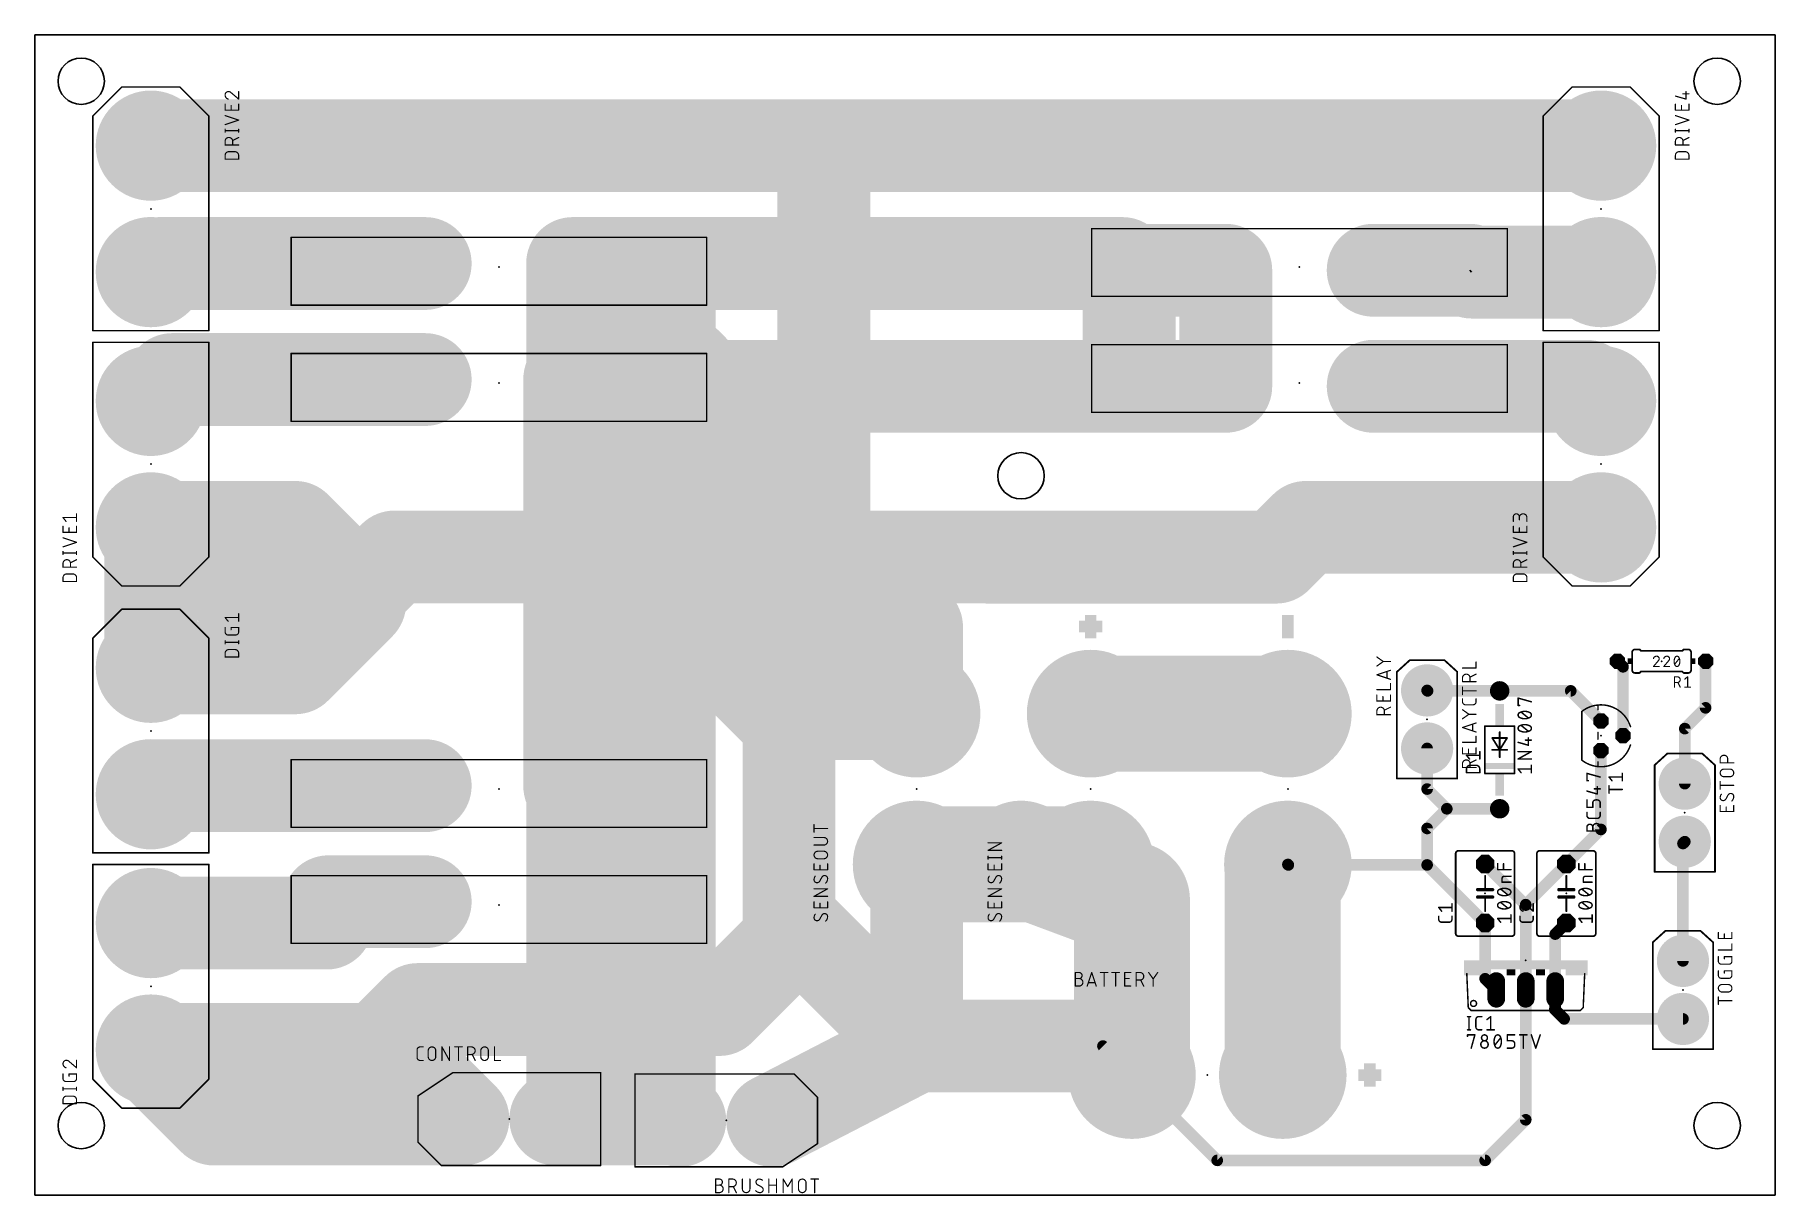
# Model space of a CAD drawing. Extents: x 0 to 150, y 0 to 100.
import ezdxf

# ---------------------------------------------------------------- set-up
doc = ezdxf.new("R2010")
doc.units = 0
for name, color, linetype in [('1', 22, 'CONTINUOUS'), ('16', 175, 'CONTINUOUS'), ('17', 82, 'CONTINUOUS'), ('18', 82, 'CONTINUOUS'), ('19', 53, 'CONTINUOUS'), ('20', 30, 'CONTINUOUS'), ('21', 253, 'CONTINUOUS'), ('23', 7, 'CONTINUOUS'), ('25', 253, 'CONTINUOUS'), ('27', 253, 'CONTINUOUS')]:
    doc.layers.add(name, color=color, linetype=linetype)

# ---------------------------------------------------------------- blocks, each defined once
blk = doc.blocks.new('RECT')
blk.add_solid([(-0.5, -0.5), (0.5, -0.5), (-0.5, 0.5), (0.5, 0.5)])
blk = doc.blocks.new('ROUNDP')
at = {"const_width": 0.5}
blk.add_lwpolyline([(0, -0.25, 1), (0, 0.25, 1), (0, -0.25)], format="xyb", dxfattribs=at)
blk = doc.blocks.new('OCTAGONP')
at = {"const_width": 0.5}
blk.add_lwpolyline([(-0.25, -0.1036), (-0.25, 0.1036), (-0.1036, 0.25), (0.1036, 0.25), (0.25, 0.1036), (0.25, -0.1036), (0.1036, -0.25), (-0.1036, -0.25), (-0.25, -0.1036), (-0.25, 0.1036)], dxfattribs=at)
blk = doc.blocks.new('LONGP100')
at = {"const_width": 1}
blk.add_lwpolyline([(-0.5, 0), (0.5, 0)], dxfattribs=at)
at = {"const_width": 0.5}
for points in [[(-0.5, 0.25, 1), (-0.5, -0.25)], [(0.5, -0.25, 1), (0.5, 0.25)]]:
    blk.add_lwpolyline(points, format="xyb", dxfattribs=at)
blk = doc.blocks.new('ROUNDV')
at = {"const_width": 0.5}
blk.add_lwpolyline([(0, -0.25, 1), (0, 0.25, 1), (0, -0.25)], format="xyb", dxfattribs=at)

msp = doc.modelspace()

# ---------------------------------------------------------------- linework, layer by layer
at = {"layer": '1'}
for points, const_width in [([(68, 90.45), (68, 55)], 8), ([(106.984, 54.984), (109.55, 57.55)], 8), ([(31, 55), (28, 52)], 8), ([(68, 55), (31, 55)], 8), ([(68, 55), (65, 52)], 8), ([(68, 55), (82.0779, 55)], 8), ([(82.0779, 55), (82.0939, 54.984)], 8), ([(82.0939, 54.984), (106.984, 54.984)], 8), ([(65, 52), (65, 23.85)], 8), ([(144, 46), (144.02, 46.02)], 1), ([(142.05, 30.306), (142.209, 30.465)], 1), ([(65, 23.85), (76, 12.85)], 8), ([(65, 23.85), (65, 22)], 8), ([(65, 22), (59, 16)], 8), ([(33, 16), (26, 9)], 8), ([(59, 16), (33, 16)], 8), ([(26, 9), (24, 9)], 8)]:
    msp.add_lwpolyline(points, dxfattribs=dict(at, const_width=const_width))
for points, const_width in [([(70, 90.45, 1), (66, 90.45)], 4), ([(110.9642, 56.1358, 1), (108.1358, 58.9642)], 4), ([(31, 57, 1), (31, 53)], 4), ([(32.4142, 53.5858, 1), (29.5858, 56.4142)], 4), ([(68, 57, 1), (68, 53)], 4), ([(69.4142, 53.5858, 1), (66.5858, 56.4142)], 4), ([(68, 53, 1), (68, 57)], 4), ([(83.4921, 56.4142, 1), (80.6637, 53.5858)], 4), ([(82.0939, 56.984, 1), (82.0939, 52.984)], 4), ([(82.0779, 53, 1), (82.0779, 57)], 4), ([(106.984, 52.984, 1), (106.984, 56.984)], 4), ([(66, 55, 1), (70, 55)], 4), ([(80.6797, 53.5698, 1), (83.5081, 56.3982)], 4), ([(105.5698, 56.3982, 1), (108.3982, 53.5698)], 4), ([(67, 52, 1), (63, 52)], 4), ([(26.5858, 53.4142, 1), (29.4142, 50.5858)], 4), ([(63.5858, 53.4142, 1), (66.4142, 50.5858)], 4), ([(144.1968, 45.8432, 1), (143.8432, 46.1968)], 0.5), ([(143.8232, 46.1768, 1), (144.1768, 45.8232)], 0.5), ([(141.8732, 30.4828, 1), (142.2268, 30.1292)], 0.5), ([(142.3858, 30.2882, 1), (142.0322, 30.6418)], 0.5), ([(66.4142, 25.2642, 1), (63.5858, 22.4358)], 4), ([(67, 23.85, 1), (63, 23.85)], 4), ([(63, 23.85, 1), (67, 23.85)], 4), ([(66.4142, 20.5858, 1), (63.5858, 23.4142)], 4), ([(63, 22, 1), (67, 22)], 4), ([(33, 18, 1), (33, 14)], 4), ([(34.4142, 14.5858, 1), (31.5858, 17.4142)], 4), ([(59, 14, 1), (59, 18)], 4), ([(57.5858, 17.4142, 1), (60.4142, 14.5858)], 4), ([(74.5858, 11.4358, 1), (77.4142, 14.2642)], 4), ([(24, 11, 1), (24, 7)], 4), ([(24.5858, 10.4142, 1), (27.4142, 7.5858)], 4), ([(26, 7, 1), (26, 11)], 4)]:
    msp.add_lwpolyline(points, format="xyb", dxfattribs=dict(at, const_width=const_width))
at = {"layer": '16'}
for points, const_width in [([(10, 90.45), (68, 90.45)], 8), ([(135, 90.45), (68, 90.45)], 8), ([(10.74, 80.29), (10, 79.55)], 8), ([(25.325, 80.29), (10.74, 80.29)], 8), ([(33.65, 80.29), (25.325, 80.29)], 8), ([(46.35, 70.29), (46.35, 80.29)], 8), ([(54.675, 80.29), (46.35, 80.29)], 8), ([(54.675, 70.29), (54.675, 80.29)], 8), ([(93.745, 80.29), (54.675, 80.29)], 8), ([(94.325, 79.71), (93.745, 80.29)], 8), ([(51, 38.94), (51, 79)], 8), ([(94.325, 69.71), (94.325, 79.71)], 8), ([(94.325, 79.71), (102.65, 79.71)], 8), ([(102.65, 69.71), (102.65, 79.71)], 8), ([(123.675, 79.71), (115.35, 79.71)], 8), ([(135, 79.55), (123.835, 79.55)], 8), ([(55.255, 69.71), (54.675, 70.29)], 12), ([(11.84, 70.29), (10, 68.45)], 8), ([(25.325, 70.29), (11.84, 70.29)], 8), ([(33.65, 70.29), (25.325, 70.29)], 8), ([(46.35, 35.29), (46.35, 70.29)], 8.5), ([(54.675, 70.29), (46.35, 70.29)], 8), ([(54.675, 70.29), (54.675, 51)], 8), ([(76, 48.965), (54.675, 70.29)], 8), ([(55.255, 69.71), (94.325, 69.71)], 8), ([(94.325, 69.71), (102.65, 69.71)], 8), ([(115.35, 69.71), (123.675, 69.71)], 8), ([(123.675, 69.71), (133.74, 69.71)], 8), ([(133.74, 69.71), (135, 68.45)], 8), ([(74.5, 41.5), (56, 60)], 8), ([(10, 57.55), (22.45, 57.55)], 8), ([(22.45, 57.55), (28, 52)], 8), ([(109.55, 57.55), (108, 56)], 8), ([(135, 57.55), (109.55, 57.55)], 8), ([(10, 45.45), (10, 56)], 8), ([(10, 56), (20, 51)], 8), ([(28, 52), (28, 51)], 8), ([(28, 51), (22.45, 45.45)], 8), ([(54.675, 51), (54.675, 35.29)], 8), ([(64.175, 41.5), (54.675, 51)], 8), ([(76, 41.5), (76, 48.965)], 8), ([(22.45, 45.45), (10, 45.45)], 8), ([(108, 41.5), (91, 41.5)], 10), ([(136.885, 45.535), (136.4, 46.02)], 1), ([(144, 42), (144, 46)], 1), ([(76, 41.5), (64.175, 41.5)], 8), ([(76, 41.5), (74.5, 41.5)], 8), ([(136.885, 39.59), (136.885, 45.535)], 1), ([(120.039, 43.461), (120, 43.5)], 1), ([(126.254, 43.461), (120.039, 43.461)], 1), ([(126.254, 43.461), (132.379, 43.461)], 1), ([(132.379, 43.461), (134.98, 40.86)], 1), ([(46.35, 35.29), (51, 38.94)], 8), ([(51, 38.94), (51, 12)], 8), ([(142.209, 40.209), (144, 42)], 1), ([(142.209, 35.465), (142.209, 40.209)], 1), ([(10.74, 35.29), (10, 34.55)], 8), ([(25.325, 35.29), (10.74, 35.29)], 8), ([(33.65, 35.29), (25.325, 35.29)], 8), ([(46.35, 35.29), (54.675, 35.29)], 8), ([(46.35, 25.29), (46.35, 35.29)], 8), ([(54.675, 35.29), (54.675, 25.29)], 8), ([(120, 35), (120, 38.5)], 1), ([(134.98, 38.32), (134.98, 31.52)], 1), ([(121.699, 33.301), (120, 35)], 1), ([(76, 28.5), (91, 28.5)], 10), ([(94.56, 25.44), (85, 29)], 10), ([(108, 28.5), (107.56, 28.06)], 10), ([(107.56, 10.35), (107.56, 28.06)], 10), ([(120, 31.602), (121.699, 33.301)], 1), ([(126.254, 33.301), (121.699, 33.301)], 1), ([(76, 12.85), (76, 28.5)], 8), ([(120, 28.46), (120, 31.602)], 1), ([(134.98, 31.52), (132, 28.54)], 1), ([(94.56, 10.35), (94.56, 25.44)], 10), ([(142.05, 20.19), (142.05, 30.306)], 1), ([(25.325, 25.29), (25.165, 23.45)], 8), ([(33.65, 25.29), (25.325, 25.29)], 8), ([(54.675, 25.29), (46.35, 25.29)], 8), ([(46.35, 25.29), (46.35, 8.01)], 8), ([(54.675, 25.29), (54.675, 7.355)], 8), ([(108.04, 28.46), (108, 28.5)], 1), ([(120, 28.46), (108.04, 28.46)], 1), ([(125, 23.46), (120, 28.46)], 1), ([(125, 28.5), (125, 28.54)], 1), ([(128.5, 25), (125, 28.5)], 1), ([(128.5, 25.04), (132, 28.54)], 1), ([(10, 23.45), (25.165, 23.45)], 8), ([(128.5, 25), (128.5, 25.04)], 1), ([(128.5, 17.69), (128.5, 25)], 1), ([(125, 23.46), (125, 18.65)], 1), ([(131.04, 22.5), (132, 23.46)], 1), ([(131.04, 17.69), (131.04, 22.5)], 1), ([(125, 18.65), (125.96, 17.69)], 1), ([(128.5, 17.69), (128.5, 6.5)], 1), ([(131.04, 16.04), (131.04, 17.69)], 1), ([(30.91, 12.55), (10, 12.55)], 8), ([(13.55, 9), (10, 12.55)], 8), ([(30.91, 12.55), (36.9, 6.56)], 8), ([(63.59, 6.44), (76, 12.85)], 8), ([(76, 12.85), (92.06, 12.85)], 8), ([(92.06, 12.85), (94.56, 10.35)], 8), ([(131, 16), (131.04, 16.04)], 1), ([(131.81, 15.19), (131, 16)], 1), ([(15.44, 6.56), (10, 12)], 8), ([(10, 12), (11, 12)], 8), ([(51, 12), (52, 11)], 8), ([(142.05, 15.19), (131.81, 15.19)], 1), ([(24, 9), (13.55, 9)], 8), ([(46.35, 8.01), (44.9, 6.56)], 8), ([(101.91, 3), (92.06, 12.85)], 1), ([(36.9, 6.56), (15.44, 6.56)], 8), ([(44.9, 6.56), (55.47, 6.56)], 8), ([(54.675, 7.355), (55.59, 6.44)], 8), ([(55.47, 6.56), (55.59, 6.44)], 8), ([(128.5, 6.5), (125, 3)], 1), ([(125, 3), (101.91, 3)], 1)]:
    msp.add_lwpolyline(points, dxfattribs=dict(at, const_width=const_width))
for points, const_width in [([(10, 92.45, 1), (10, 88.45)], 4), ([(68, 92.45, 1), (68, 88.45)], 4), ([(68, 88.45, 1), (68, 92.45)], 4), ([(135, 88.45, 1), (135, 92.45)], 4), ([(10.74, 82.29, 1), (10.74, 78.29)], 4), ([(12.1542, 78.8758, 1), (9.3258, 81.7042)], 4), ([(25.325, 82.29, 1), (25.325, 78.29)], 4), ([(25.325, 78.29, 1), (25.325, 82.29)], 4), ([(33.65, 78.29, 1), (33.65, 82.29)], 4), ([(48.35, 80.29, 1), (44.35, 80.29)], 4), ([(46.35, 82.29, 1), (46.35, 78.29)], 4), ([(56.675, 80.29, 1), (52.675, 80.29)], 4), ([(54.675, 82.29, 1), (54.675, 78.29)], 4), ([(54.675, 78.29, 1), (54.675, 82.29)], 4), ([(95.1592, 81.7042, 1), (92.3308, 78.8758)], 4), ([(93.745, 78.29, 1), (93.745, 82.29)], 4), ([(8.5858, 80.9642, 1), (11.4142, 78.1358)], 4), ([(53, 79, 1), (49, 79)], 4), ([(96.325, 79.71, 1), (92.325, 79.71)], 4), ([(94.325, 81.71, 1), (94.325, 77.71)], 4), ([(92.9108, 78.2958, 1), (95.7392, 81.1242)], 4), ([(104.65, 79.71, 1), (100.65, 79.71)], 4), ([(102.65, 77.71, 1), (102.65, 81.71)], 4), ([(115.35, 81.71, 1), (115.35, 77.71)], 4), ([(123.835, 81.55, 1), (123.835, 77.55)], 4), ([(123.675, 77.71, 1), (123.675, 81.71)], 4), ([(135, 77.55, 1), (135, 81.55)], 4), ([(56.7963, 72.4113, 1), (52.5537, 68.1687)], 6), ([(11.84, 72.29, 1), (11.84, 68.29)], 4), ([(13.2542, 68.8758, 1), (10.4258, 71.7042)], 4), ([(25.325, 72.29, 1), (25.325, 68.29)], 4), ([(25.325, 68.29, 1), (25.325, 72.29)], 4), ([(33.65, 68.29, 1), (33.65, 72.29)], 4), ([(48.475, 70.29, 1), (44.225, 70.29)], 4.25), ([(46.35, 72.29, 1), (46.35, 68.29)], 4), ([(53.1337, 67.5887, 1), (57.3763, 71.8313)], 6), ([(56.675, 70.29, 1), (52.675, 70.29)], 4), ([(56.0892, 71.7042, 1), (53.2608, 68.8758)], 4), ([(55.255, 71.71, 1), (55.255, 67.71)], 4), ([(54.675, 68.29, 1), (54.675, 72.29)], 4), ([(94.325, 71.71, 1), (94.325, 67.71)], 4), ([(94.325, 67.71, 1), (94.325, 71.71)], 4), ([(102.65, 67.71, 1), (102.65, 71.71)], 4), ([(115.35, 71.71, 1), (115.35, 67.71)], 4), ([(123.675, 71.71, 1), (123.675, 67.71)], 4), ([(123.675, 67.71, 1), (123.675, 71.71)], 4), ([(135.1542, 71.1242, 1), (132.3258, 68.2958)], 4), ([(133.74, 67.71, 1), (133.74, 71.71)], 4), ([(44.35, 70.29, 1), (48.35, 70.29)], 4), ([(52.675, 70.29, 1), (56.675, 70.29)], 4), ([(8.5858, 69.8642, 1), (11.4142, 67.0358)], 4), ([(92.325, 69.71, 1), (96.325, 69.71)], 4), ([(100.65, 69.71, 1), (104.65, 69.71)], 4), ([(133.5858, 67.0358, 1), (136.4142, 69.8642)], 4), ([(57.4142, 61.4142, 1), (54.5858, 58.5858)], 4), ([(10, 59.55, 1), (10, 55.55)], 4), ([(23.8642, 58.9642, 1), (21.0358, 56.1358)], 4), ([(22.45, 55.55, 1), (22.45, 59.55)], 4), ([(109.55, 59.55, 1), (109.55, 55.55)], 4), ([(110.9642, 56.1358, 1), (108.1358, 58.9642)], 4), ([(135, 55.55, 1), (135, 59.55)], 4), ([(12, 56, 1), (8, 56)], 4), ([(10.8944, 57.7889, 1), (9.1056, 54.2111)], 4), ([(106.5858, 57.4142, 1), (109.4142, 54.5858)], 4), ([(30, 52, 1), (26, 52)], 4), ([(19.1056, 49.2111, 1), (20.8944, 52.7889)], 4), ([(26.5858, 50.5858, 1), (29.4142, 53.4142)], 4), ([(29.4142, 49.5858, 1), (26.5858, 52.4142)], 4), ([(56.675, 51, 1), (52.675, 51)], 4), ([(56.0892, 52.4142, 1), (53.2608, 49.5858)], 4), ([(26, 51, 1), (30, 51)], 4), ([(52.675, 51, 1), (56.675, 51)], 4), ([(78, 48.965, 1), (74, 48.965)], 4), ([(74.5858, 47.5508, 1), (77.4142, 50.3792)], 4), ([(10, 47.45, 1), (10, 43.45)], 4), ([(21.0358, 46.8642, 1), (23.8642, 44.0358)], 4), ([(22.45, 43.45, 1), (22.45, 47.45)], 4), ([(8, 45.45, 1), (12, 45.45)], 4), ([(91, 44, 1), (91, 39)], 5), ([(108, 39, 1), (108, 44)], 5), ([(136.5768, 46.1968, 1), (136.2232, 45.8432)], 0.5), ([(144.25, 46, 1), (143.75, 46)], 0.5), ([(64.175, 43.5, 1), (64.175, 39.5)], 4), ([(74.5, 43.5, 1), (74.5, 39.5)], 4), ([(76, 39.5, 1), (76, 43.5)], 4), ([(76, 39.5, 1), (76, 43.5)], 4), ([(137.135, 45.535, 1), (136.635, 45.535)], 0.5), ([(136.7082, 45.3582, 1), (137.0618, 45.7118)], 0.5), ([(62.7608, 40.0858, 1), (65.5892, 42.9142)], 4), ([(73.0858, 40.0858, 1), (75.9142, 42.9142)], 4), ([(74, 41.5, 1), (78, 41.5)], 4), ([(120.1768, 43.6768, 1), (119.8232, 43.3232)], 0.5), ([(120.039, 43.711, 1), (120.039, 43.211)], 0.5), ([(119.8622, 43.2842, 1), (120.2158, 43.6378)], 0.5), ([(126.254, 43.711, 1), (126.254, 43.211)], 0.5), ([(126.254, 43.211, 1), (126.254, 43.711)], 0.5), ([(132.5558, 43.6378, 1), (132.2022, 43.2842)], 0.5), ([(132.379, 43.211, 1), (132.379, 43.711)], 0.5), ([(53, 38.94, 1), (49, 38.94)], 4), ([(52.2349, 37.3668, 1), (49.7651, 40.5132)], 4), ([(143.75, 42, 1), (144.25, 42)], 0.5), ([(144.1768, 41.8232, 1), (143.8232, 42.1768)], 0.5), ([(49, 38.94, 1), (53, 38.94)], 4), ([(134.8032, 40.6832, 1), (135.1568, 41.0368)], 0.5), ([(142.459, 40.209, 1), (141.959, 40.209)], 0.5), ([(142.0322, 40.3858, 1), (142.3858, 40.0322)], 0.5), ([(10.74, 37.29, 1), (10.74, 33.29)], 4), ([(12.1542, 33.8758, 1), (9.3258, 36.7042)], 4), ([(25.325, 37.29, 1), (25.325, 33.29)], 4), ([(25.325, 33.29, 1), (25.325, 37.29)], 4), ([(33.65, 33.29, 1), (33.65, 37.29)], 4), ([(46.35, 37.29, 1), (46.35, 33.29)], 4), ([(48.35, 35.29, 1), (44.35, 35.29)], 4), ([(56.675, 35.29, 1), (52.675, 35.29)], 4), ([(54.675, 33.29, 1), (54.675, 37.29)], 4), ([(120.25, 38.5, 1), (119.75, 38.5)], 0.5), ([(136.635, 39.59, 1), (137.135, 39.59)], 0.5), ([(8.5858, 35.9642, 1), (11.4142, 33.1358)], 4), ([(45.1151, 36.8632, 1), (47.5849, 33.7168)], 4), ([(135.23, 38.32, 1), (134.73, 38.32)], 0.5), ([(44.225, 35.29, 1), (48.475, 35.29)], 4.25), ([(52.675, 35.29, 1), (56.675, 35.29)], 4), ([(120.1768, 35.1768, 1), (119.8232, 34.8232)], 0.5), ([(119.75, 35, 1), (120.25, 35)], 0.5), ([(141.959, 35.465, 1), (142.459, 35.465)], 0.5), ([(76, 31, 1), (76, 26)], 5), ([(85.8724, 31.3428, 1), (84.1276, 26.6572)], 5), ([(91, 26, 1), (91, 31)], 5), ([(110.06, 28.06, 1), (105.06, 28.06)], 5), ([(109.7678, 26.7322, 1), (106.2322, 30.2678)], 5), ([(121.699, 33.551, 1), (121.699, 33.051)], 0.5), ([(121.8758, 33.1242, 1), (121.5222, 33.4778)], 0.5), ([(121.5222, 33.1242, 1), (121.8758, 33.4778)], 0.5), ([(126.254, 33.051, 1), (126.254, 33.551)], 0.5), ([(78, 28.5, 1), (74, 28.5)], 4), ([(105.7922, 29.8278, 1), (109.3278, 26.2922)], 5), ([(120.25, 31.602, 1), (119.75, 31.602)], 0.5), ([(119.8232, 31.7788, 1), (120.1768, 31.4252)], 0.5), ([(134.73, 31.52, 1), (135.23, 31.52)], 0.5), ([(135.1568, 31.3432, 1), (134.8032, 31.6968)], 0.5), ([(97.06, 25.44, 1), (92.06, 25.44)], 5), ([(93.6876, 23.0972, 1), (95.4324, 27.7828)], 5), ([(142.3, 30.306, 1), (141.8, 30.306)], 0.5), ([(25.325, 27.29, 1), (25.325, 23.29)], 4), ([(27.3175, 25.1167, 1), (23.3325, 25.4633)], 4), ([(33.65, 23.29, 1), (33.65, 27.29)], 4), ([(46.35, 27.29, 1), (46.35, 23.29)], 4), ([(48.35, 25.29, 1), (44.35, 25.29)], 4), ([(56.675, 25.29, 1), (52.675, 25.29)], 4), ([(54.675, 23.29, 1), (54.675, 27.29)], 4), ([(108.1768, 28.6768, 1), (107.8232, 28.3232)], 0.5), ([(108.04, 28.71, 1), (108.04, 28.21)], 0.5), ([(107.8632, 28.2832, 1), (108.2168, 28.6368)], 0.5), ([(120.1768, 28.6368, 1), (119.8232, 28.2832)], 0.5), ([(119.75, 28.46, 1), (120.25, 28.46)], 0.5), ([(120, 28.21, 1), (120, 28.71)], 0.5), ([(125.25, 28.54, 1), (124.75, 28.54)], 0.5), ([(125.1768, 28.6768, 1), (124.8232, 28.3232)], 0.5), ([(124.75, 28.5, 1), (125.25, 28.5)], 0.5), ([(131.8232, 28.7168, 1), (132.1768, 28.3632)], 0.5), ([(132.1768, 28.3632, 1), (131.8232, 28.7168)], 0.5), ([(10, 25.45, 1), (10, 21.45)], 4), ([(25.165, 21.45, 1), (25.165, 25.45)], 4), ([(44.35, 25.29, 1), (48.35, 25.29)], 4), ([(52.675, 25.29, 1), (56.675, 25.29)], 4), ([(23.1725, 23.6233, 1), (27.1575, 23.2767)], 4), ([(128.75, 25.04, 1), (128.25, 25.04)], 0.5), ([(128.75, 25, 1), (128.25, 25)], 0.5), ([(128.3232, 25.2168, 1), (128.6768, 24.8632)], 0.5), ([(128.25, 25, 1), (128.75, 25)], 0.5), ([(128.3232, 24.8232, 1), (128.6768, 25.1768)], 0.5), ([(125.25, 23.46, 1), (124.75, 23.46)], 0.5), ([(124.8232, 23.2832, 1), (125.1768, 23.6368)], 0.5), ([(131.29, 22.5, 1), (130.79, 22.5)], 0.5), ([(130.8632, 22.6768, 1), (131.2168, 22.3232)], 0.5), ([(132.1768, 23.2832, 1), (131.8232, 23.6368)], 0.5), ([(141.8, 20.19, 1), (142.3, 20.19)], 0.5), ([(125.1768, 18.8268, 1), (124.8232, 18.4732)], 0.5), ([(124.75, 18.65, 1), (125.25, 18.65)], 0.5), ([(125.7832, 17.5132, 1), (126.1368, 17.8668)], 0.5), ([(128.75, 17.69, 1), (128.25, 17.69)], 0.5), ([(131.29, 17.69, 1), (130.79, 17.69)], 0.5), ([(10, 14.55, 1), (10, 10.55)], 4), ([(11.4142, 13.9642, 1), (8.5858, 11.1358)], 4), ([(32.3242, 13.9642, 1), (29.4958, 11.1358)], 4), ([(30.91, 10.55, 1), (30.91, 14.55)], 4), ([(76, 14.85, 1), (76, 10.85)], 4), ([(76.9178, 11.073, 1), (75.0822, 14.627)], 4), ([(93.4742, 14.2642, 1), (90.6458, 11.4358)], 4), ([(92.06, 10.85, 1), (92.06, 14.85)], 4), ([(128.25, 17.69, 1), (128.75, 17.69)], 0.5), ([(131.1768, 16.1768, 1), (130.8232, 15.8232)], 0.5), ([(130.79, 17.69, 1), (131.29, 17.69)], 0.5), ([(131.2168, 15.8632, 1), (130.8632, 16.2168)], 0.5), ([(11.4142, 13.4142, 1), (8.5858, 10.5858)], 4), ([(10, 14, 1), (10, 10)], 4), ([(11, 10, 1), (11, 14)], 4), ([(52.4142, 13.4142, 1), (49.5858, 10.5858)], 4), ([(130.8232, 16.1768, 1), (131.1768, 15.8232)], 0.5), ([(130.79, 16.04, 1), (131.29, 16.04)], 0.5), ([(131.81, 15.44, 1), (131.81, 14.94)], 0.5), ([(131.6332, 15.0132, 1), (131.9868, 15.3668)], 0.5), ([(142.05, 14.94, 1), (142.05, 15.44)], 0.5), ([(49, 12, 1), (53, 12)], 4), ([(50.5858, 9.5858, 1), (53.4142, 12.4142)], 4), ([(74, 12.85, 1), (78, 12.85)], 4), ([(93.1458, 8.9358, 1), (95.9742, 11.7642)], 4), ([(13.55, 11, 1), (13.55, 7)], 4), ([(12.1358, 7.5858, 1), (14.9642, 10.4142)], 4), ([(24, 7, 1), (24, 11)], 4), ([(47.7642, 6.5958, 1), (44.9358, 9.4242)], 4), ([(92.06, 10.35, 1), (97.06, 10.35)], 5), ([(92.2368, 13.0268, 1), (91.8832, 12.6732)], 0.5), ([(105.06, 10.35, 1), (110.06, 10.35)], 5), ([(15.44, 8.56, 1), (15.44, 4.56)], 4), ([(36.9, 4.56, 1), (36.9, 8.56)], 4), ([(44.9, 8.56, 1), (44.9, 4.56)], 4), ([(56.0892, 8.7692, 1), (53.2608, 5.9408)], 4), ([(56.8842, 7.9742, 1), (54.0558, 5.1458)], 4), ([(55.47, 4.56, 1), (55.47, 8.56)], 4), ([(14.0258, 5.1458, 1), (16.8542, 7.9742)], 4), ([(35.4858, 5.1458, 1), (38.3142, 7.9742)], 4), ([(43.4858, 7.9742, 1), (46.3142, 5.1458)], 4), ([(44.35, 8.01, 1), (48.35, 8.01)], 4), ([(52.675, 7.355, 1), (56.675, 7.355)], 4), ([(54.1758, 5.0258, 1), (57.0042, 7.8542)], 4), ([(54.1758, 5.0258, 1), (57.0042, 7.8542)], 4), ([(62.6722, 8.217, 1), (64.5078, 4.663)], 4), ([(128.25, 6.5, 1), (128.75, 6.5)], 0.5), ([(128.6768, 6.3232, 1), (128.3232, 6.6768)], 0.5), ([(101.91, 3.25, 1), (101.91, 2.75)], 0.5), ([(101.7332, 2.8232, 1), (102.0868, 3.1768)], 0.5), ([(124.8232, 3.1768, 1), (125.1768, 2.8232)], 0.5), ([(125, 2.75, 1), (125, 3.25)], 0.5)]:
    msp.add_lwpolyline(points, format="xyb", dxfattribs=dict(at, const_width=const_width))
at = {"layer": '19'}
msp.add_line((123.835, 79.55), (123.675, 79.71), dxfattribs=at)
at = {"layer": '20'}
for p, q in [((150, 100), (0, 100)), ((0, 100), (0, 0)), ((150, 0), (150, 100)), ((0, 0), (150, 0))]:
    msp.add_line(p, q, dxfattribs=at)
for centre in [(4, 96), (145, 96), (85, 62), (4, 6), (145, 6)]:
    msp.add_circle(centre, 2, dxfattribs=at)
at = {"layer": '21'}
for points, const_width in [([(7.5, 95.5), (5, 93)], 0.127), ([(12.5, 95.5), (7.5, 95.5)], 0.127), ([(15, 93), (12.5, 95.5)], 0.127), ([(16.9201, 95.0118), (17.5692, 94.4601)], 0.1016), ([(17.5692, 94.4601), (17.5692, 95.1092)], 0.1016), ([(132.5, 95.5), (130, 93)], 0.127), ([(137.5, 95.5), (132.5, 95.5)], 0.127), ([(140, 93), (137.5, 95.5)], 0.127), ([(141.4008, 94.7197), (142.3096, 94.4601)], 0.1016), ([(142.0499, 94.9145), (142.5692, 94.9145)], 0.1016), ([(142.3096, 94.4601), (142.3096, 95.1092)], 0.1016), ([(5, 74.5), (5, 93)], 0.127), ([(15, 93), (15, 74.5)], 0.127), ([(16.4008, 93.5099), (16.4008, 94.0291)], 0.1016), ([(17.5692, 93.5099), (16.4008, 93.5099)], 0.1016), ([(17.5692, 92.651), (16.4008, 93.0405)], 0.1016), ([(16.9201, 93.5099), (16.9201, 93.8993)], 0.1016), ([(17.5692, 94.0291), (17.5692, 93.5099)], 0.1016), ([(130, 74.5), (130, 93)], 0.127), ([(140, 93), (140, 74.5)], 0.127), ([(141.4008, 93.5099), (141.4008, 94.0291)], 0.1016), ([(142.5692, 93.5099), (141.4008, 93.5099)], 0.1016), ([(142.5692, 92.651), (141.4008, 93.0405)], 0.1016), ([(141.9201, 93.5099), (141.9201, 93.8993)], 0.1016), ([(142.5692, 94.0291), (142.5692, 93.5099)], 0.1016), ([(16.4008, 92.2616), (17.5692, 92.651)], 0.1016), ([(16.4008, 91.6068), (16.4008, 91.8665)], 0.1016), ([(16.4008, 91.7366), (17.5692, 91.7366)], 0.1016), ([(17.5692, 91.6068), (17.5692, 91.8665)], 0.1016), ([(141.4008, 92.2616), (142.5692, 92.651)], 0.1016), ([(141.4008, 91.6068), (141.4008, 91.8665)], 0.1016), ([(141.4008, 91.7366), (142.5692, 91.7366)], 0.1016), ([(142.5692, 91.6068), (142.5692, 91.8665)], 0.1016), ([(16.4008, 90.5051), (16.4008, 90.8296)], 0.1016), ([(17.5692, 90.5051), (16.4008, 90.5051)], 0.1016), ([(17.5692, 91.1542), (17.0499, 90.8945)], 0.1016), ([(17.0499, 90.8296), (17.0499, 90.5051)], 0.1016), ([(141.4008, 90.5051), (141.4008, 90.8296)], 0.1016), ([(142.5692, 90.5051), (141.4008, 90.5051)], 0.1016), ([(142.5692, 91.1542), (142.0499, 90.8945)], 0.1016), ([(142.0499, 90.8296), (142.0499, 90.5051)], 0.1016), ([(16.4008, 89.2785), (16.4008, 89.6031)], 0.1016), ([(17.5692, 89.2785), (16.4008, 89.2785)], 0.1016), ([(16.7254, 89.9276), (17.2446, 89.9276)], 0.1016), ([(17.5692, 89.6031), (17.5692, 89.2785)], 0.1016), ([(141.4008, 89.2785), (141.4008, 89.6031)], 0.1016), ([(142.5692, 89.2785), (141.4008, 89.2785)], 0.1016), ([(141.7254, 89.9276), (142.2446, 89.9276)], 0.1016), ([(142.5692, 89.6031), (142.5692, 89.2785)], 0.1016), ([(22.093, 82.539), (22.093, 76.699)], 0.127), ([(22.095, 82.54), (57.905, 82.54)], 0.127), ([(57.907, 82.539), (57.907, 76.699)], 0.127), ([(91.093, 77.461), (91.093, 83.301)], 0.127), ([(126.905, 83.302), (91.095, 83.302)], 0.127), ([(126.907, 77.461), (126.907, 83.301)], 0.127), ([(22.095, 76.698), (57.905, 76.698)], 0.127), ([(126.905, 77.46), (91.095, 77.46)], 0.127), ([(15, 74.5), (5, 74.5)], 0.127), ([(5, 55), (5, 73.5)], 0.127), ([(5, 73.5), (15, 73.5)], 0.127), ([(15, 73.5), (15, 55)], 0.127), ([(140, 74.5), (130, 74.5)], 0.127), ([(130, 55), (130, 73.5)], 0.127), ([(130, 73.5), (140, 73.5)], 0.127), ([(140, 73.5), (140, 55)], 0.127), ([(22.093, 72.539), (22.093, 66.699)], 0.127), ([(22.095, 72.54), (57.905, 72.54)], 0.127), ([(57.907, 72.539), (57.907, 66.699)], 0.127), ([(91.093, 67.461), (91.093, 73.301)], 0.127), ([(126.905, 73.302), (91.095, 73.302)], 0.127), ([(126.907, 67.461), (126.907, 73.301)], 0.127), ([(126.905, 67.46), (91.095, 67.46)], 0.127), ([(22.095, 66.698), (57.905, 66.698)], 0.127), ([(3.5992, 58.0724), (3.5992, 58.7215)], 0.1016), ([(127.4308, 58.0724), (127.4308, 58.4619)], 0.1016), ([(127.9501, 58.4619), (127.9501, 58.2022)], 0.1016), ([(2.6904, 58.0724), (2.4308, 58.3969)], 0.1016), ([(2.4308, 58.3969), (3.5992, 58.3969)], 0.1016), ([(2.4308, 57.1222), (2.4308, 57.6414)], 0.1016), ([(3.5992, 57.1222), (2.4308, 57.1222)], 0.1016), ([(2.9501, 57.1222), (2.9501, 57.5116)], 0.1016), ([(3.5992, 57.6414), (3.5992, 57.1222)], 0.1016), ([(127.4308, 57.1222), (127.4308, 57.6414)], 0.1016), ([(128.5992, 57.1222), (127.4308, 57.1222)], 0.1016), ([(127.9501, 57.1222), (127.9501, 57.5116)], 0.1016), ([(128.5992, 58.0724), (128.5992, 58.3969)], 0.1016), ([(128.5992, 57.6414), (128.5992, 57.1222)], 0.1016), ([(3.5992, 56.2634), (2.4308, 56.6528)], 0.1016), ([(2.4308, 55.8739), (3.5992, 56.2634)], 0.1016), ([(2.4308, 55.2191), (2.4308, 55.4788)], 0.1016), ([(3.5992, 55.2191), (3.5992, 55.4788)], 0.1016), ([(128.5992, 56.2634), (127.4308, 56.6528)], 0.1016), ([(127.4308, 55.8739), (128.5992, 56.2634)], 0.1016), ([(127.4308, 55.2191), (127.4308, 55.4788)], 0.1016), ([(128.5992, 55.2191), (128.5992, 55.4788)], 0.1016), ([(2.4308, 55.349), (3.5992, 55.349)], 0.1016), ([(2.4308, 54.1174), (2.4308, 54.4419)], 0.1016), ([(3.5992, 54.1174), (2.4308, 54.1174)], 0.1016), ([(3.5992, 54.7665), (3.0799, 54.5068)], 0.1016), ([(3.0799, 54.4419), (3.0799, 54.1174)], 0.1016), ([(5, 55), (7.5, 52.5)], 0.127), ([(12.5, 52.5), (15, 55)], 0.127), ([(127.4308, 55.349), (128.5992, 55.349)], 0.1016), ([(127.4308, 54.1174), (127.4308, 54.4419)], 0.1016), ([(128.5992, 54.1174), (127.4308, 54.1174)], 0.1016), ([(128.5992, 54.7665), (128.0799, 54.5068)], 0.1016), ([(128.0799, 54.4419), (128.0799, 54.1174)], 0.1016), ([(130, 55), (132.5, 52.5)], 0.127), ([(137.5, 52.5), (140, 55)], 0.127), ([(2.4308, 52.8908), (2.4308, 53.2154)], 0.1016), ([(3.5992, 52.8908), (2.4308, 52.8908)], 0.1016), ([(2.7554, 53.5399), (3.2746, 53.5399)], 0.1016), ([(3.5992, 53.2154), (3.5992, 52.8908)], 0.1016), ([(7.5, 52.5), (12.5, 52.5)], 0.127), ([(127.4308, 52.8908), (127.4308, 53.2154)], 0.1016), ([(128.5992, 52.8908), (127.4308, 52.8908)], 0.1016), ([(127.7554, 53.5399), (128.2746, 53.5399)], 0.1016), ([(128.5992, 53.2154), (128.5992, 52.8908)], 0.1016), ([(132.5, 52.5), (137.5, 52.5)], 0.127), ([(7.5, 50.5), (5, 48)], 0.127), ([(12.5, 50.5), (7.5, 50.5)], 0.127), ([(15, 48), (12.5, 50.5)], 0.127), ([(16.6604, 49.4601), (16.4008, 49.7846)], 0.1016), ([(16.4008, 49.7846), (17.5692, 49.7846)], 0.1016), ([(17.5692, 49.4601), (17.5692, 50.1092)], 0.1016), ([(5, 29.5), (5, 48)], 0.127), ([(15, 48), (15, 29.5)], 0.127), ([(16.4008, 48.5386), (16.4008, 48.9281)], 0.1016), ([(17.3096, 48.279), (16.6604, 48.279)], 0.1016), ([(16.9201, 48.7334), (16.9201, 48.9281)], 0.1016), ([(16.9201, 48.9281), (17.5692, 48.9281)], 0.1016), ([(17.5692, 48.9281), (17.5692, 48.5386)], 0.1016), ([(16.4008, 47.5212), (16.4008, 47.7809)], 0.1016), ([(16.4008, 47.6511), (17.5692, 47.6511)], 0.1016), ([(16.4008, 46.374), (16.4008, 46.6986)], 0.1016), ([(16.7254, 47.0231), (17.2446, 47.0231)], 0.1016), ([(17.5692, 47.5212), (17.5692, 47.7809)], 0.1016), ([(17.5692, 46.6986), (17.5692, 46.374)], 0.1016), ([(137.67, 46.782), (137.67, 45.258)], 0.1524), ([(137.924, 47.036), (138.305, 47.036)], 0.1524), ([(138.432, 46.909), (138.305, 47.036)], 0.1524), ([(138.432, 46.909), (141.988, 46.909)], 0.1524), ([(141.988, 46.909), (142.115, 47.036)], 0.1524), ([(142.496, 47.036), (142.115, 47.036)], 0.1524), ([(142.75, 46.782), (142.75, 45.258)], 0.1524), ([(17.5692, 46.374), (16.4008, 46.374)], 0.1016), ([(116.2225, 45.9897), (115.6708, 46.3792)], 0.1016), ([(115.6708, 45.6003), (116.2225, 45.9897)], 0.1016), ([(115.6708, 44.8467), (116.8392, 45.2362)], 0.1016), ([(116.8392, 45.9897), (116.2225, 45.9897)], 0.1016), ([(116.5471, 45.1388), (116.5471, 44.5546)], 0.1016), ([(118.5, 46.1), (117.4, 45.1)], 0.1524), ([(117.4, 35.9), (117.4, 45.1)], 0.1524), ([(121.5, 46.1), (118.5, 46.1)], 0.1524), ([(122.6, 45.1), (121.5, 46.1)], 0.1524), ([(122.6, 35.9), (122.6, 45.1)], 0.1524), ([(123.0508, 45.4299), (124.2192, 45.4299)], 0.1016), ([(124.2192, 45.4299), (124.2192, 45.9492)], 0.1016), ([(137.924, 45.004), (138.305, 45.004)], 0.1524), ([(138.432, 45.131), (138.305, 45.004)], 0.1524), ([(138.432, 45.131), (141.988, 45.131)], 0.1524), ([(141.988, 45.131), (142.115, 45.004)], 0.1524), ([(142.496, 45.004), (142.115, 45.004)], 0.1524), ([(116.8392, 44.4573), (115.6708, 44.8467)], 0.1016), ([(115.6708, 43.5719), (116.8392, 43.5719)], 0.1016), ([(116.8392, 43.5719), (116.8392, 44.0912)], 0.1016), ([(123.0508, 44.2539), (123.0508, 44.5785)], 0.1016), ([(124.2192, 44.2539), (123.0508, 44.2539)], 0.1016), ([(123.0508, 43.1417), (123.0508, 43.7908)], 0.1016), ([(124.2192, 43.4662), (123.0508, 43.4662)], 0.1016), ([(124.2192, 44.903), (123.6999, 44.6434)], 0.1016), ([(123.6999, 44.5785), (123.6999, 44.2539)], 0.1016), ([(115.6708, 42.5813), (115.6708, 43.1006)], 0.1016), ([(116.8392, 42.5813), (115.6708, 42.5813)], 0.1016), ([(116.1901, 42.5813), (116.1901, 42.9708)], 0.1016), ([(116.8392, 42.0545), (116.3199, 41.7948)], 0.1016), ([(116.8392, 43.1006), (116.8392, 42.5813)], 0.1016), ([(123.0508, 42.5217), (123.0508, 42.7813)], 0.1016), ([(123.9596, 42.262), (123.3104, 42.262)], 0.1016), ([(124.2192, 42.7813), (124.2192, 42.5217)], 0.1016), ([(134.726, 42.2449), (134.726, 41.8437)], 0.127), ([(115.6708, 41.4053), (115.6708, 41.7299)], 0.1016), ([(116.8392, 41.4053), (115.6708, 41.4053)], 0.1016), ([(116.3199, 41.7299), (116.3199, 41.4053)], 0.1016), ([(123.6025, 41.4469), (123.0508, 41.8364)], 0.1016), ([(123.0508, 41.0575), (123.6025, 41.4469)], 0.1016), ([(123.0508, 40.3039), (124.2192, 40.6934)], 0.1016), ([(124.2192, 41.4469), (123.6025, 41.4469)], 0.1016), ([(123.9271, 40.596), (123.9271, 40.0118)], 0.1016), ([(133.329, 41.6845), (133.329, 37.4955)], 0.127), ([(124.2192, 39.9145), (123.0508, 40.3039)], 0.1016), ([(123.0508, 39.0291), (124.2192, 39.0291)], 0.1016), ([(124.2192, 39.0291), (124.2192, 39.5484)], 0.1016), ([(127.524, 40.413), (124.984, 40.413)], 0.1524), ([(124.984, 36.349), (124.984, 40.413)], 0.1524), ([(125.619, 39.397), (126.889, 39.397)], 0.1524), ([(126.254, 38.381), (125.619, 39.397)], 0.1524), ([(126.254, 38.381), (126.254, 39.905)], 0.1524), ([(126.889, 39.397), (126.254, 38.381)], 0.1524), ([(127.524, 40.413), (127.524, 36.349)], 0.1524), ([(134.726, 39.8763), (134.726, 39.3037)], 0.127), ([(22.093, 37.539), (22.093, 31.699)], 0.127), ([(22.095, 37.54), (57.905, 37.54)], 0.127), ([(57.907, 37.539), (57.907, 31.699)], 0.127), ([(123.0508, 38.0385), (123.0508, 38.5578)], 0.1016), ([(124.2192, 38.0385), (123.0508, 38.0385)], 0.1016), ([(123.5701, 38.0385), (123.5701, 38.428)], 0.1016), ([(124.2192, 37.5116), (123.6999, 37.252)], 0.1016), ([(124.2192, 38.5578), (124.2192, 38.0385)], 0.1016), ([(125.619, 38.381), (126.254, 38.381)], 0.1524), ([(126.254, 37.746), (126.254, 38.381)], 0.1524), ([(126.254, 38.381), (126.889, 38.381)], 0.1524), ([(140.709, 38.065), (139.609, 37.065)], 0.1524), ([(143.709, 38.065), (140.709, 38.065)], 0.1524), ([(144.809, 37.065), (143.709, 38.065)], 0.1524), ([(145.2598, 37.2651), (145.2598, 37.5896)], 0.1016), ([(145.9089, 37.5896), (145.9089, 37.2651)], 0.1016), ([(123.0508, 36.8625), (123.0508, 37.1871)], 0.1016), ([(124.2192, 36.8625), (123.0508, 36.8625)], 0.1016), ([(123.6999, 37.1871), (123.6999, 36.8625)], 0.1016), ([(124.984, 36.349), (127.524, 36.349)], 0.1524), ([(134.726, 37.3363), (134.726, 36.9351)], 0.127), ([(139.609, 27.865), (139.609, 37.065)], 0.1524), ([(144.809, 27.865), (144.809, 37.065)], 0.1524), ([(146.4282, 37.2651), (145.2598, 37.2651)], 0.1016), ([(145.5844, 36.7162), (146.1036, 36.7162)], 0.1016), ([(146.1036, 36.0671), (145.5844, 36.0671)], 0.1016), ([(122.6, 35.9), (117.4, 35.9)], 0.1524), ([(145.2598, 35.0003), (145.2598, 35.6494)], 0.1016), ([(146.4282, 35.3248), (145.2598, 35.3248)], 0.1016), ([(145.9414, 34.4909), (145.7466, 34.1338)], 0.1016), ([(145.2598, 33.0594), (145.2598, 33.5787)], 0.1016), ([(146.4282, 33.0594), (145.2598, 33.0594)], 0.1016), ([(145.7791, 33.0594), (145.7791, 33.4489)], 0.1016), ([(146.4282, 33.5787), (146.4282, 33.0594)], 0.1016), ([(22.095, 31.698), (57.905, 31.698)], 0.127), ([(67.1608, 31.2789), (67.1608, 31.928)], 0.1016), ([(68.3292, 31.6034), (67.1608, 31.6034)], 0.1016), ([(68.0046, 30.8231), (67.1608, 30.8231)], 0.1016), ([(67.1608, 30.174), (68.0046, 30.174)], 0.1016), ([(82.1608, 29.7168), (83.3292, 30.3659)], 0.1016), ([(83.3292, 30.3659), (82.1608, 30.3659)], 0.1016), ([(15, 29.5), (5, 29.5)], 0.127), ([(5, 10), (5, 28.5)], 0.127), ([(5, 28.5), (15, 28.5)], 0.127), ([(15, 28.5), (15, 10)], 0.127), ([(67.1608, 28.0427), (67.1608, 28.5619)], 0.1016), ([(67.4854, 29.642), (68.0046, 29.642)], 0.1016), ([(68.0046, 28.9929), (67.4854, 28.9929)], 0.1016), ([(68.3292, 28.5619), (68.3292, 28.0427)], 0.1016), ([(83.3292, 29.7168), (82.1608, 29.7168)], 0.1016), ([(82.1608, 28.959), (82.1608, 29.2187)], 0.1016), ([(82.1608, 29.0888), (83.3292, 29.0888)], 0.1016), ([(82.1608, 28.0427), (82.1608, 28.5619)], 0.1016), ([(83.3292, 28.959), (83.3292, 29.2187)], 0.1016), ([(83.3292, 28.5619), (83.3292, 28.0427)], 0.1016), ([(122.46, 29.429), (122.46, 22.571)], 0.1524), ([(127.286, 29.683), (122.714, 29.683)], 0.1524), ([(127.54, 22.571), (127.54, 29.429)], 0.1524), ([(129.46, 29.429), (129.46, 22.571)], 0.1524), ([(134.286, 29.683), (129.714, 29.683)], 0.1524), ([(134.54, 22.571), (134.54, 29.429)], 0.1524), ([(22.093, 27.539), (22.093, 21.699)], 0.127), ([(22.095, 27.54), (57.905, 27.54)], 0.127), ([(57.907, 27.539), (57.907, 21.699)], 0.127), ([(68.3292, 28.0427), (67.1608, 28.0427)], 0.1016), ([(67.8424, 27.4167), (67.6476, 27.0597)], 0.1016), ([(67.6801, 28.0427), (67.6801, 28.4321)], 0.1016), ([(83.3292, 28.0427), (82.1608, 28.0427)], 0.1016), ([(82.8424, 27.4167), (82.6476, 27.0597)], 0.1016), ([(82.6801, 28.0427), (82.6801, 28.4321)], 0.1016), ([(125, 26.3302), (125, 27.524)], 0.1524), ([(132, 26.3302), (132, 27.524)], 0.1524), ([(144.809, 27.865), (139.609, 27.865)], 0.1524), ([(67.1608, 25.7544), (68.3292, 26.4035)], 0.1016), ([(68.3292, 26.4035), (67.1608, 26.4035)], 0.1016), ([(68.3292, 25.7544), (67.1608, 25.7544)], 0.1016), ([(82.1608, 25.7544), (83.3292, 26.4035)], 0.1016), ([(83.3292, 26.4035), (82.1608, 26.4035)], 0.1016), ([(83.3292, 25.7544), (82.1608, 25.7544)], 0.1016), ([(124.365, 26.3302), (125, 26.3302)], 0.3048), ([(124.365, 25.6952), (125, 25.6952)], 0.3048), ([(125, 26.3302), (125.635, 26.3302)], 0.3048), ([(125, 25.6952), (125.635, 25.6952)], 0.3048), ([(125, 25.6952), (125, 24.476)], 0.1524), ([(131.365, 26.3302), (132, 26.3302)], 0.3048), ([(131.365, 25.6952), (132, 25.6952)], 0.3048), ([(132, 26.3302), (132.635, 26.3302)], 0.3048), ([(132, 25.6952), (132.635, 25.6952)], 0.3048), ([(132, 25.6952), (132, 24.476)], 0.1524), ([(67.1608, 24.7661), (67.1608, 25.2853)], 0.1016), ([(68.3292, 24.7661), (67.1608, 24.7661)], 0.1016), ([(67.8424, 24.1401), (67.6476, 23.7831)], 0.1016), ([(67.6801, 24.7661), (67.6801, 25.1555)], 0.1016), ([(68.3292, 25.2853), (68.3292, 24.7661)], 0.1016), ([(82.1608, 24.7661), (82.1608, 25.2853)], 0.1016), ([(83.3292, 24.7661), (82.1608, 24.7661)], 0.1016), ([(82.8424, 24.1401), (82.6476, 23.7831)], 0.1016), ([(82.6801, 24.7661), (82.6801, 25.1555)], 0.1016), ([(83.3292, 25.2853), (83.3292, 24.7661)], 0.1016), ([(140.55, 22.79), (139.45, 21.79)], 0.1524), ([(143.55, 22.79), (140.55, 22.79)], 0.1524), ([(144.65, 21.79), (143.55, 22.79)], 0.1524), ([(145.1008, 22.1199), (145.1008, 22.6392)], 0.1016), ([(145.6201, 22.1199), (145.6201, 22.5094)], 0.1016), ([(146.2692, 22.6392), (146.2692, 22.1199)], 0.1016), ([(22.095, 21.698), (57.905, 21.698)], 0.127), ([(122.714, 22.317), (127.286, 22.317)], 0.1524), ([(129.714, 22.317), (134.286, 22.317)], 0.1524), ([(139.45, 12.59), (139.45, 21.79)], 0.1524), ([(144.65, 12.59), (144.65, 21.79)], 0.1524), ([(146.2692, 22.1199), (145.1008, 22.1199)], 0.1016), ([(145.1008, 21.1293), (146.2692, 21.1293)], 0.1016), ([(146.2692, 21.1293), (146.2692, 21.6486)], 0.1016), ([(145.1008, 20.1675), (145.1008, 20.557)], 0.1016), ([(146.0096, 19.9079), (145.3604, 19.9079)], 0.1016), ([(145.6201, 20.3622), (145.6201, 20.557)], 0.1016), ([(145.6201, 20.557), (146.2692, 20.557)], 0.1016), ([(146.2692, 20.557), (146.2692, 20.1675)], 0.1016), ([(89.6808, 18.0208), (89.6808, 19.1892)], 0.1016), ([(89.6808, 19.1892), (90.0054, 19.1892)], 0.1016), ([(89.6808, 18.6699), (90.0054, 18.6699)], 0.1016), ([(90.0054, 18.0208), (89.6808, 18.0208)], 0.1016), ([(90.7039, 18.0208), (91.0933, 19.1892)], 0.1016), ([(91.3854, 18.3129), (90.8012, 18.3129)], 0.1016), ([(91.0933, 19.1892), (91.4828, 18.0208)], 0.1016), ([(91.8356, 19.1892), (92.4847, 19.1892)], 0.1016), ([(92.1601, 18.0208), (92.1601, 19.1892)], 0.1016), ([(92.8262, 19.1892), (93.4753, 19.1892)], 0.1016), ([(93.1507, 18.0208), (93.1507, 19.1892)], 0.1016), ([(93.9333, 18.0208), (93.9333, 19.1892)], 0.1016), ([(93.9333, 19.1892), (94.4526, 19.1892)], 0.1016), ([(93.9333, 18.6699), (94.3228, 18.6699)], 0.1016), ([(94.4526, 18.0208), (93.9333, 18.0208)], 0.1016), ([(94.929, 18.0208), (94.929, 19.1892)], 0.1016), ([(94.929, 19.1892), (95.2536, 19.1892)], 0.1016), ([(95.2536, 18.5401), (94.929, 18.5401)], 0.1016), ([(95.5781, 18.0208), (95.3185, 18.5401)], 0.1016), ([(95.9997, 19.1892), (96.3892, 18.6375)], 0.1016), ([(96.3892, 18.6375), (96.7787, 19.1892)], 0.1016), ([(96.3892, 18.0208), (96.3892, 18.6375)], 0.1016), ([(123.547, 16.166), (123.42, 19.087)], 0.127), ([(133.58, 19.087), (133.453, 16.166)], 0.127), ([(145.1008, 18.9483), (145.1008, 19.3378)], 0.1016), ([(146.0096, 18.6887), (145.3604, 18.6887)], 0.1016), ([(145.4254, 18.1567), (145.9446, 18.1567)], 0.1016), ([(145.6201, 19.143), (145.6201, 19.3378)], 0.1016), ([(145.6201, 19.3378), (146.2692, 19.3378)], 0.1016), ([(146.2692, 19.3378), (146.2692, 18.9483)], 0.1016), ([(145.1008, 16.4408), (145.1008, 17.0899)], 0.1016), ([(146.2692, 16.7653), (145.1008, 16.7653)], 0.1016), ([(145.9446, 17.5076), (145.4254, 17.5076)], 0.1016), ([(123.547, 16.166), (123.801, 15.912)], 0.127), ([(133.199, 15.912), (123.801, 15.912)], 0.127), ([(133.199, 15.912), (133.453, 16.166)], 0.127), ([(32.9508, 11.8704), (32.9508, 12.5196)], 0.1016), ([(33.2104, 12.7792), (33.4701, 12.7792)], 0.1016), ([(33.9066, 11.9354), (33.9066, 12.4546)], 0.1016), ([(34.5557, 12.4546), (34.5557, 11.9354)], 0.1016), ([(35.0877, 11.6108), (35.0877, 12.7792)], 0.1016), ([(35.0877, 12.7792), (35.7368, 11.6108)], 0.1016), ([(35.7368, 11.6108), (35.7368, 12.7792)], 0.1016), ([(36.1926, 12.7792), (36.8417, 12.7792)], 0.1016), ([(36.5172, 11.6108), (36.5172, 12.7792)], 0.1016), ([(37.3049, 11.6108), (37.3049, 12.7792)], 0.1016), ([(37.3049, 12.7792), (37.6294, 12.7792)], 0.1016), ([(37.6294, 12.1301), (37.3049, 12.1301)], 0.1016), ([(37.954, 11.6108), (37.6943, 12.1301)], 0.1016), ([(38.4405, 11.9354), (38.4405, 12.4546)], 0.1016), ([(39.0896, 12.4546), (39.0896, 11.9354)], 0.1016), ([(39.6239, 12.7792), (39.6239, 11.6108)], 0.1016), ([(144.65, 12.59), (139.45, 12.59)], 0.1524), ([(2.9501, 11.5286), (3.5992, 10.9769)], 0.1016), ([(3.5992, 10.9769), (3.5992, 11.626)], 0.1016), ([(36.0325, 10.56), (33.0325, 8.56)], 0.127), ([(33.4701, 11.6108), (33.2104, 11.6108)], 0.1016), ([(36.0325, 10.56), (48.7675, 10.56)], 0.127), ([(39.6239, 11.6108), (40.1431, 11.6108)], 0.1016), ([(48.7675, 10.56), (48.7675, 2.56)], 0.127), ([(51.7225, 2.44), (51.7225, 10.44)], 0.127), ([(65.4575, 10.44), (51.7225, 10.44)], 0.127), ([(65.4575, 10.44), (67.4575, 8.44)], 0.127), ([(2.4308, 10.0554), (2.4308, 10.4449)], 0.1016), ([(2.4308, 9.038), (2.4308, 9.2977)], 0.1016), ([(2.4308, 9.1679), (3.5992, 9.1679)], 0.1016), ([(3.3396, 9.7958), (2.6904, 9.7958)], 0.1016), ([(2.9501, 10.2502), (2.9501, 10.4449)], 0.1016), ([(2.9501, 10.4449), (3.5992, 10.4449)], 0.1016), ([(3.5992, 10.4449), (3.5992, 10.0554)], 0.1016), ([(3.5992, 9.038), (3.5992, 9.2977)], 0.1016), ([(5, 10), (7.5, 7.5)], 0.127), ([(12.5, 7.5), (15, 10)], 0.127), ([(2.4308, 7.8908), (2.4308, 8.2154)], 0.1016), ([(3.5992, 7.8908), (2.4308, 7.8908)], 0.1016), ([(2.7554, 8.5399), (3.2746, 8.5399)], 0.1016), ([(3.5992, 8.2154), (3.5992, 7.8908)], 0.1016), ([(7.5, 7.5), (12.5, 7.5)], 0.127), ([(33.0325, 4.56), (33.0325, 8.56)], 0.127), ([(67.4575, 8.44), (67.4575, 4.44)], 0.127), ([(35.0325, 2.56), (33.0325, 4.56)], 0.127), ([(64.4575, 2.44), (67.4575, 4.44)], 0.127), ([(35.0325, 2.56), (48.7675, 2.56)], 0.127), ([(64.4575, 2.44), (51.7225, 2.44)], 0.127), ([(58.6774, 0.2208), (58.6774, 1.3892)], 0.1016), ([(58.6774, 1.3892), (59.002, 1.3892)], 0.1016), ([(58.6774, 0.8699), (59.002, 0.8699)], 0.1016), ([(59.002, 0.2208), (58.6774, 0.2208)], 0.1016), ([(59.8109, 0.2208), (59.8109, 1.3892)], 0.1016), ([(59.8109, 1.3892), (60.1354, 1.3892)], 0.1016), ([(60.1354, 0.7401), (59.8109, 0.7401)], 0.1016), ([(60.46, 0.2208), (60.2003, 0.7401)], 0.1016), ([(60.9846, 1.3892), (60.9846, 0.5454)], 0.1016), ([(61.6337, 0.5454), (61.6337, 1.3892)], 0.1016), ([(62.6469, 0.7076), (62.2899, 0.9024)], 0.1016), ([(63.2706, 0.2208), (63.2706, 1.3892)], 0.1016), ([(63.2706, 0.8699), (63.9197, 0.8699)], 0.1016), ([(63.9197, 1.3892), (63.9197, 0.2208)], 0.1016), ([(64.5011, 0.2208), (64.5011, 1.3892)], 0.1016), ([(64.5011, 1.3892), (64.8906, 0.7401)], 0.1016), ([(64.8906, 0.7401), (65.28, 1.3892)], 0.1016), ([(65.28, 1.3892), (65.28, 0.2208)], 0.1016), ([(65.8233, 0.5454), (65.8233, 1.0646)], 0.1016), ([(66.4724, 1.0646), (66.4724, 0.5454)], 0.1016), ([(66.8901, 1.3892), (67.5392, 1.3892)], 0.1016), ([(67.2146, 0.2208), (67.2146, 1.3892)], 0.1016)]:
    msp.add_lwpolyline(points, dxfattribs=dict(at, const_width=const_width))
for points, const_width in [([(7.5, 95.5318, 1), (7.5, 95.4682)], 0.0635), ([(7.5225, 95.4775, 1), (7.4775, 95.5225)], 0.0635), ([(12.5225, 95.5225, 1), (12.4775, 95.4775)], 0.0635), ([(12.5, 95.4682, 1), (12.5, 95.5318)], 0.0635), ([(16.6929, 95.1092, 0.4142), (16.4008, 94.8171)], 0.1016), ([(16.4008, 94.8171, 0.3252), (16.6604, 94.4601)], 0.1016), ([(16.4262, 94.8171, 1), (16.3754, 94.8171)], 0.0508), ([(16.3754, 94.8171, 1), (16.4262, 94.8171)], 0.0508), ([(16.6526, 94.4359, 1), (16.6683, 94.4843)], 0.0508), ([(16.9201, 95.0118, 0.2053), (16.6929, 95.1092)], 0.1016), ([(16.6929, 95.1346, 1), (16.6929, 95.0838)], 0.0508), ([(16.6929, 95.0838, 1), (16.6929, 95.1346)], 0.0508), ([(16.9365, 95.0312, 1), (16.9036, 94.9925)], 0.0508), ([(16.9017, 94.9943, 1), (16.9385, 95.0294)], 0.0508), ([(17.5946, 95.1092, 1), (17.5438, 95.1092)], 0.0508), ([(17.5527, 94.4407, 1), (17.5857, 94.4794)], 0.0508), ([(132.5, 95.5318, 1), (132.5, 95.4682)], 0.0635), ([(132.5225, 95.4775, 1), (132.4775, 95.5225)], 0.0635), ([(137.5225, 95.5225, 1), (137.4775, 95.4775)], 0.0635), ([(137.5, 95.4682, 1), (137.5, 95.5318)], 0.0635), ([(141.4078, 94.7442, 1), (141.3938, 94.6953)], 0.0508), ([(142.0499, 94.9399, 1), (142.0499, 94.8891)], 0.0508), ([(142.335, 95.1092, 1), (142.2842, 95.1092)], 0.0508), ([(142.3026, 94.4357, 1), (142.3165, 94.4845)], 0.0508), ([(142.5692, 94.8891, 1), (142.5692, 94.9399)], 0.0508), ([(4.9775, 93.0225, 1), (5.0225, 92.9775)], 0.0635), ([(5.0317, 93, 1), (4.9683, 93)], 0.0635), ([(15.0318, 93, 1), (14.9682, 93)], 0.0635), ([(14.9775, 92.9775, 1), (15.0225, 93.0225)], 0.0635), ([(16.4008, 93.5353, 1), (16.4008, 93.4844)], 0.0508), ([(16.4262, 94.0291, 1), (16.3754, 94.0291)], 0.0508), ([(16.3754, 93.5099, 1), (16.4262, 93.5099)], 0.0508), ([(16.4088, 93.0646, 1), (16.3928, 93.0164)], 0.0508), ([(16.9455, 93.8993, 1), (16.8947, 93.8993)], 0.0508), ([(16.8947, 93.5099, 1), (16.9455, 93.5099)], 0.0508), ([(17.5438, 94.4601, 1), (17.5946, 94.4601)], 0.0508), ([(17.5946, 94.0291, 1), (17.5438, 94.0291)], 0.0508), ([(17.5438, 93.5099, 1), (17.5946, 93.5099)], 0.0508), ([(17.5692, 93.4844, 1), (17.5692, 93.5353)], 0.0508), ([(129.9775, 93.0225, 1), (130.0225, 92.9775)], 0.0635), ([(130.0317, 93, 1), (129.9683, 93)], 0.0635), ([(140.0317, 93, 1), (139.9683, 93)], 0.0635), ([(139.9775, 92.9775, 1), (140.0225, 93.0225)], 0.0635), ([(141.4262, 94.0291, 1), (141.3754, 94.0291)], 0.0508), ([(141.4008, 93.5353, 1), (141.4008, 93.4844)], 0.0508), ([(141.3754, 93.5099, 1), (141.4262, 93.5099)], 0.0508), ([(141.4088, 93.0646, 1), (141.3928, 93.0164)], 0.0508), ([(141.9455, 93.8993, 1), (141.8947, 93.8993)], 0.0508), ([(141.8947, 93.5099, 1), (141.9455, 93.5099)], 0.0508), ([(142.2842, 94.4601, 1), (142.335, 94.4601)], 0.0508), ([(142.5946, 94.0291, 1), (142.5438, 94.0291)], 0.0508), ([(142.5438, 93.5099, 1), (142.5946, 93.5099)], 0.0508), ([(142.5692, 93.4844, 1), (142.5692, 93.5353)], 0.0508), ([(16.3928, 92.2857, 1), (16.4088, 92.2375)], 0.0508), ([(16.4262, 91.8665, 1), (16.3754, 91.8665)], 0.0508), ([(16.4008, 91.762, 1), (16.4008, 91.7112)], 0.0508), ([(16.3754, 91.6068, 1), (16.4262, 91.6068)], 0.0508), ([(17.5946, 91.8665, 1), (17.5438, 91.8665)], 0.0508), ([(17.5438, 91.6068, 1), (17.5946, 91.6068)], 0.0508), ([(17.5772, 92.627, 1), (17.5612, 92.6751)], 0.0508), ([(17.5612, 92.627, 1), (17.5772, 92.6751)], 0.0508), ([(17.5692, 91.7112, 1), (17.5692, 91.762)], 0.0508), ([(141.3928, 92.2857, 1), (141.4088, 92.2375)], 0.0508), ([(141.4262, 91.8665, 1), (141.3754, 91.8665)], 0.0508), ([(141.4008, 91.762, 1), (141.4008, 91.7112)], 0.0508), ([(141.3754, 91.6068, 1), (141.4262, 91.6068)], 0.0508), ([(142.5946, 91.8665, 1), (142.5438, 91.8665)], 0.0508), ([(142.5438, 91.6068, 1), (142.5946, 91.6068)], 0.0508), ([(142.5772, 92.627, 1), (142.5612, 92.6751)], 0.0508), ([(142.5612, 92.627, 1), (142.5772, 92.6751)], 0.0508), ([(142.5692, 91.7112, 1), (142.5692, 91.762)], 0.0508), ([(17.0499, 90.8296, 1), (16.4008, 90.8296)], 0.1016), ([(16.4262, 90.8296, 1), (16.3754, 90.8296)], 0.0508), ([(16.3754, 90.8296, 1), (16.4262, 90.8296)], 0.0508), ([(16.4008, 90.5305, 1), (16.4008, 90.4797)], 0.0508), ([(16.3754, 90.5051, 1), (16.4262, 90.5051)], 0.0508), ([(17.0753, 90.8296, 1), (17.0245, 90.8296)], 0.0508), ([(17.0245, 90.8296, 1), (17.0753, 90.8296)], 0.0508), ([(17.0245, 90.5051, 1), (17.0753, 90.5051)], 0.0508), ([(17.0386, 90.9172, 1), (17.0613, 90.8718)], 0.0508), ([(17.5806, 91.1314, 1), (17.5578, 91.1769)], 0.0508), ([(17.5692, 90.4797, 1), (17.5692, 90.5305)], 0.0508), ([(142.0499, 90.8296, 1), (141.4008, 90.8296)], 0.1016), ([(141.4262, 90.8296, 1), (141.3754, 90.8296)], 0.0508), ([(141.3754, 90.8296, 1), (141.4262, 90.8296)], 0.0508), ([(141.4008, 90.5305, 1), (141.4008, 90.4797)], 0.0508), ([(141.3754, 90.5051, 1), (141.4262, 90.5051)], 0.0508), ([(142.0753, 90.8296, 1), (142.0245, 90.8296)], 0.0508), ([(142.0245, 90.8296, 1), (142.0753, 90.8296)], 0.0508), ([(142.0245, 90.5051, 1), (142.0753, 90.5051)], 0.0508), ([(142.0386, 90.9172, 1), (142.0613, 90.8718)], 0.0508), ([(142.5806, 91.1314, 1), (142.5578, 91.1769)], 0.0508), ([(142.5692, 90.4797, 1), (142.5692, 90.5305)], 0.0508), ([(16.7254, 89.9276, 0.4142), (16.4008, 89.6031)], 0.1016), ([(16.4262, 89.6031, 1), (16.3754, 89.6031)], 0.0508), ([(16.3754, 89.6031, 1), (16.4262, 89.6031)], 0.0508), ([(16.4008, 89.3039, 1), (16.4008, 89.2531)], 0.0508), ([(16.3754, 89.2785, 1), (16.4262, 89.2785)], 0.0508), ([(16.7254, 89.953, 1), (16.7254, 89.9022)], 0.0508), ([(16.7254, 89.9022, 1), (16.7254, 89.953)], 0.0508), ([(17.5692, 89.6031, 0.4142), (17.2446, 89.9276)], 0.1016), ([(17.2446, 89.953, 1), (17.2446, 89.9022)], 0.0508), ([(17.2446, 89.9022, 1), (17.2446, 89.953)], 0.0508), ([(17.5946, 89.6031, 1), (17.5438, 89.6031)], 0.0508), ([(17.5438, 89.6031, 1), (17.5946, 89.603)], 0.0508), ([(17.5438, 89.2785, 1), (17.5946, 89.2785)], 0.0508), ([(17.5692, 89.2531, 1), (17.5692, 89.3039)], 0.0508), ([(141.7254, 89.9276, 0.4142), (141.4008, 89.6031)], 0.1016), ([(141.4262, 89.6031, 1), (141.3754, 89.6031)], 0.0508), ([(141.3754, 89.6031, 1), (141.4262, 89.6031)], 0.0508), ([(141.4008, 89.3039, 1), (141.4008, 89.2531)], 0.0508), ([(141.3754, 89.2785, 1), (141.4262, 89.2785)], 0.0508), ([(141.7254, 89.953, 1), (141.7254, 89.9022)], 0.0508), ([(141.7254, 89.9022, 1), (141.7254, 89.953)], 0.0508), ([(142.5692, 89.6031, 0.4142), (142.2446, 89.9276)], 0.1016), ([(142.2446, 89.953, 1), (142.2446, 89.9022)], 0.0508), ([(142.2446, 89.9022, 1), (142.2446, 89.953)], 0.0508), ([(142.5946, 89.6031, 1), (142.5438, 89.6031)], 0.0508), ([(142.5438, 89.6031, 1), (142.5946, 89.603)], 0.0508), ([(142.5438, 89.2785, 1), (142.5946, 89.2785)], 0.0508), ([(142.5692, 89.2531, 1), (142.5692, 89.3039)], 0.0508), ([(22.1247, 82.539, 1), (22.0613, 82.539)], 0.0635), ([(22.095, 82.5718, 1), (22.095, 82.5083)], 0.0635), ([(57.9388, 82.539, 1), (57.8753, 82.539)], 0.0635), ([(57.905, 82.5083, 1), (57.905, 82.5718)], 0.0635), ([(91.1248, 83.301, 1), (91.0613, 83.301)], 0.0635), ([(91.095, 83.3338, 1), (91.095, 83.2703)], 0.0635), ([(126.9388, 83.301, 1), (126.8753, 83.301)], 0.0635), ([(126.905, 83.2703, 1), (126.905, 83.3338)], 0.0635), ([(22.0613, 76.699, 1), (22.1247, 76.699)], 0.0635), ([(22.095, 76.7298, 1), (22.095, 76.6663)], 0.0635), ([(57.8753, 76.699, 1), (57.9388, 76.699)], 0.0635), ([(57.905, 76.6663, 1), (57.905, 76.7298)], 0.0635), ([(91.0613, 77.461, 1), (91.1248, 77.461)], 0.0635), ([(91.095, 77.4918, 1), (91.095, 77.4283)], 0.0635), ([(126.8753, 77.461, 1), (126.9388, 77.461)], 0.0635), ([(126.905, 77.4283, 1), (126.905, 77.4918)], 0.0635), ([(5, 74.5318, 1), (5, 74.4682)], 0.0635), ([(5, 73.5318, 1), (5, 73.4682)], 0.0635), ([(4.9683, 74.5, 1), (5.0317, 74.5)], 0.0635), ([(5.0317, 73.5, 1), (4.9683, 73.5)], 0.0635), ([(14.9682, 74.5, 1), (15.0318, 74.5)], 0.0635), ([(15.0318, 73.5, 1), (14.9682, 73.5)], 0.0635), ([(15, 74.4682, 1), (15, 74.5318)], 0.0635), ([(15, 73.4682, 1), (15, 73.5318)], 0.0635), ([(130, 74.5318, 1), (130, 74.4682)], 0.0635), ([(130, 73.5318, 1), (130, 73.4682)], 0.0635), ([(129.9683, 74.5, 1), (130.0317, 74.5)], 0.0635), ([(130.0317, 73.5, 1), (129.9683, 73.5)], 0.0635), ([(139.9683, 74.5, 1), (140.0317, 74.5)], 0.0635), ([(140.0317, 73.5, 1), (139.9683, 73.5)], 0.0635), ([(140, 74.4682, 1), (140, 74.5318)], 0.0635), ([(140, 73.4682, 1), (140, 73.5318)], 0.0635), ([(22.1247, 72.539, 1), (22.0613, 72.539)], 0.0635), ([(22.095, 72.5718, 1), (22.095, 72.5083)], 0.0635), ([(57.9388, 72.539, 1), (57.8753, 72.539)], 0.0635), ([(57.905, 72.5083, 1), (57.905, 72.5718)], 0.0635), ([(91.1248, 73.301, 1), (91.0613, 73.301)], 0.0635), ([(91.095, 73.3338, 1), (91.095, 73.2703)], 0.0635), ([(126.9388, 73.301, 1), (126.8753, 73.301)], 0.0635), ([(126.905, 73.2703, 1), (126.905, 73.3338)], 0.0635), ([(91.095, 67.4918, 1), (91.095, 67.4283)], 0.0635), ([(126.905, 67.4283, 1), (126.905, 67.4918)], 0.0635), ([(22.0613, 66.699, 1), (22.1247, 66.699)], 0.0635), ([(22.095, 66.7298, 1), (22.095, 66.6663)], 0.0635), ([(57.8753, 66.699, 1), (57.9388, 66.699)], 0.0635), ([(57.905, 66.6663, 1), (57.905, 66.7298)], 0.0635), ([(91.0613, 67.461, 1), (91.1248, 67.461)], 0.0635), ([(126.8753, 67.461, 1), (126.9388, 67.461)], 0.0635), ([(3.6246, 58.7215, 1), (3.5738, 58.7215)], 0.0508), ([(127.9501, 58.4619, 1), (127.4308, 58.4619)], 0.1016), ([(127.4562, 58.4619, 1), (127.4054, 58.4619)], 0.0508), ([(128.5992, 58.3969, 1), (127.9501, 58.3969)], 0.1016), ([(127.9755, 58.4619, 1), (127.9247, 58.4619)], 0.0508), ([(2.4506, 58.4128, 1), (2.411, 58.3811)], 0.0508), ([(2.4308, 58.4223, 1), (2.4308, 58.3715)], 0.0508), ([(2.4562, 57.6414, 1), (2.4054, 57.6414)], 0.0508), ([(2.4308, 57.1476, 1), (2.4308, 57.0968)], 0.0508), ([(2.4054, 57.1222, 1), (2.4562, 57.1222)], 0.0508), ([(2.6706, 58.0565, 1), (2.7103, 58.0883)], 0.0508), ([(2.9755, 57.5116, 1), (2.9247, 57.5116)], 0.0508), ([(2.9247, 57.1222, 1), (2.9755, 57.1222)], 0.0508), ([(3.5738, 58.0724, 1), (3.6246, 58.0724)], 0.0508), ([(3.6246, 57.6414, 1), (3.5738, 57.6414)], 0.0508), ([(3.5738, 57.1222, 1), (3.6246, 57.1222)], 0.0508), ([(3.5992, 58.3715, 1), (3.5992, 58.4223)], 0.0508), ([(3.5992, 57.0968, 1), (3.5992, 57.1476)], 0.0508), ([(127.4054, 58.4619, 1), (127.4562, 58.4619)], 0.0508), ([(127.4054, 58.0724, 1), (127.4562, 58.0724)], 0.0508), ([(127.4562, 57.6414, 1), (127.4054, 57.6414)], 0.0508), ([(127.4308, 57.1476, 1), (127.4308, 57.0968)], 0.0508), ([(127.4054, 57.1222, 1), (127.4562, 57.1222)], 0.0508), ([(127.9247, 58.4619, 1), (127.9755, 58.4619)], 0.0508), ([(127.9247, 58.3969, 1), (127.9755, 58.3969)], 0.0508), ([(127.9247, 58.2022, 1), (127.9755, 58.2022)], 0.0508), ([(127.9755, 57.5116, 1), (127.9247, 57.5116)], 0.0508), ([(127.9247, 57.1222, 1), (127.9755, 57.1222)], 0.0508), ([(128.6246, 58.3969, 1), (128.5738, 58.3969)], 0.0508), ([(128.5738, 58.3969, 1), (128.6246, 58.3969)], 0.0508), ([(128.5738, 58.0724, 1), (128.6246, 58.0724)], 0.0508), ([(128.6246, 57.6414, 1), (128.5738, 57.6414)], 0.0508), ([(128.5738, 57.1222, 1), (128.6246, 57.1222)], 0.0508), ([(128.5992, 57.0968, 1), (128.5992, 57.1476)], 0.0508), ([(2.4388, 56.6769, 1), (2.4228, 56.6287)], 0.0508), ([(2.4228, 55.898, 1), (2.4388, 55.8498)], 0.0508), ([(2.4562, 55.4788, 1), (2.4054, 55.4788)], 0.0508), ([(3.6246, 55.4788, 1), (3.5738, 55.4788)], 0.0508), ([(3.6072, 56.2393, 1), (3.5912, 56.2874)], 0.0508), ([(3.5912, 56.2393, 1), (3.6072, 56.2874)], 0.0508), ([(127.4388, 56.6769, 1), (127.4228, 56.6287)], 0.0508), ([(127.4228, 55.898, 1), (127.4388, 55.8498)], 0.0508), ([(127.4562, 55.4788, 1), (127.4054, 55.4788)], 0.0508), ([(128.6246, 55.4788, 1), (128.5738, 55.4788)], 0.0508), ([(128.6072, 56.2393, 1), (128.5912, 56.2874)], 0.0508), ([(128.5912, 56.2393, 1), (128.6072, 56.2874)], 0.0508), ([(2.4054, 55.2191, 1), (2.4562, 55.2191)], 0.0508), ([(3.0799, 54.4419, 1), (2.4308, 54.4419)], 0.1016), ([(2.4562, 54.4419, 1), (2.4054, 54.4419)], 0.0508), ([(2.4054, 54.4419, 1), (2.4562, 54.4419)], 0.0508), ([(2.4308, 54.1428, 1), (2.4308, 54.092)], 0.0508), ([(2.4054, 54.1174, 1), (2.4562, 54.1174)], 0.0508), ([(2.4308, 55.3743, 1), (2.4308, 55.3236)], 0.0508), ([(3.1053, 54.4419, 1), (3.0545, 54.4419)], 0.0508), ([(3.0545, 54.4419, 1), (3.1053, 54.4419)], 0.0508), ([(3.0545, 54.1174, 1), (3.1053, 54.1174)], 0.0508), ([(3.0686, 54.5295, 1), (3.0913, 54.4841)], 0.0508), ([(3.5738, 55.2191, 1), (3.6246, 55.2191)], 0.0508), ([(3.6106, 54.7438, 1), (3.5878, 54.7892)], 0.0508), ([(3.5992, 55.3236, 1), (3.5992, 55.3743)], 0.0508), ([(3.5992, 54.092, 1), (3.5992, 54.1428)], 0.0508), ([(5.0225, 55.0225, 1), (4.9775, 54.9775)], 0.0635), ([(4.9683, 55, 1), (5.0317, 55)], 0.0635), ([(14.9682, 55, 1), (15.0318, 55)], 0.0635), ([(15.0225, 54.9775, 1), (14.9775, 55.0225)], 0.0635), ([(127.4308, 55.3743, 1), (127.4308, 55.3236)], 0.0508), ([(127.4054, 55.2191, 1), (127.4562, 55.2191)], 0.0508), ([(128.0799, 54.4419, 1), (127.4308, 54.4419)], 0.1016), ([(127.4562, 54.4419, 1), (127.4054, 54.4419)], 0.0508), ([(127.4054, 54.4419, 1), (127.4562, 54.4419)], 0.0508), ([(127.4308, 54.1428, 1), (127.4308, 54.092)], 0.0508), ([(127.4054, 54.1174, 1), (127.4562, 54.1174)], 0.0508), ([(128.1053, 54.4419, 1), (128.0545, 54.4419)], 0.0508), ([(128.0545, 54.4419, 1), (128.1053, 54.4419)], 0.0508), ([(128.0545, 54.1174, 1), (128.1053, 54.1174)], 0.0508), ([(128.0686, 54.5295, 1), (128.0913, 54.4841)], 0.0508), ([(128.5738, 55.2191, 1), (128.6246, 55.2191)], 0.0508), ([(128.6106, 54.7438, 1), (128.5878, 54.7892)], 0.0508), ([(128.5992, 55.3236, 1), (128.5992, 55.3743)], 0.0508), ([(128.5992, 54.092, 1), (128.5992, 54.1428)], 0.0508), ([(130.0225, 55.0225, 1), (129.9775, 54.9775)], 0.0635), ([(129.9683, 55, 1), (130.0317, 55)], 0.0635), ([(139.9683, 55, 1), (140.0317, 55)], 0.0635), ([(140.0225, 54.9775, 1), (139.9775, 55.0225)], 0.0635), ([(2.7554, 53.5399, 0.4142), (2.4308, 53.2154)], 0.1016), ([(2.4562, 53.2154, 1), (2.4054, 53.2154)], 0.0508), ([(2.4054, 53.2154, 1), (2.4562, 53.2154)], 0.0508), ([(2.4308, 52.9162, 1), (2.4308, 52.8654)], 0.0508), ([(2.4054, 52.8908, 1), (2.4562, 52.8908)], 0.0508), ([(2.7554, 53.5653, 1), (2.7554, 53.5145)], 0.0508), ([(2.7554, 53.5145, 1), (2.7554, 53.5653)], 0.0508), ([(3.5992, 53.2154, 0.4142), (3.2746, 53.5399)], 0.1016), ([(3.2746, 53.5653, 1), (3.2746, 53.5145)], 0.0508), ([(3.2746, 53.5145, 1), (3.2746, 53.5653)], 0.0508), ([(3.6246, 53.2154, 1), (3.5738, 53.2154)], 0.0508), ([(3.5738, 53.2154, 1), (3.6246, 53.2154)], 0.0508), ([(3.5738, 52.8908, 1), (3.6246, 52.8908)], 0.0508), ([(3.5992, 52.8654, 1), (3.5992, 52.9162)], 0.0508), ([(7.5, 52.5318, 1), (7.5, 52.4682)], 0.0635), ([(7.4775, 52.4775, 1), (7.5225, 52.5225)], 0.0635), ([(12.4775, 52.5225, 1), (12.5225, 52.4775)], 0.0635), ([(12.5, 52.4682, 1), (12.5, 52.5318)], 0.0635), ([(127.7554, 53.5399, 0.4142), (127.4308, 53.2154)], 0.1016), ([(127.4562, 53.2154, 1), (127.4054, 53.2154)], 0.0508), ([(127.4054, 53.2154, 1), (127.4562, 53.2154)], 0.0508), ([(127.4308, 52.9162, 1), (127.4308, 52.8654)], 0.0508), ([(127.4054, 52.8908, 1), (127.4562, 52.8908)], 0.0508), ([(127.7554, 53.5653, 1), (127.7554, 53.5145)], 0.0508), ([(127.7554, 53.5145, 1), (127.7554, 53.5653)], 0.0508), ([(128.5992, 53.2154, 0.4142), (128.2746, 53.5399)], 0.1016), ([(128.2746, 53.5653, 1), (128.2746, 53.5145)], 0.0508), ([(128.2746, 53.5145, 1), (128.2746, 53.5653)], 0.0508), ([(128.6246, 53.2154, 1), (128.5738, 53.2154)], 0.0508), ([(128.5738, 53.2154, 1), (128.6246, 53.2154)], 0.0508), ([(128.5738, 52.8908, 1), (128.6246, 52.8908)], 0.0508), ([(128.5992, 52.8654, 1), (128.5992, 52.9162)], 0.0508), ([(132.5, 52.5318, 1), (132.5, 52.4682)], 0.0635), ([(132.4775, 52.4775, 1), (132.5225, 52.5225)], 0.0635), ([(137.4775, 52.5225, 1), (137.5225, 52.4775)], 0.0635), ([(137.5, 52.4682, 1), (137.5, 52.5318)], 0.0635), ([(7.5, 50.5318, 1), (7.5, 50.4682)], 0.0635), ([(7.5225, 50.4775, 1), (7.4775, 50.5225)], 0.0635), ([(12.5225, 50.5225, 1), (12.4775, 50.4775)], 0.0635), ([(12.5, 50.4682, 1), (12.5, 50.5318)], 0.0635), ([(16.4206, 49.8005, 1), (16.381, 49.7688)], 0.0508), ([(16.4008, 49.81, 1), (16.4008, 49.7592)], 0.0508), ([(16.6406, 49.4442, 1), (16.6803, 49.476)], 0.0508), ([(17.5946, 50.1092, 1), (17.5438, 50.1092)], 0.0508), ([(17.5692, 49.7592, 1), (17.5692, 49.81)], 0.0508), ([(4.9775, 48.0225, 1), (5.0225, 47.9775)], 0.0635), ([(5.0317, 48, 1), (4.9683, 48)], 0.0635), ([(15.0318, 48, 1), (14.9682, 48)], 0.0635), ([(14.9775, 47.9775, 1), (15.0225, 48.0225)], 0.0635), ([(16.4262, 48.9281, 1), (16.3754, 48.9281)], 0.0508), ([(16.4008, 48.5386, 0.4142), (16.6604, 48.279)], 0.1016), ([(16.4262, 48.5386, 1), (16.3754, 48.5386)], 0.0508), ([(16.3754, 48.5386, 1), (16.4262, 48.5386)], 0.0508), ([(16.6604, 48.3044, 1), (16.6604, 48.2536)], 0.0508), ([(16.6604, 48.2536, 1), (16.6604, 48.3044)], 0.0508), ([(16.9455, 48.9281, 1), (16.8947, 48.9281)], 0.0508), ([(16.9201, 48.9535, 1), (16.9201, 48.9027)], 0.0508), ([(16.8947, 48.7334, 1), (16.9455, 48.7334)], 0.0508), ([(17.3096, 48.279, 0.4142), (17.5692, 48.5386)], 0.1016), ([(17.3096, 48.3044, 1), (17.3096, 48.2536)], 0.0508), ([(17.3096, 48.2536, 1), (17.3096, 48.3044)], 0.0508), ([(17.5438, 49.4601, 1), (17.5946, 49.4601)], 0.0508), ([(17.5946, 48.9281, 1), (17.5438, 48.9281)], 0.0508), ([(17.5946, 48.5386, 1), (17.5438, 48.5386)], 0.0508), ([(17.5438, 48.5386, 1), (17.5946, 48.5386)], 0.0508), ([(17.5692, 48.9027, 1), (17.5692, 48.9535)], 0.0508), ([(16.4262, 47.7809, 1), (16.3754, 47.7809)], 0.0508), ([(16.4008, 47.6765, 1), (16.4008, 47.6257)], 0.0508), ([(16.3754, 47.5212, 1), (16.4262, 47.5212)], 0.0508), ([(16.7254, 47.0231, 0.4142), (16.4008, 46.6986)], 0.1016), ([(16.4262, 46.6986, 1), (16.3754, 46.6986)], 0.0508), ([(16.3754, 46.6986, 1), (16.4262, 46.6986)], 0.0508), ([(16.7254, 47.0485, 1), (16.7254, 46.9977)], 0.0508), ([(16.7254, 46.9977, 1), (16.7254, 47.0485)], 0.0508), ([(17.5692, 46.6986, 0.4142), (17.2446, 47.0231)], 0.1016), ([(17.2446, 47.0485, 1), (17.2446, 46.9977)], 0.0508), ([(17.2446, 46.9977, 1), (17.2446, 47.0485)], 0.0508), ([(17.5946, 47.7809, 1), (17.5438, 47.7809)], 0.0508), ([(17.5438, 47.5212, 1), (17.5946, 47.5212)], 0.0508), ([(17.5946, 46.6986, 1), (17.5438, 46.6986)], 0.0508), ([(17.5438, 46.6986, 1), (17.5946, 46.6985)], 0.0508), ([(17.5692, 47.6257, 1), (17.5692, 47.6765)], 0.0508), ([(137.924, 47.036, 0.4142), (137.67, 46.782)], 0.1524), ([(137.7081, 46.782, 1), (137.6319, 46.782)], 0.0762), ([(137.6319, 46.782, 1), (137.7081, 46.782)], 0.0762), ([(137.924, 47.0741, 1), (137.924, 46.9979)], 0.0762), ([(137.924, 46.9979, 1), (137.924, 47.0741)], 0.0762), ([(138.3319, 47.0629, 1), (138.2781, 47.0091)], 0.0762), ([(138.305, 46.9979, 1), (138.305, 47.0741)], 0.0762), ([(138.432, 46.9471, 1), (138.432, 46.8709)], 0.0762), ([(138.4051, 46.8821, 1), (138.4589, 46.9359)], 0.0762), ([(141.9611, 46.9359, 1), (142.0149, 46.8821)], 0.0762), ([(141.988, 46.8709, 1), (141.988, 46.9471)], 0.0762), ([(142.115, 47.0741, 1), (142.115, 46.9979)], 0.0762), ([(142.1419, 47.0091, 1), (142.0881, 47.0629)], 0.0762), ([(142.75, 46.782, 0.4142), (142.496, 47.036)], 0.1524), ([(142.496, 47.0741, 1), (142.496, 46.9979)], 0.0762), ([(142.496, 46.9979, 1), (142.496, 47.0741)], 0.0762), ([(142.7881, 46.782, 1), (142.7119, 46.782)], 0.0762), ([(142.7119, 46.782, 1), (142.7881, 46.782)], 0.0762), ([(16.4008, 46.3994, 1), (16.4008, 46.3486)], 0.0508), ([(16.3754, 46.374, 1), (16.4262, 46.374)], 0.0508), ([(17.5438, 46.374, 1), (17.5946, 46.374)], 0.0508), ([(17.5692, 46.3486, 1), (17.5692, 46.3994)], 0.0508), ([(115.6854, 46.4, 1), (115.6562, 46.3584)], 0.0508), ([(115.6562, 45.621, 1), (115.6854, 45.5795)], 0.0508), ([(116.2225, 46.0151, 1), (116.2225, 45.9643)], 0.0508), ([(116.2372, 45.969, 1), (116.2079, 46.0105)], 0.0508), ([(116.2079, 45.969, 1), (116.2372, 46.0105)], 0.0508), ([(116.5725, 45.1388, 1), (116.5217, 45.1388)], 0.0508), ([(116.8472, 45.2121, 1), (116.8312, 45.2603)], 0.0508), ([(116.8392, 45.9643, 1), (116.8392, 46.0151)], 0.0508), ([(117.4381, 45.1, 1), (117.3619, 45.1)], 0.0762), ([(117.3744, 45.1282, 1), (117.4256, 45.0718)], 0.0762), ([(118.5, 46.1381, 1), (118.5, 46.0619)], 0.0762), ([(118.5256, 46.0718, 1), (118.4744, 46.1282)], 0.0762), ([(121.5256, 46.1282, 1), (121.4744, 46.0718)], 0.0762), ([(121.5, 46.0619, 1), (121.5, 46.1381)], 0.0762), ([(122.6381, 45.1, 1), (122.5619, 45.1)], 0.0762), ([(122.5744, 45.0718, 1), (122.6256, 45.1282)], 0.0762), ([(123.0508, 45.4553, 1), (123.0508, 45.4045)], 0.0508), ([(124.2446, 45.9492, 1), (124.1938, 45.9492)], 0.0508), ([(124.1938, 45.4299, 1), (124.2446, 45.4299)], 0.0508), ([(124.2192, 45.4045, 1), (124.2192, 45.4553)], 0.0508), ([(137.67, 45.258, 0.4142), (137.924, 45.004)], 0.1524), ([(137.7081, 45.258, 1), (137.6319, 45.258)], 0.0762), ([(137.6319, 45.258, 1), (137.7081, 45.258)], 0.0762), ([(137.924, 45.0421, 1), (137.924, 44.9659)], 0.0762), ([(137.924, 44.9659, 1), (137.924, 45.0421)], 0.0762), ([(138.2781, 45.0309, 1), (138.3319, 44.9771)], 0.0762), ([(138.305, 44.9659, 1), (138.305, 45.0421)], 0.0762), ([(138.432, 45.1691, 1), (138.432, 45.0929)], 0.0762), ([(138.4589, 45.1041, 1), (138.4051, 45.1579)], 0.0762), ([(142.0149, 45.1579, 1), (141.9611, 45.1041)], 0.0762), ([(141.988, 45.0929, 1), (141.988, 45.1691)], 0.0762), ([(142.115, 45.0421, 1), (142.115, 44.9659)], 0.0762), ([(142.0881, 44.9771, 1), (142.1419, 45.0309)], 0.0762), ([(142.496, 45.004, 0.4142), (142.75, 45.258)], 0.1524), ([(142.496, 45.0421, 1), (142.496, 44.9659)], 0.0762), ([(142.496, 44.9659, 1), (142.496, 45.0421)], 0.0762), ([(142.7881, 45.258, 1), (142.7119, 45.258)], 0.0762), ([(142.7119, 45.258, 1), (142.7881, 45.258)], 0.0762), ([(115.6788, 44.8708, 1), (115.6628, 44.8226)], 0.0508), ([(115.6628, 44.8708, 1), (115.6788, 44.8226)], 0.0508), ([(115.6708, 43.5973, 1), (115.6708, 43.5465)], 0.0508), ([(116.5217, 44.5546, 1), (116.5725, 44.5546)], 0.0508), ([(116.8646, 44.0912, 1), (116.8138, 44.0912)], 0.0508), ([(116.8138, 43.5719, 1), (116.8646, 43.5719)], 0.0508), ([(116.8312, 44.4332, 1), (116.8472, 44.4814)], 0.0508), ([(116.8392, 43.5465, 1), (116.8392, 43.5973)], 0.0508), ([(123.6999, 44.5785, 1), (123.0508, 44.5785)], 0.1016), ([(123.0762, 44.5785, 1), (123.0254, 44.5785)], 0.0508), ([(123.0254, 44.5785, 1), (123.0762, 44.5785)], 0.0508), ([(123.0508, 44.2793, 1), (123.0508, 44.2285)], 0.0508), ([(123.0254, 44.2539, 1), (123.0762, 44.2539)], 0.0508), ([(123.0762, 43.7908, 1), (123.0254, 43.7908)], 0.0508), ([(123.0508, 43.4916, 1), (123.0508, 43.4408)], 0.0508), ([(123.7253, 44.5785, 1), (123.6745, 44.5785)], 0.0508), ([(123.6745, 44.5785, 1), (123.7253, 44.5785)], 0.0508), ([(123.6745, 44.2539, 1), (123.7253, 44.2539)], 0.0508), ([(123.6886, 44.6661, 1), (123.7113, 44.6207)], 0.0508), ([(124.2306, 44.8803, 1), (124.2078, 44.9257)], 0.0508), ([(124.2192, 44.2285, 1), (124.2192, 44.2793)], 0.0508), ([(124.2192, 43.4408, 1), (124.2192, 43.4916)], 0.0508), ([(115.6962, 43.1006, 1), (115.6454, 43.1006)], 0.0508), ([(115.6708, 42.6067, 1), (115.6708, 42.5559)], 0.0508), ([(115.6454, 42.5813, 1), (115.6962, 42.5813)], 0.0508), ([(116.3199, 41.7299, 1), (115.6708, 41.7299)], 0.1016), ([(116.2155, 42.9708, 1), (116.1647, 42.9708)], 0.0508), ([(116.1647, 42.5813, 1), (116.2155, 42.5813)], 0.0508), ([(116.8646, 43.1006, 1), (116.8138, 43.1006)], 0.0508), ([(116.8138, 42.5813, 1), (116.8646, 42.5813)], 0.0508), ([(116.8506, 42.0317, 1), (116.8278, 42.0772)], 0.0508), ([(116.8392, 42.5559, 1), (116.8392, 42.6067)], 0.0508), ([(123.0254, 43.1417, 1), (123.0762, 43.1417)], 0.0508), ([(123.0762, 42.7813, 1), (123.0254, 42.7813)], 0.0508), ([(123.0508, 42.5217, 0.4142), (123.3104, 42.262)], 0.1016), ([(123.0762, 42.5217, 1), (123.0254, 42.5217)], 0.0508), ([(123.0254, 42.5217, 1), (123.0762, 42.5217)], 0.0508), ([(123.3104, 42.2874, 1), (123.3104, 42.2366)], 0.0508), ([(123.3104, 42.2366, 1), (123.3104, 42.2874)], 0.0508), ([(123.9596, 42.262, 0.4142), (124.2192, 42.5217)], 0.1016), ([(123.9596, 42.2874, 1), (123.9596, 42.2366)], 0.0508), ([(123.9596, 42.2366, 1), (123.9596, 42.2874)], 0.0508), ([(124.2446, 42.7813, 1), (124.1938, 42.7813)], 0.0508), ([(124.2446, 42.5217, 1), (124.1938, 42.5217)], 0.0508), ([(124.1938, 42.5217, 1), (124.2446, 42.5217)], 0.0508), ([(134.726, 42.2449, 0.144), (133.329, 41.6846)], 0.127), ([(137.5285, 40.3763, 0.3557), (134.726, 42.2449)], 0.127), ([(134.723, 42.2765, 1), (134.729, 42.2133)], 0.0635), ([(134.7577, 42.2449, 1), (134.6943, 42.2449)], 0.0635), ([(134.729, 42.2133, 1), (134.723, 42.2765)], 0.0635), ([(115.6962, 41.7299, 1), (115.6454, 41.7299)], 0.0508), ([(115.6454, 41.7299, 1), (115.6962, 41.7299)], 0.0508), ([(115.6708, 41.4307, 1), (115.6708, 41.3799)], 0.0508), ([(115.6454, 41.4053, 1), (115.6962, 41.4053)], 0.0508), ([(116.3453, 41.7299, 1), (116.2945, 41.7299)], 0.0508), ([(116.2945, 41.7299, 1), (116.3453, 41.7299)], 0.0508), ([(116.2945, 41.4053, 1), (116.3453, 41.4053)], 0.0508), ([(116.3086, 41.8175, 1), (116.3313, 41.7721)], 0.0508), ([(116.8392, 41.3799, 1), (116.8392, 41.4307)], 0.0508), ([(123.0654, 41.8571, 1), (123.0362, 41.8156)], 0.0508), ([(123.0362, 41.0782, 1), (123.0654, 41.0367)], 0.0508), ([(123.6025, 41.4723, 1), (123.6025, 41.4215)], 0.0508), ([(123.6172, 41.4262, 1), (123.5879, 41.4677)], 0.0508), ([(123.5879, 41.4262, 1), (123.6172, 41.4677)], 0.0508), ([(123.9525, 40.596, 1), (123.9017, 40.596)], 0.0508), ([(124.2272, 40.6693, 1), (124.2112, 40.7175)], 0.0508), ([(124.2192, 41.4215, 1), (124.2192, 41.4723)], 0.0508), ([(133.3093, 41.7095, 1), (133.3487, 41.6597)], 0.0635), ([(133.3607, 41.6845, 1), (133.2973, 41.6845)], 0.0635), ([(134.6943, 41.8437, 1), (134.7577, 41.8437)], 0.0635), ([(123.0588, 40.328, 1), (123.0428, 40.2798)], 0.0508), ([(123.0428, 40.328, 1), (123.0588, 40.2798)], 0.0508), ([(123.0508, 39.0545, 1), (123.0508, 39.0037)], 0.0508), ([(123.9017, 40.0118, 1), (123.9525, 40.0118)], 0.0508), ([(124.2446, 39.5484, 1), (124.1938, 39.5484)], 0.0508), ([(124.1938, 39.0291, 1), (124.2446, 39.0291)], 0.0508), ([(124.2112, 39.8904, 1), (124.2272, 39.9385)], 0.0508), ([(124.2192, 39.0037, 1), (124.2192, 39.0545)], 0.0508), ([(124.984, 40.4511, 1), (124.984, 40.3749)], 0.0762), ([(125.0221, 40.413, 1), (124.9459, 40.413)], 0.0762), ([(125.619, 39.4351, 1), (125.619, 39.3589)], 0.0762), ([(125.6513, 39.4172, 1), (125.5867, 39.3768)], 0.0762), ([(126.2921, 39.905, 1), (126.2159, 39.905)], 0.0762), ([(126.9213, 39.3768, 1), (126.8567, 39.4172)], 0.0762), ([(126.889, 39.3589, 1), (126.889, 39.4351)], 0.0762), ([(127.5621, 40.413, 1), (127.4859, 40.413)], 0.0762), ([(127.524, 40.3749, 1), (127.524, 40.4511)], 0.0762), ([(134.7577, 39.8763, 1), (134.6943, 39.8763)], 0.0635), ([(134.6943, 39.3037, 1), (134.7577, 39.3037)], 0.0635), ([(137.4982, 40.3669, 1), (137.5588, 40.3857)], 0.0635), ([(22.1247, 37.539, 1), (22.0613, 37.539)], 0.0635), ([(22.095, 37.5718, 1), (22.095, 37.5082)], 0.0635), ([(57.9388, 37.539, 1), (57.8753, 37.539)], 0.0635), ([(57.905, 37.5082, 1), (57.905, 37.5718)], 0.0635), ([(123.0762, 38.5578, 1), (123.0254, 38.5578)], 0.0508), ([(123.0508, 38.0639, 1), (123.0508, 38.0131)], 0.0508), ([(123.0254, 38.0385, 1), (123.0762, 38.0385)], 0.0508), ([(123.6999, 37.1871, 1), (123.0508, 37.1871)], 0.1016), ([(123.5955, 38.428, 1), (123.5447, 38.428)], 0.0508), ([(123.5447, 38.0385, 1), (123.5955, 38.0385)], 0.0508), ([(124.2446, 38.5578, 1), (124.1938, 38.5578)], 0.0508), ([(124.1938, 38.0385, 1), (124.2446, 38.0385)], 0.0508), ([(124.2306, 37.4889, 1), (124.2078, 37.5344)], 0.0508), ([(124.2192, 38.0131, 1), (124.2192, 38.0639)], 0.0508), ([(125.619, 38.4191, 1), (125.619, 38.3429)], 0.0762), ([(126.2921, 38.381, 1), (126.2159, 38.381)], 0.0762), ([(126.254, 38.4191, 1), (126.254, 38.3429)], 0.0762), ([(126.2217, 38.4012, 1), (126.2863, 38.3608)], 0.0762), ([(126.2159, 38.381, 1), (126.2921, 38.381)], 0.0762), ([(126.2159, 37.746, 1), (126.2921, 37.746)], 0.0762), ([(126.2217, 38.3608, 1), (126.2863, 38.4012)], 0.0762), ([(126.254, 38.3429, 1), (126.254, 38.4191)], 0.0762), ([(126.889, 38.3429, 1), (126.889, 38.4191)], 0.0762), ([(133.329, 37.4955, 0.5267), (137.5284, 38.8037)], 0.127), ([(133.3487, 37.5204, 1), (133.3093, 37.4706)], 0.0635), ([(133.2973, 37.4955, 1), (133.3607, 37.4955)], 0.0635), ([(137.5587, 38.7943, 1), (137.4981, 38.8131)], 0.0635), ([(140.709, 38.1031, 1), (140.709, 38.0269)], 0.0762), ([(140.7346, 38.0368, 1), (140.6834, 38.0932)], 0.0762), ([(143.7346, 38.0932, 1), (143.6834, 38.0368)], 0.0762), ([(143.709, 38.0269, 1), (143.709, 38.1031)], 0.0762), ([(145.9089, 37.5896, 1), (145.2598, 37.5896)], 0.1016), ([(145.2852, 37.5896, 1), (145.2344, 37.5896)], 0.0508), ([(145.2344, 37.5896, 1), (145.2852, 37.5896)], 0.0508), ([(145.9343, 37.5896, 1), (145.8835, 37.5896)], 0.0508), ([(145.8835, 37.5896, 1), (145.9343, 37.5896)], 0.0508), ([(123.0762, 37.1871, 1), (123.0254, 37.1871)], 0.0508), ([(123.0254, 37.1871, 1), (123.0762, 37.1871)], 0.0508), ([(123.0508, 36.8879, 1), (123.0508, 36.8371)], 0.0508), ([(123.0254, 36.8625, 1), (123.0762, 36.8625)], 0.0508), ([(123.7253, 37.1871, 1), (123.6745, 37.1871)], 0.0508), ([(123.6745, 37.1871, 1), (123.7253, 37.1871)], 0.0508), ([(123.6745, 36.8625, 1), (123.7253, 36.8625)], 0.0508), ([(123.6886, 37.2747, 1), (123.7113, 37.2293)], 0.0508), ([(124.2192, 36.8371, 1), (124.2192, 36.8879)], 0.0508), ([(124.984, 36.3871, 1), (124.984, 36.3109)], 0.0762), ([(124.9459, 36.349, 1), (125.0221, 36.349)], 0.0762), ([(127.4859, 36.349, 1), (127.5621, 36.349)], 0.0762), ([(127.524, 36.3109, 1), (127.524, 36.3871)], 0.0762), ([(134.7577, 37.3363, 1), (134.6943, 37.3363)], 0.0635), ([(134.6943, 36.9351, 1), (134.7577, 36.9351)], 0.0635), ([(139.6471, 37.065, 1), (139.5709, 37.065)], 0.0762), ([(139.5834, 37.0932, 1), (139.6346, 37.0368)], 0.0762), ([(144.8471, 37.065, 1), (144.7709, 37.065)], 0.0762), ([(144.7834, 37.0368, 1), (144.8346, 37.0932)], 0.0762), ([(145.2598, 37.2905, 1), (145.2598, 37.2397)], 0.0508), ([(145.2344, 37.2651, 1), (145.2852, 37.2651)], 0.0508), ([(145.5844, 36.7162, 1), (145.5844, 36.0671)], 0.1016), ([(145.5844, 36.7416, 1), (145.5844, 36.6908)], 0.0508), ([(145.5844, 36.0925, 1), (145.5844, 36.0417)], 0.0508), ([(145.5844, 36.6908, 1), (145.5844, 36.7416)], 0.0508), ([(145.5844, 36.0417, 1), (145.5844, 36.0925)], 0.0508), ([(145.8835, 37.2651, 1), (145.9343, 37.2651)], 0.0508), ([(146.1036, 36.0671, 1), (146.1036, 36.7162)], 0.1016), ([(146.1036, 36.7416, 1), (146.1036, 36.6908)], 0.0508), ([(146.1036, 36.0925, 1), (146.1036, 36.0417)], 0.0508), ([(146.1036, 36.6908, 1), (146.1036, 36.7416)], 0.0508), ([(146.1036, 36.0417, 1), (146.1036, 36.0925)], 0.0508), ([(146.4282, 37.2397, 1), (146.4282, 37.2905)], 0.0508), ([(117.4, 35.9381, 1), (117.4, 35.8619)], 0.0762), ([(117.3619, 35.9, 1), (117.4381, 35.9)], 0.0762), ([(122.5619, 35.9, 1), (122.6381, 35.9)], 0.0762), ([(122.6, 35.8619, 1), (122.6, 35.9381)], 0.0762), ([(145.2852, 35.6494, 1), (145.2344, 35.6494)], 0.0508), ([(145.2598, 35.3502, 1), (145.2598, 35.2994)], 0.0508), ([(145.2344, 35.0003, 1), (145.2852, 35.0003)], 0.0508), ([(145.3572, 34.5558, 0.1623), (145.2598, 34.2637)], 0.1016), ([(145.3775, 34.5405, 1), (145.3368, 34.571)], 0.0508), ([(146.1686, 34.6207, 0.2656), (145.9414, 34.4909)], 0.1016), ([(145.9195, 34.5037, 1), (145.9633, 34.478)], 0.0508), ([(145.9637, 34.4787, 1), (145.9191, 34.503)], 0.0508), ([(146.4282, 34.361, 0.4142), (146.1686, 34.6207)], 0.1016), ([(146.1686, 34.6461, 1), (146.1686, 34.5953)], 0.0508), ([(146.1686, 34.5953, 1), (146.1686, 34.6461)], 0.0508), ([(146.4282, 35.2994, 1), (146.4282, 35.3502)], 0.0508), ([(145.2598, 34.2637, 0.4142), (145.5194, 34.004)], 0.1016), ([(145.2852, 34.2637, 1), (145.2344, 34.2637)], 0.0508), ([(145.2344, 34.2637, 1), (145.2852, 34.2637)], 0.0508), ([(145.2852, 33.5787, 1), (145.2344, 33.5787)], 0.0508), ([(145.2598, 33.0848, 1), (145.2598, 33.034)], 0.0508), ([(145.2344, 33.0594, 1), (145.2852, 33.0594)], 0.0508), ([(145.5194, 34.004, 0.2656), (145.7466, 34.1338)], 0.1016), ([(145.5194, 34.0294, 1), (145.5194, 33.9786)], 0.0508), ([(145.5194, 33.9786, 1), (145.5194, 34.0294)], 0.0508), ([(145.7243, 34.146, 1), (145.7689, 34.1217)], 0.0508), ([(145.7685, 34.1209, 1), (145.7248, 34.1467)], 0.0508), ([(145.8045, 33.4489, 1), (145.7537, 33.4489)], 0.0508), ([(145.7537, 33.0594, 1), (145.8045, 33.0594)], 0.0508), ([(146.2659, 33.9716, 0.2), (146.4282, 34.361)], 0.1016), ([(146.248, 33.9896, 1), (146.2838, 33.9535)], 0.0508), ([(146.4536, 34.361, 1), (146.4028, 34.361)], 0.0508), ([(146.4028, 34.361, 1), (146.4536, 34.361)], 0.0508), ([(146.4536, 33.5787, 1), (146.4028, 33.5787)], 0.0508), ([(146.4028, 33.0594, 1), (146.4536, 33.0594)], 0.0508), ([(146.4282, 33.034, 1), (146.4282, 33.0848)], 0.0508), ([(22.0613, 31.699, 1), (22.1247, 31.699)], 0.0635), ([(22.095, 31.7297, 1), (22.095, 31.6663)], 0.0635), ([(57.8753, 31.699, 1), (57.9388, 31.699)], 0.0635), ([(57.905, 31.6663, 1), (57.905, 31.7297)], 0.0635), ([(67.1862, 31.928, 1), (67.1354, 31.928)], 0.0508), ([(67.1608, 31.6288, 1), (67.1608, 31.578)], 0.0508), ([(68.3292, 31.578, 1), (68.3292, 31.6288)], 0.0508), ([(67.1354, 31.2789, 1), (67.1862, 31.2789)], 0.0508), ([(67.1608, 30.8485, 1), (67.1608, 30.7977)], 0.0508), ([(67.1608, 30.1994, 1), (67.1608, 30.1486)], 0.0508), ([(68.0046, 30.174, 1), (68.0046, 30.8231)], 0.1016), ([(68.0046, 30.8485, 1), (68.0046, 30.7977)], 0.0508), ([(68.0046, 30.1994, 1), (68.0046, 30.1486)], 0.0508), ([(68.0046, 30.7977, 1), (68.0046, 30.8485)], 0.0508), ([(68.0046, 30.1486, 1), (68.0046, 30.1994)], 0.0508), ([(82.1608, 30.3913, 1), (82.1608, 30.3405)], 0.0508), ([(83.3415, 30.3437, 1), (83.3169, 30.3881)], 0.0508), ([(83.3292, 30.3405, 1), (83.3292, 30.3913)], 0.0508), ([(5, 29.5317, 1), (5, 29.4683)], 0.0635), ([(5, 28.5317, 1), (5, 28.4683)], 0.0635), ([(4.9683, 29.5, 1), (5.0317, 29.5)], 0.0635), ([(5.0317, 28.5, 1), (4.9683, 28.5)], 0.0635), ([(14.9682, 29.5, 1), (15.0318, 29.5)], 0.0635), ([(15.0318, 28.5, 1), (14.9682, 28.5)], 0.0635), ([(15, 29.4683, 1), (15, 29.5317)], 0.0635), ([(15, 28.4683, 1), (15, 28.5317)], 0.0635), ([(67.1862, 28.5619, 1), (67.1354, 28.5619)], 0.0508), ([(67.4854, 29.642, 1), (67.4854, 28.9929)], 0.1016), ([(67.4854, 29.6674, 1), (67.4854, 29.6166)], 0.0508), ([(67.4854, 29.0183, 1), (67.4854, 28.9675)], 0.0508), ([(67.4854, 29.6166, 1), (67.4854, 29.6674)], 0.0508), ([(67.4854, 28.9675, 1), (67.4854, 29.0183)], 0.0508), ([(68.0046, 28.9929, 1), (68.0046, 29.642)], 0.1016), ([(68.0046, 29.6674, 1), (68.0046, 29.6166)], 0.0508), ([(68.0046, 29.0183, 1), (68.0046, 28.9675)], 0.0508), ([(68.0046, 29.6166, 1), (68.0046, 29.6674)], 0.0508), ([(68.0046, 28.9675, 1), (68.0046, 29.0183)], 0.0508), ([(68.3546, 28.5619, 1), (68.3038, 28.5619)], 0.0508), ([(82.1608, 29.7422, 1), (82.1608, 29.6914)], 0.0508), ([(82.1485, 29.739, 1), (82.1731, 29.6946)], 0.0508), ([(82.1862, 29.2187, 1), (82.1354, 29.2187)], 0.0508), ([(82.1608, 29.1142, 1), (82.1608, 29.0634)], 0.0508), ([(82.1354, 28.959, 1), (82.1862, 28.959)], 0.0508), ([(82.1862, 28.5619, 1), (82.1354, 28.5619)], 0.0508), ([(83.3546, 29.2187, 1), (83.3038, 29.2187)], 0.0508), ([(83.3038, 28.959, 1), (83.3546, 28.959)], 0.0508), ([(83.3546, 28.5619, 1), (83.3038, 28.5619)], 0.0508), ([(83.3292, 29.6914, 1), (83.3292, 29.7422)], 0.0508), ([(83.3292, 29.0634, 1), (83.3292, 29.1142)], 0.0508), ([(122.714, 29.683, 0.4142), (122.46, 29.429)], 0.1524), ([(122.4981, 29.429, 1), (122.4219, 29.429)], 0.0762), ([(122.4219, 29.429, 1), (122.4981, 29.429)], 0.0762), ([(122.714, 29.7211, 1), (122.714, 29.6449)], 0.0762), ([(122.714, 29.6449, 1), (122.714, 29.7211)], 0.0762), ([(127.54, 29.429, 0.4142), (127.286, 29.683)], 0.1524), ([(127.286, 29.7211, 1), (127.286, 29.6449)], 0.0762), ([(127.286, 29.6449, 1), (127.286, 29.7211)], 0.0762), ([(127.5781, 29.429, 1), (127.5019, 29.429)], 0.0762), ([(127.5019, 29.429, 1), (127.5781, 29.429)], 0.0762), ([(129.714, 29.683, 0.4142), (129.46, 29.429)], 0.1524), ([(129.4981, 29.429, 1), (129.4219, 29.429)], 0.0762), ([(129.4219, 29.429, 1), (129.4981, 29.429)], 0.0762), ([(129.714, 29.7211, 1), (129.714, 29.6449)], 0.0762), ([(129.714, 29.6449, 1), (129.714, 29.7211)], 0.0762), ([(134.54, 29.429, 0.4142), (134.286, 29.683)], 0.1524), ([(134.286, 29.7211, 1), (134.286, 29.6449)], 0.0762), ([(134.286, 29.6449, 1), (134.286, 29.7211)], 0.0762), ([(134.5781, 29.429, 1), (134.5019, 29.429)], 0.0762), ([(134.5019, 29.429, 1), (134.5781, 29.429)], 0.0762), ([(22.1247, 27.539, 1), (22.0613, 27.539)], 0.0635), ([(22.095, 27.5718, 1), (22.095, 27.5083)], 0.0635), ([(57.9388, 27.539, 1), (57.8753, 27.539)], 0.0635), ([(57.905, 27.5083, 1), (57.905, 27.5718)], 0.0635), ([(67.1608, 28.0681, 1), (67.1608, 28.0173)], 0.0508), ([(67.1354, 28.0427, 1), (67.1862, 28.0427)], 0.0508), ([(67.2582, 27.4816, 0.1623), (67.1608, 27.1895)], 0.1016), ([(67.1608, 27.1895, 0.4142), (67.4204, 26.9298)], 0.1016), ([(67.1862, 27.1895, 1), (67.1354, 27.1895)], 0.0508), ([(67.1354, 27.1895, 1), (67.1862, 27.1895)], 0.0508), ([(67.2785, 27.4664, 1), (67.2378, 27.4968)], 0.0508), ([(67.4204, 26.9298, 0.2656), (67.6476, 27.0597)], 0.1016), ([(67.6253, 27.0718, 1), (67.6699, 27.0475)], 0.0508), ([(67.6695, 27.0468, 1), (67.6258, 27.0726)], 0.0508), ([(67.7055, 28.4321, 1), (67.6547, 28.4321)], 0.0508), ([(67.6547, 28.0427, 1), (67.7055, 28.0427)], 0.0508), ([(68.0696, 27.5465, 0.2656), (67.8424, 27.4167)], 0.1016), ([(67.8205, 27.4296, 1), (67.8643, 27.4038)], 0.0508), ([(67.8647, 27.4045, 1), (67.8201, 27.4288)], 0.0508), ([(68.3292, 27.2869, 0.4142), (68.0696, 27.5465)], 0.1016), ([(68.0696, 27.5719, 1), (68.0696, 27.5211)], 0.0508), ([(68.0696, 27.5211, 1), (68.0696, 27.5719)], 0.0508), ([(68.1669, 26.8974, 0.2), (68.3292, 27.2869)], 0.1016), ([(68.3038, 28.0427, 1), (68.3546, 28.0427)], 0.0508), ([(68.3546, 27.2869, 1), (68.3038, 27.2869)], 0.0508), ([(68.3038, 27.2869, 1), (68.3546, 27.2869)], 0.0508), ([(68.3292, 28.0173, 1), (68.3292, 28.0681)], 0.0508), ([(82.1608, 28.0681, 1), (82.1608, 28.0173)], 0.0508), ([(82.1354, 28.0427, 1), (82.1862, 28.0427)], 0.0508), ([(82.2582, 27.4816, 0.1623), (82.1608, 27.1895)], 0.1016), ([(82.1608, 27.1895, 0.4142), (82.4204, 26.9298)], 0.1016), ([(82.1862, 27.1895, 1), (82.1354, 27.1895)], 0.0508), ([(82.1354, 27.1895, 1), (82.1862, 27.1895)], 0.0508), ([(82.2785, 27.4664, 1), (82.2378, 27.4968)], 0.0508), ([(82.4204, 26.9298, 0.2656), (82.6476, 27.0597)], 0.1016), ([(82.6253, 27.0718, 1), (82.6699, 27.0475)], 0.0508), ([(82.6695, 27.0468, 1), (82.6258, 27.0726)], 0.0508), ([(82.7055, 28.4321, 1), (82.6547, 28.4321)], 0.0508), ([(82.6547, 28.0427, 1), (82.7055, 28.0427)], 0.0508), ([(83.0696, 27.5465, 0.2656), (82.8424, 27.4167)], 0.1016), ([(82.8205, 27.4296, 1), (82.8643, 27.4038)], 0.0508), ([(82.8647, 27.4045, 1), (82.8201, 27.4288)], 0.0508), ([(83.3292, 27.2869, 0.4142), (83.0696, 27.5465)], 0.1016), ([(83.0696, 27.5719, 1), (83.0696, 27.5211)], 0.0508), ([(83.0696, 27.5211, 1), (83.0696, 27.5719)], 0.0508), ([(83.1669, 26.8974, 0.2), (83.3292, 27.2869)], 0.1016), ([(83.3038, 28.0427, 1), (83.3546, 28.0427)], 0.0508), ([(83.3546, 27.2869, 1), (83.3038, 27.2869)], 0.0508), ([(83.3038, 27.2869, 1), (83.3546, 27.2869)], 0.0508), ([(83.3292, 28.0173, 1), (83.3292, 28.0681)], 0.0508), ([(125.0381, 27.524, 1), (124.9619, 27.524)], 0.0762), ([(132.0381, 27.524, 1), (131.9619, 27.524)], 0.0762), ([(139.609, 27.9031, 1), (139.609, 27.8269)], 0.0762), ([(139.5709, 27.865, 1), (139.6471, 27.865)], 0.0762), ([(144.7709, 27.865, 1), (144.8471, 27.865)], 0.0762), ([(144.809, 27.8269, 1), (144.809, 27.9031)], 0.0762), ([(67.1608, 26.4289, 1), (67.1608, 26.3781)], 0.0508), ([(67.1608, 25.7798, 1), (67.1608, 25.729)], 0.0508), ([(67.1485, 25.7766, 1), (67.1731, 25.7322)], 0.0508), ([(67.4204, 26.9552, 1), (67.4204, 26.9044)], 0.0508), ([(67.4204, 26.9044, 1), (67.4204, 26.9552)], 0.0508), ([(68.149, 26.9154, 1), (68.1848, 26.8794)], 0.0508), ([(68.3415, 26.3813, 1), (68.3169, 26.4257)], 0.0508), ([(68.3292, 26.3781, 1), (68.3292, 26.4289)], 0.0508), ([(68.3292, 25.729, 1), (68.3292, 25.7798)], 0.0508), ([(82.1608, 26.4289, 1), (82.1608, 26.3781)], 0.0508), ([(82.1608, 25.7798, 1), (82.1608, 25.729)], 0.0508), ([(82.1485, 25.7766, 1), (82.1731, 25.7322)], 0.0508), ([(82.4204, 26.9552, 1), (82.4204, 26.9044)], 0.0508), ([(82.4204, 26.9044, 1), (82.4204, 26.9552)], 0.0508), ([(83.149, 26.9154, 1), (83.1848, 26.8794)], 0.0508), ([(83.3415, 26.3813, 1), (83.3169, 26.4257)], 0.0508), ([(83.3292, 26.3781, 1), (83.3292, 26.4289)], 0.0508), ([(83.3292, 25.729, 1), (83.3292, 25.7798)], 0.0508), ([(124.365, 26.4064, 1), (124.365, 26.254)], 0.1524), ([(124.365, 25.7714, 1), (124.365, 25.619)], 0.1524), ([(125, 26.4064, 1), (125, 26.254)], 0.1524), ([(125, 25.7714, 1), (125, 25.619)], 0.1524), ([(125, 26.254, 1), (125, 26.4064)], 0.1524), ([(124.9619, 26.3302, 1), (125.0381, 26.3302)], 0.0762), ([(125, 25.619, 1), (125, 25.7714)], 0.1524), ([(125.0381, 25.6952, 1), (124.9619, 25.6952)], 0.0762), ([(125.635, 26.254, 1), (125.635, 26.4064)], 0.1524), ([(125.635, 25.619, 1), (125.635, 25.7714)], 0.1524), ([(131.365, 26.4064, 1), (131.365, 26.254)], 0.1524), ([(131.365, 25.7714, 1), (131.365, 25.619)], 0.1524), ([(132, 26.4064, 1), (132, 26.254)], 0.1524), ([(132, 25.7714, 1), (132, 25.619)], 0.1524), ([(132, 26.254, 1), (132, 26.4064)], 0.1524), ([(131.9619, 26.3302, 1), (132.0381, 26.3302)], 0.0762), ([(132, 25.619, 1), (132, 25.7714)], 0.1524), ([(132.0381, 25.6952, 1), (131.9619, 25.6952)], 0.0762), ([(132.635, 26.254, 1), (132.635, 26.4064)], 0.1524), ([(132.635, 25.619, 1), (132.635, 25.7714)], 0.1524), ([(67.1862, 25.2853, 1), (67.1354, 25.2853)], 0.0508), ([(67.1608, 24.7915, 1), (67.1608, 24.7407)], 0.0508), ([(67.1354, 24.7661, 1), (67.1862, 24.7661)], 0.0508), ([(67.2582, 24.205, 0.1623), (67.1608, 23.9129)], 0.1016), ([(67.2785, 24.1898, 1), (67.2378, 24.2202)], 0.0508), ([(67.7055, 25.1555, 1), (67.6547, 25.1555)], 0.0508), ([(67.6547, 24.7661, 1), (67.7055, 24.7661)], 0.0508), ([(68.0696, 24.2699, 0.2656), (67.8424, 24.1401)], 0.1016), ([(67.8205, 24.153, 1), (67.8643, 24.1272)], 0.0508), ([(67.8647, 24.1279, 1), (67.8201, 24.1523)], 0.0508), ([(68.3292, 24.0103, 0.4142), (68.0696, 24.2699)], 0.1016), ([(68.0696, 24.2953, 1), (68.0696, 24.2445)], 0.0508), ([(68.0696, 24.2445, 1), (68.0696, 24.2953)], 0.0508), ([(68.1669, 23.6208, 0.2), (68.3292, 24.0103)], 0.1016), ([(68.3546, 25.2853, 1), (68.3038, 25.2853)], 0.0508), ([(68.3038, 24.7661, 1), (68.3546, 24.7661)], 0.0508), ([(68.3546, 24.0103, 1), (68.3038, 24.0103)], 0.0508), ([(68.3038, 24.0103, 1), (68.3546, 24.0103)], 0.0508), ([(68.3292, 24.7407, 1), (68.3292, 24.7915)], 0.0508), ([(82.1862, 25.2853, 1), (82.1354, 25.2853)], 0.0508), ([(82.1608, 24.7915, 1), (82.1608, 24.7407)], 0.0508), ([(82.1354, 24.7661, 1), (82.1862, 24.7661)], 0.0508), ([(82.2582, 24.205, 0.1623), (82.1608, 23.9129)], 0.1016), ([(82.2785, 24.1898, 1), (82.2378, 24.2202)], 0.0508), ([(82.7055, 25.1555, 1), (82.6547, 25.1555)], 0.0508), ([(82.6547, 24.7661, 1), (82.7055, 24.7661)], 0.0508), ([(83.0696, 24.2699, 0.2656), (82.8424, 24.1401)], 0.1016), ([(82.8205, 24.153, 1), (82.8643, 24.1272)], 0.0508), ([(82.8647, 24.1279, 1), (82.8201, 24.1523)], 0.0508), ([(83.3292, 24.0103, 0.4142), (83.0696, 24.2699)], 0.1016), ([(83.0696, 24.2953, 1), (83.0696, 24.2445)], 0.0508), ([(83.0696, 24.2445, 1), (83.0696, 24.2953)], 0.0508), ([(83.1669, 23.6208, 0.2), (83.3292, 24.0103)], 0.1016), ([(83.3546, 25.2853, 1), (83.3038, 25.2853)], 0.0508), ([(83.3038, 24.7661, 1), (83.3546, 24.7661)], 0.0508), ([(83.3546, 24.0103, 1), (83.3038, 24.0103)], 0.0508), ([(83.3038, 24.0103, 1), (83.3546, 24.0103)], 0.0508), ([(83.3292, 24.7407, 1), (83.3292, 24.7915)], 0.0508), ([(124.9619, 24.476, 1), (125.0381, 24.476)], 0.0762), ([(131.9619, 24.476, 1), (132.0381, 24.476)], 0.0762), ([(67.1608, 23.9129, 0.4142), (67.4204, 23.6533)], 0.1016), ([(67.1862, 23.9129, 1), (67.1354, 23.9129)], 0.0508), ([(67.1354, 23.9129, 1), (67.1862, 23.9129)], 0.0508), ([(67.4204, 23.6533, 0.2656), (67.6476, 23.7831)], 0.1016), ([(67.4204, 23.6787, 1), (67.4204, 23.6279)], 0.0508), ([(67.4204, 23.6279, 1), (67.4204, 23.6787)], 0.0508), ([(67.6253, 23.7952, 1), (67.6699, 23.7709)], 0.0508), ([(67.6695, 23.7702, 1), (67.6258, 23.796)], 0.0508), ([(68.149, 23.6388, 1), (68.1848, 23.6028)], 0.0508), ([(82.1608, 23.9129, 0.4142), (82.4204, 23.6533)], 0.1016), ([(82.1862, 23.9129, 1), (82.1354, 23.9129)], 0.0508), ([(82.1354, 23.9129, 1), (82.1862, 23.9129)], 0.0508), ([(82.4204, 23.6533, 0.2656), (82.6476, 23.7831)], 0.1016), ([(82.4204, 23.6787, 1), (82.4204, 23.6279)], 0.0508), ([(82.4204, 23.6279, 1), (82.4204, 23.6787)], 0.0508), ([(82.6253, 23.7952, 1), (82.6699, 23.7709)], 0.0508), ([(82.6695, 23.7702, 1), (82.6258, 23.796)], 0.0508), ([(83.149, 23.6388, 1), (83.1848, 23.6028)], 0.0508), ([(122.46, 22.571, 0.4142), (122.714, 22.317)], 0.1524), ([(122.4981, 22.571, 1), (122.4219, 22.571)], 0.0762), ([(122.4219, 22.571, 1), (122.4981, 22.571)], 0.0762), ([(127.286, 22.317, 0.4142), (127.54, 22.571)], 0.1524), ([(127.5781, 22.571, 1), (127.5019, 22.571)], 0.0762), ([(127.5019, 22.571, 1), (127.5781, 22.571)], 0.0762), ([(129.46, 22.571, 0.4142), (129.714, 22.317)], 0.1524), ([(129.4981, 22.571, 1), (129.4219, 22.571)], 0.0762), ([(129.4219, 22.571, 1), (129.4981, 22.571)], 0.0762), ([(134.286, 22.317, 0.4142), (134.54, 22.571)], 0.1524), ([(134.5781, 22.571, 1), (134.5019, 22.571)], 0.0762), ([(134.5019, 22.571, 1), (134.5781, 22.571)], 0.0762), ([(140.55, 22.8281, 1), (140.55, 22.7519)], 0.0762), ([(140.5756, 22.7618, 1), (140.5244, 22.8182)], 0.0762), ([(143.5756, 22.8182, 1), (143.5244, 22.7618)], 0.0762), ([(143.55, 22.7519, 1), (143.55, 22.8281)], 0.0762), ([(145.1262, 22.6392, 1), (145.0754, 22.6392)], 0.0508), ([(145.6455, 22.5094, 1), (145.5947, 22.5094)], 0.0508), ([(146.2946, 22.6392, 1), (146.2438, 22.6392)], 0.0508), ([(22.0613, 21.699, 1), (22.1247, 21.699)], 0.0635), ([(22.095, 21.7297, 1), (22.095, 21.6663)], 0.0635), ([(57.8753, 21.699, 1), (57.9388, 21.699)], 0.0635), ([(57.905, 21.6663, 1), (57.905, 21.7297)], 0.0635), ([(122.714, 22.3551, 1), (122.714, 22.2789)], 0.0762), ([(122.714, 22.2789, 1), (122.714, 22.3551)], 0.0762), ([(127.286, 22.3551, 1), (127.286, 22.2789)], 0.0762), ([(127.286, 22.2789, 1), (127.286, 22.3551)], 0.0762), ([(129.714, 22.3551, 1), (129.714, 22.2789)], 0.0762), ([(129.714, 22.2789, 1), (129.714, 22.3551)], 0.0762), ([(134.286, 22.3551, 1), (134.286, 22.2789)], 0.0762), ([(134.286, 22.2789, 1), (134.286, 22.3551)], 0.0762), ([(139.4881, 21.79, 1), (139.4119, 21.79)], 0.0762), ([(139.4244, 21.8182, 1), (139.4756, 21.7618)], 0.0762), ([(144.6881, 21.79, 1), (144.6119, 21.79)], 0.0762), ([(144.6244, 21.7618, 1), (144.6756, 21.8182)], 0.0762), ([(145.1008, 22.1453, 1), (145.1008, 22.0945)], 0.0508), ([(145.0754, 22.1199, 1), (145.1262, 22.1199)], 0.0508), ([(145.1008, 21.1547, 1), (145.1008, 21.1039)], 0.0508), ([(145.5947, 22.1199, 1), (145.6455, 22.1199)], 0.0508), ([(146.2438, 22.1199, 1), (146.2946, 22.1199)], 0.0508), ([(146.2946, 21.6486, 1), (146.2438, 21.6486)], 0.0508), ([(146.2438, 21.1293, 1), (146.2946, 21.1293)], 0.0508), ([(146.2692, 22.0945, 1), (146.2692, 22.1453)], 0.0508), ([(146.2692, 21.1039, 1), (146.2692, 21.1547)], 0.0508), ([(145.1262, 20.557, 1), (145.0754, 20.557)], 0.0508), ([(145.1008, 20.1675, 0.4142), (145.3604, 19.9079)], 0.1016), ([(145.1262, 20.1675, 1), (145.0754, 20.1675)], 0.0508), ([(145.0754, 20.1675, 1), (145.1262, 20.1675)], 0.0508), ([(145.3604, 19.9333, 1), (145.3604, 19.8825)], 0.0508), ([(145.3604, 19.8825, 1), (145.3604, 19.9333)], 0.0508), ([(145.6455, 20.557, 1), (145.5947, 20.557)], 0.0508), ([(145.6201, 20.5824, 1), (145.6201, 20.5316)], 0.0508), ([(145.5947, 20.3622, 1), (145.6455, 20.3622)], 0.0508), ([(146.0096, 19.9079, 0.4142), (146.2692, 20.1675)], 0.1016), ([(146.0096, 19.9333, 1), (146.0096, 19.8825)], 0.0508), ([(146.0096, 19.8825, 1), (146.0096, 19.9333)], 0.0508), ([(146.2946, 20.557, 1), (146.2438, 20.557)], 0.0508), ([(146.2946, 20.1675, 1), (146.2438, 20.1675)], 0.0508), ([(146.2438, 20.1675, 1), (146.2946, 20.1675)], 0.0508), ([(146.2692, 20.5316, 1), (146.2692, 20.5824)], 0.0508), ([(89.7062, 19.1892, 1), (89.6554, 19.1892)], 0.0508), ([(89.6808, 19.2146, 1), (89.6808, 19.1638)], 0.0508), ([(89.6808, 18.6953, 1), (89.6808, 18.6445)], 0.0508), ([(89.6808, 18.0462, 1), (89.6808, 17.9954)], 0.0508), ([(89.6554, 18.0208, 1), (89.7062, 18.0208)], 0.0508), ([(90.0054, 18.6699, 1), (90.0054, 19.1892)], 0.1016), ([(90.0054, 19.2146, 1), (90.0054, 19.1638)], 0.0508), ([(90.0054, 18.0208, 1), (90.0054, 18.6699)], 0.1016), ([(90.0054, 18.6953, 1), (90.0054, 18.6445)], 0.0508), ([(90.0054, 18.6953, 1), (90.0054, 18.6445)], 0.0508), ([(90.0054, 18.0462, 1), (90.0054, 17.9954)], 0.0508), ([(90.0054, 19.1638, 1), (90.0054, 19.2146)], 0.0508), ([(90.0054, 18.6445, 1), (90.0054, 18.6953)], 0.0508), ([(90.0054, 17.9954, 1), (90.0054, 18.0462)], 0.0508), ([(90.6798, 18.0288, 1), (90.7279, 18.0128)], 0.0508), ([(90.8012, 18.3383, 1), (90.8012, 18.2875)], 0.0508), ([(91.1174, 19.1972, 1), (91.0692, 19.1812)], 0.0508), ([(91.1174, 19.1812, 1), (91.0692, 19.1972)], 0.0508), ([(91.3854, 18.2875, 1), (91.3854, 18.3383)], 0.0508), ([(91.4587, 18.0128, 1), (91.5069, 18.0288)], 0.0508), ([(91.8356, 19.2146, 1), (91.8356, 19.1638)], 0.0508), ([(92.1855, 19.1892, 1), (92.1347, 19.1892)], 0.0508), ([(92.1347, 18.0208, 1), (92.1855, 18.0208)], 0.0508), ([(92.4847, 19.1638, 1), (92.4847, 19.2146)], 0.0508), ([(92.8262, 19.2146, 1), (92.8262, 19.1638)], 0.0508), ([(93.1761, 19.1892, 1), (93.1253, 19.1892)], 0.0508), ([(93.1253, 18.0208, 1), (93.1761, 18.0208)], 0.0508), ([(93.4753, 19.1638, 1), (93.4753, 19.2146)], 0.0508), ([(93.9587, 19.1892, 1), (93.9079, 19.1892)], 0.0508), ([(93.9333, 19.2146, 1), (93.9333, 19.1638)], 0.0508), ([(93.9333, 18.6953, 1), (93.9333, 18.6445)], 0.0508), ([(93.9333, 18.0462, 1), (93.9333, 17.9954)], 0.0508), ([(93.9079, 18.0208, 1), (93.9587, 18.0208)], 0.0508), ([(94.3228, 18.6445, 1), (94.3228, 18.6953)], 0.0508), ([(94.4526, 19.1638, 1), (94.4526, 19.2146)], 0.0508), ([(94.4526, 17.9954, 1), (94.4526, 18.0462)], 0.0508), ([(94.9544, 19.1892, 1), (94.9036, 19.1892)], 0.0508), ([(94.929, 19.2146, 1), (94.929, 19.1638)], 0.0508), ([(94.929, 18.5655, 1), (94.929, 18.5147)], 0.0508), ([(94.9036, 18.0208, 1), (94.9544, 18.0208)], 0.0508), ([(95.2536, 18.5401, 1), (95.2536, 19.1892)], 0.1016), ([(95.2536, 19.2146, 1), (95.2536, 19.1638)], 0.0508), ([(95.2536, 18.5655, 1), (95.2536, 18.5147)], 0.0508), ([(95.2536, 19.1638, 1), (95.2536, 19.2146)], 0.0508), ([(95.2536, 18.5147, 1), (95.2536, 18.5655)], 0.0508), ([(95.3412, 18.5514, 1), (95.2958, 18.5287)], 0.0508), ([(95.5554, 18.0094, 1), (95.6008, 18.0322)], 0.0508), ([(96.0205, 19.2038, 1), (95.979, 19.1746)], 0.0508), ([(96.4146, 18.6375, 1), (96.3638, 18.6375)], 0.0508), ([(96.3685, 18.6521, 1), (96.41, 18.6228)], 0.0508), ([(96.3638, 18.0208, 1), (96.4146, 18.0208)], 0.0508), ([(96.3685, 18.6228, 1), (96.41, 18.6521)], 0.0508), ([(96.7994, 19.1746, 1), (96.7579, 19.2038)], 0.0508), ([(123.4517, 19.0884, 1), (123.3883, 19.0856)], 0.0635), ([(133.6117, 19.0856, 1), (133.5483, 19.0884)], 0.0635), ([(145.1262, 19.3378, 1), (145.0754, 19.3378)], 0.0508), ([(145.1008, 18.9483, 0.4142), (145.3604, 18.6887)], 0.1016), ([(145.1262, 18.9483, 1), (145.0754, 18.9483)], 0.0508), ([(145.0754, 18.9483, 1), (145.1262, 18.9483)], 0.0508), ([(145.4254, 18.1567, 1), (145.4254, 17.5076)], 0.1016), ([(145.3604, 18.7141, 1), (145.3604, 18.6633)], 0.0508), ([(145.3604, 18.6633, 1), (145.3604, 18.7141)], 0.0508), ([(145.4254, 18.1821, 1), (145.4254, 18.1313)], 0.0508), ([(145.4254, 18.1313, 1), (145.4254, 18.1821)], 0.0508), ([(145.6455, 19.3378, 1), (145.5947, 19.3378)], 0.0508), ([(145.6201, 19.3632, 1), (145.6201, 19.3124)], 0.0508), ([(145.5947, 19.143, 1), (145.6455, 19.143)], 0.0508), ([(145.9446, 17.5076, 1), (145.9446, 18.1567)], 0.1016), ([(145.9446, 18.1821, 1), (145.9446, 18.1313)], 0.0508), ([(145.9446, 18.1313, 1), (145.9446, 18.1821)], 0.0508), ([(146.0096, 18.6887, 0.4142), (146.2692, 18.9483)], 0.1016), ([(146.0096, 18.7141, 1), (146.0096, 18.6633)], 0.0508), ([(146.0096, 18.6633, 1), (146.0096, 18.7141)], 0.0508), ([(146.2946, 19.3378, 1), (146.2438, 19.3378)], 0.0508), ([(146.2946, 18.9483, 1), (146.2438, 18.9483)], 0.0508), ([(146.2438, 18.9483, 1), (146.2946, 18.9483)], 0.0508), ([(146.2692, 19.3124, 1), (146.2692, 19.3632)], 0.0508), ([(124.0042, 16.2676, 1), (124.0042, 16.7756, 1), (124.0042, 16.2676)], 0.127), ([(145.1262, 17.0899, 1), (145.0754, 17.0899)], 0.0508), ([(145.1008, 16.7907, 1), (145.1008, 16.7399)], 0.0508), ([(145.4254, 17.533, 1), (145.4254, 17.4822)], 0.0508), ([(145.4254, 17.4822, 1), (145.4254, 17.533)], 0.0508), ([(145.9446, 17.533, 1), (145.9446, 17.4822)], 0.0508), ([(145.9446, 17.4822, 1), (145.9446, 17.533)], 0.0508), ([(146.2692, 16.7399, 1), (146.2692, 16.7907)], 0.0508), ([(123.5695, 16.1885, 1), (123.5245, 16.1435)], 0.0635), ([(123.5153, 16.1646, 1), (123.5787, 16.1674)], 0.0635), ([(123.801, 15.9438, 1), (123.801, 15.8803)], 0.0635), ([(123.7785, 15.8895, 1), (123.8235, 15.9345)], 0.0635), ([(133.1765, 15.9345, 1), (133.2215, 15.8895)], 0.0635), ([(133.199, 15.8803, 1), (133.199, 15.9438)], 0.0635), ([(133.4213, 16.1674, 1), (133.4847, 16.1646)], 0.0635), ([(133.4755, 16.1435, 1), (133.4305, 16.1885)], 0.0635), ([(145.0754, 16.4408, 1), (145.1262, 16.4408)], 0.0508), ([(33.2104, 12.7792, 0.4142), (32.9508, 12.5196)], 0.1016), ([(32.9762, 12.5196, 1), (32.9254, 12.5196)], 0.0508), ([(32.9254, 12.5196, 1), (32.9762, 12.5196)], 0.0508), ([(33.2104, 12.8046, 1), (33.2104, 12.7538)], 0.0508), ([(33.2104, 12.7538, 1), (33.2104, 12.8046)], 0.0508), ([(33.4701, 12.7538, 1), (33.4701, 12.8046)], 0.0508), ([(34.5557, 12.4546, 1), (33.9066, 12.4546)], 0.1016), ([(33.932, 12.4546, 1), (33.8812, 12.4546)], 0.0508), ([(33.8812, 12.4546, 1), (33.932, 12.4546)], 0.0508), ([(34.5811, 12.4546, 1), (34.5303, 12.4546)], 0.0508), ([(34.5303, 12.4546, 1), (34.5811, 12.4546)], 0.0508), ([(35.1131, 12.7792, 1), (35.0623, 12.7792)], 0.0508), ([(35.1099, 12.7915, 1), (35.0655, 12.7669)], 0.0508), ([(35.7622, 12.7792, 1), (35.7114, 12.7792)], 0.0508), ([(36.1926, 12.8046, 1), (36.1926, 12.7538)], 0.0508), ([(36.5426, 12.7792, 1), (36.4918, 12.7792)], 0.0508), ([(36.8417, 12.7538, 1), (36.8417, 12.8046)], 0.0508), ([(37.3303, 12.7792, 1), (37.2795, 12.7792)], 0.0508), ([(37.3049, 12.8046, 1), (37.3049, 12.7538)], 0.0508), ([(37.3049, 12.1555, 1), (37.3049, 12.1047)], 0.0508), ([(37.6294, 12.1301, 1), (37.6294, 12.7792)], 0.1016), ([(37.6294, 12.8046, 1), (37.6294, 12.7538)], 0.0508), ([(37.6294, 12.1555, 1), (37.6294, 12.1047)], 0.0508), ([(37.6294, 12.7538, 1), (37.6294, 12.8046)], 0.0508), ([(37.6294, 12.1047, 1), (37.6294, 12.1555)], 0.0508), ([(37.7171, 12.1414, 1), (37.6716, 12.1187)], 0.0508), ([(39.0896, 12.4546, 1), (38.4405, 12.4546)], 0.1016), ([(38.4659, 12.4546, 1), (38.4151, 12.4546)], 0.0508), ([(38.4151, 12.4546, 1), (38.4659, 12.4546)], 0.0508), ([(39.115, 12.4546, 1), (39.0642, 12.4546)], 0.0508), ([(39.0642, 12.4546, 1), (39.115, 12.4546)], 0.0508), ([(39.6493, 12.7792, 1), (39.5985, 12.7792)], 0.0508), ([(139.45, 12.6281, 1), (139.45, 12.5519)], 0.0762), ([(139.4119, 12.59, 1), (139.4881, 12.59)], 0.0762), ([(144.6119, 12.59, 1), (144.6881, 12.59)], 0.0762), ([(144.65, 12.5519, 1), (144.65, 12.6281)], 0.0762), ([(2.7229, 11.626, 0.4142), (2.4308, 11.3339)], 0.1016), ([(2.4308, 11.3339, 0.3252), (2.6904, 10.9769)], 0.1016), ([(2.4562, 11.3339, 1), (2.4054, 11.3339)], 0.0508), ([(2.4054, 11.3339, 1), (2.4562, 11.3339)], 0.0508), ([(2.6826, 10.9527, 1), (2.6983, 11.0011)], 0.0508), ([(2.9501, 11.5286, 0.2053), (2.7229, 11.626)], 0.1016), ([(2.7229, 11.6514, 1), (2.7229, 11.6006)], 0.0508), ([(2.7229, 11.6006, 1), (2.7229, 11.6514)], 0.0508), ([(2.9665, 11.548, 1), (2.9336, 11.5093)], 0.0508), ([(2.9317, 11.5111, 1), (2.9685, 11.5462)], 0.0508), ([(3.6246, 11.626, 1), (3.5738, 11.626)], 0.0508), ([(3.5738, 10.9769, 1), (3.6246, 10.9769)], 0.0508), ([(3.5827, 10.9575, 1), (3.6157, 10.9962)], 0.0508), ([(32.9508, 11.8704, 0.4142), (33.2104, 11.6108)], 0.1016), ([(32.9762, 11.8704, 1), (32.9254, 11.8704)], 0.0508), ([(32.9254, 11.8704, 1), (32.9762, 11.8704)], 0.0508), ([(33.2104, 11.6362, 1), (33.2104, 11.5854)], 0.0508), ([(33.2104, 11.5854, 1), (33.2104, 11.6362)], 0.0508), ([(33.4701, 11.5854, 1), (33.4701, 11.6362)], 0.0508), ([(33.9066, 11.9354, 1), (34.5557, 11.9354)], 0.1016), ([(33.932, 11.9354, 1), (33.8812, 11.9354)], 0.0508), ([(33.8812, 11.9354, 1), (33.932, 11.9354)], 0.0508), ([(34.5811, 11.9354, 1), (34.5303, 11.9354)], 0.0508), ([(34.5303, 11.9354, 1), (34.5811, 11.9354)], 0.0508), ([(35.0623, 11.6108, 1), (35.1131, 11.6108)], 0.0508), ([(35.7114, 11.6108, 1), (35.7622, 11.6108)], 0.0508), ([(35.7146, 11.5985, 1), (35.759, 11.6231)], 0.0508), ([(36.0325, 10.5918, 1), (36.0325, 10.5282)], 0.0635), ([(36.0501, 10.5336, 1), (36.0149, 10.5864)], 0.0635), ([(36.4918, 11.6108, 1), (36.5426, 11.6108)], 0.0508), ([(37.2795, 11.6108, 1), (37.3303, 11.6108)], 0.0508), ([(37.9313, 11.5994, 1), (37.9767, 11.6222)], 0.0508), ([(38.4405, 11.9354, 1), (39.0896, 11.9354)], 0.1016), ([(38.4659, 11.9354, 1), (38.4151, 11.9354)], 0.0508), ([(38.4151, 11.9354, 1), (38.4659, 11.9354)], 0.0508), ([(39.115, 11.9354, 1), (39.0642, 11.9354)], 0.0508), ([(39.0642, 11.9354, 1), (39.115, 11.9354)], 0.0508), ([(39.6239, 11.6362, 1), (39.6239, 11.5854)], 0.0508), ([(39.5985, 11.6108, 1), (39.6493, 11.6108)], 0.0508), ([(40.1431, 11.5854, 1), (40.1431, 11.6362)], 0.0508), ([(48.7993, 10.56, 1), (48.7358, 10.56)], 0.0635), ([(48.7675, 10.5282, 1), (48.7675, 10.5918)], 0.0635), ([(51.7543, 10.44, 1), (51.6908, 10.44)], 0.0635), ([(51.7225, 10.4718, 1), (51.7225, 10.4083)], 0.0635), ([(65.48, 10.4625, 1), (65.435, 10.4175)], 0.0635), ([(65.4575, 10.4083, 1), (65.4575, 10.4718)], 0.0635), ([(2.4562, 10.4449, 1), (2.4054, 10.4449)], 0.0508), ([(2.4308, 10.0554, 0.4142), (2.6904, 9.7958)], 0.1016), ([(2.4562, 10.0554, 1), (2.4054, 10.0554)], 0.0508), ([(2.4054, 10.0554, 1), (2.4562, 10.0554)], 0.0508), ([(2.4562, 9.2977, 1), (2.4054, 9.2977)], 0.0508), ([(2.4308, 9.1933, 1), (2.4308, 9.1425)], 0.0508), ([(2.4054, 9.038, 1), (2.4562, 9.038)], 0.0508), ([(2.6904, 9.8212, 1), (2.6904, 9.7704)], 0.0508), ([(2.6904, 9.7704, 1), (2.6904, 9.8212)], 0.0508), ([(2.9755, 10.4449, 1), (2.9247, 10.4449)], 0.0508), ([(2.9501, 10.4703, 1), (2.9501, 10.4195)], 0.0508), ([(2.9247, 10.2502, 1), (2.9755, 10.2502)], 0.0508), ([(3.3396, 9.7958, 0.4142), (3.5992, 10.0554)], 0.1016), ([(3.3396, 9.8212, 1), (3.3396, 9.7704)], 0.0508), ([(3.3396, 9.7704, 1), (3.3396, 9.8212)], 0.0508), ([(3.6246, 10.4449, 1), (3.5738, 10.4449)], 0.0508), ([(3.6246, 10.0554, 1), (3.5738, 10.0554)], 0.0508), ([(3.5738, 10.0554, 1), (3.6246, 10.0554)], 0.0508), ([(3.6246, 9.2977, 1), (3.5738, 9.2977)], 0.0508), ([(3.5738, 9.038, 1), (3.6246, 9.038)], 0.0508), ([(3.5992, 10.4195, 1), (3.5992, 10.4703)], 0.0508), ([(3.5992, 9.1425, 1), (3.5992, 9.1933)], 0.0508), ([(5.0225, 10.0225, 1), (4.9775, 9.9775)], 0.0635), ([(4.9683, 10, 1), (5.0317, 10)], 0.0635), ([(14.9682, 10, 1), (15.0318, 10)], 0.0635), ([(15.0225, 9.9775, 1), (14.9775, 10.0225)], 0.0635), ([(2.7554, 8.5399, 0.4142), (2.4308, 8.2154)], 0.1016), ([(2.4562, 8.2154, 1), (2.4054, 8.2154)], 0.0508), ([(2.4054, 8.2154, 1), (2.4562, 8.2154)], 0.0508), ([(2.4308, 7.9162, 1), (2.4308, 7.8654)], 0.0508), ([(2.4054, 7.8908, 1), (2.4562, 7.8908)], 0.0508), ([(2.7554, 8.5653, 1), (2.7554, 8.5145)], 0.0508), ([(2.7554, 8.5145, 1), (2.7554, 8.5653)], 0.0508), ([(3.5992, 8.2154, 0.4142), (3.2746, 8.5399)], 0.1016), ([(3.2746, 8.5653, 1), (3.2746, 8.5145)], 0.0508), ([(3.2746, 8.5145, 1), (3.2746, 8.5653)], 0.0508), ([(3.6246, 8.2154, 1), (3.5738, 8.2154)], 0.0508), ([(3.5738, 8.2154, 1), (3.6246, 8.2154)], 0.0508), ([(3.5738, 7.8908, 1), (3.6246, 7.8908)], 0.0508), ([(3.5992, 7.8654, 1), (3.5992, 7.9162)], 0.0508), ([(7.5, 7.5317, 1), (7.5, 7.4683)], 0.0635), ([(7.4775, 7.4775, 1), (7.5225, 7.5225)], 0.0635), ([(12.4775, 7.5225, 1), (12.5225, 7.4775)], 0.0635), ([(12.5, 7.4683, 1), (12.5, 7.5317)], 0.0635), ([(33.0643, 8.56, 1), (33.0007, 8.56)], 0.0635), ([(33.0149, 8.5864, 1), (33.0501, 8.5336)], 0.0635), ([(67.4893, 8.44, 1), (67.4258, 8.44)], 0.0635), ([(67.435, 8.4175, 1), (67.48, 8.4625)], 0.0635), ([(33.055, 4.5825, 1), (33.01, 4.5375)], 0.0635), ([(33.0007, 4.56, 1), (33.0643, 4.56)], 0.0635), ([(67.4751, 4.4136, 1), (67.4399, 4.4664)], 0.0635), ([(67.4258, 4.44, 1), (67.4893, 4.44)], 0.0635), ([(35.0325, 2.5918, 1), (35.0325, 2.5282)], 0.0635), ([(35.01, 2.5375, 1), (35.055, 2.5825)], 0.0635), ([(48.7358, 2.56, 1), (48.7993, 2.56)], 0.0635), ([(48.7675, 2.5282, 1), (48.7675, 2.5918)], 0.0635), ([(51.7225, 2.4718, 1), (51.7225, 2.4082)], 0.0635), ([(51.6908, 2.44, 1), (51.7543, 2.44)], 0.0635), ([(64.4399, 2.4664, 1), (64.4751, 2.4136)], 0.0635), ([(64.4575, 2.4082, 1), (64.4575, 2.4718)], 0.0635), ([(58.7028, 1.3892, 1), (58.652, 1.3892)], 0.0508), ([(58.6774, 1.4146, 1), (58.6774, 1.3638)], 0.0508), ([(58.6774, 0.8953, 1), (58.6774, 0.8445)], 0.0508), ([(58.6774, 0.2462, 1), (58.6774, 0.1954)], 0.0508), ([(58.652, 0.2208, 1), (58.7028, 0.2208)], 0.0508), ([(59.002, 0.8699, 1), (59.002, 1.3892)], 0.1016), ([(59.002, 1.4146, 1), (59.002, 1.3638)], 0.0508), ([(59.002, 0.2208, 1), (59.002, 0.8699)], 0.1016), ([(59.002, 0.8953, 1), (59.002, 0.8445)], 0.0508), ([(59.002, 0.8953, 1), (59.002, 0.8445)], 0.0508), ([(59.002, 0.2462, 1), (59.002, 0.1954)], 0.0508), ([(59.002, 1.3638, 1), (59.002, 1.4146)], 0.0508), ([(59.002, 0.8445, 1), (59.002, 0.8953)], 0.0508), ([(59.002, 0.1954, 1), (59.002, 0.2462)], 0.0508), ([(59.8363, 1.3892, 1), (59.7855, 1.3892)], 0.0508), ([(59.8109, 1.4146, 1), (59.8109, 1.3638)], 0.0508), ([(59.8109, 0.7655, 1), (59.8109, 0.7147)], 0.0508), ([(59.7855, 0.2208, 1), (59.8363, 0.2208)], 0.0508), ([(60.1354, 0.7401, 1), (60.1354, 1.3892)], 0.1016), ([(60.1354, 1.4146, 1), (60.1354, 1.3638)], 0.0508), ([(60.1354, 0.7655, 1), (60.1354, 0.7147)], 0.0508), ([(60.1354, 1.3638, 1), (60.1354, 1.4146)], 0.0508), ([(60.1354, 0.7147, 1), (60.1354, 0.7655)], 0.0508), ([(60.2231, 0.7514, 1), (60.1776, 0.7287)], 0.0508), ([(60.4373, 0.2094, 1), (60.4827, 0.2322)], 0.0508), ([(61.01, 1.3892, 1), (60.9592, 1.3892)], 0.0508), ([(60.9846, 0.5454, 1), (61.6337, 0.5454)], 0.1016), ([(61.01, 0.5454, 1), (60.9592, 0.5454)], 0.0508), ([(60.9592, 0.5454, 1), (61.01, 0.5454)], 0.0508), ([(61.6591, 1.3892, 1), (61.6083, 1.3892)], 0.0508), ([(61.6591, 0.5454, 1), (61.6083, 0.5454)], 0.0508), ([(61.6083, 0.5454, 1), (61.6591, 0.5454)], 0.0508), ([(62.1276, 0.3831, 0.2), (62.5171, 0.2208)], 0.1016), ([(62.1456, 0.401, 1), (62.1096, 0.3652)], 0.0508), ([(62.4197, 1.3892, 0.4142), (62.1601, 1.1296)], 0.1016), ([(62.1601, 1.1296, 0.2656), (62.2899, 0.9024)], 0.1016), ([(62.1855, 1.1296, 1), (62.1347, 1.1296)], 0.0508), ([(62.1347, 1.1296, 1), (62.1855, 1.1296)], 0.0508), ([(62.302, 0.9247, 1), (62.2777, 0.8801)], 0.0508), ([(62.277, 0.8805, 1), (62.3028, 0.9242)], 0.0508), ([(62.7118, 1.2918, 0.1623), (62.4197, 1.3892)], 0.1016), ([(62.4197, 1.4146, 1), (62.4197, 1.3638)], 0.0508), ([(62.4197, 1.3638, 1), (62.4197, 1.4146)], 0.0508), ([(62.5171, 0.2208, 0.4142), (62.7767, 0.4804)], 0.1016), ([(62.5171, 0.2462, 1), (62.5171, 0.1954)], 0.0508), ([(62.5171, 0.1954, 1), (62.5171, 0.2462)], 0.0508), ([(62.7767, 0.4804, 0.2656), (62.6469, 0.7076)], 0.1016), ([(62.6598, 0.7295, 1), (62.634, 0.6857)], 0.0508), ([(62.6347, 0.6853, 1), (62.6591, 0.7299)], 0.0508), ([(62.6966, 1.2715, 1), (62.727, 1.3122)], 0.0508), ([(62.8021, 0.4804, 1), (62.7513, 0.4804)], 0.0508), ([(62.7513, 0.4804, 1), (62.8021, 0.4804)], 0.0508), ([(63.296, 1.3892, 1), (63.2452, 1.3892)], 0.0508), ([(63.2706, 0.8953, 1), (63.2706, 0.8445)], 0.0508), ([(63.2452, 0.2208, 1), (63.296, 0.2208)], 0.0508), ([(63.9451, 1.3892, 1), (63.8943, 1.3892)], 0.0508), ([(63.8943, 0.2208, 1), (63.9451, 0.2208)], 0.0508), ([(63.9197, 0.8445, 1), (63.9197, 0.8953)], 0.0508), ([(64.5265, 1.3892, 1), (64.4757, 1.3892)], 0.0508), ([(64.5229, 1.4023, 1), (64.4793, 1.3761)], 0.0508), ([(64.4757, 0.2208, 1), (64.5265, 0.2208)], 0.0508), ([(64.8688, 0.7532, 1), (64.9123, 0.727)], 0.0508), ([(64.8688, 0.727, 1), (64.9123, 0.7532)], 0.0508), ([(65.3054, 1.3892, 1), (65.2546, 1.3892)], 0.0508), ([(65.2546, 0.2208, 1), (65.3054, 0.2208)], 0.0508), ([(65.3018, 1.3761, 1), (65.2582, 1.4023)], 0.0508), ([(66.4724, 1.0646, 1), (65.8233, 1.0646)], 0.1016), ([(65.8487, 1.0646, 1), (65.7979, 1.0646)], 0.0508), ([(65.7979, 1.0646, 1), (65.8487, 1.0646)], 0.0508), ([(65.8233, 0.5454, 1), (66.4724, 0.5454)], 0.1016), ([(65.8487, 0.5454, 1), (65.7979, 0.5454)], 0.0508), ([(65.7979, 0.5454, 1), (65.8487, 0.5454)], 0.0508), ([(66.4978, 1.0646, 1), (66.447, 1.0646)], 0.0508), ([(66.447, 1.0646, 1), (66.4978, 1.0646)], 0.0508), ([(66.4978, 0.5454, 1), (66.447, 0.5454)], 0.0508), ([(66.447, 0.5454, 1), (66.4978, 0.5454)], 0.0508), ([(66.8901, 1.4146, 1), (66.8901, 1.3638)], 0.0508), ([(67.24, 1.3892, 1), (67.1892, 1.3892)], 0.0508), ([(67.1892, 0.2208, 1), (67.24, 0.2208)], 0.0508), ([(67.5392, 1.3638, 1), (67.5392, 1.4146)], 0.0508)]:
    msp.add_lwpolyline(points, format="xyb", dxfattribs=dict(at, const_width=const_width))
at = {"layer": '23'}
for p in [(10, 85), (135, 85), (40, 80), (109, 80), (40, 70), (109, 70), (10, 63), (135, 63), (140.21, 46.02), (120, 41), (10, 40), (134.98, 39.59), (126.254, 38.381), (40, 35), (76, 35), (91, 35), (108, 35), (142.209, 32.965), (125, 26), (132, 26), (40, 25), (128.5, 20.23), (10, 18), (142.05, 17.69), (101.06, 10.35), (40.9, 6.56), (59.59, 6.44)]:
    msp.add_point(p, dxfattribs=at)
at = {"layer": '25'}
for points, const_width in [([(141.3203, 43.7848), (141.3203, 44.6738)], 0.1016), ([(141.3203, 44.6738), (141.5673, 44.6738)], 0.1016), ([(141.5673, 44.1799), (141.3203, 44.1799)], 0.1016), ([(141.8142, 43.7848), (141.6167, 44.1799)], 0.1016), ([(142.2053, 44.4762), (142.4523, 44.6738)], 0.1016), ([(142.2053, 43.7848), (142.6992, 43.7848)], 0.1016), ([(142.4523, 44.6738), (142.4523, 43.7848)], 0.1016), ([(123.6505, 37.5936), (123.3965, 37.9111)], 0.127), ([(123.3965, 37.9111), (124.5395, 37.9111)], 0.127), ([(124.5395, 37.5936), (124.5395, 38.2286)], 0.127), ([(123.3965, 36.4125), (123.3965, 36.73)], 0.127), ([(124.5395, 36.4125), (123.3965, 36.4125)], 0.127), ([(123.714, 37.0475), (124.222, 37.0475)], 0.127), ([(124.5395, 36.73), (124.5395, 36.4125)], 0.127), ([(135.9325, 35.7165), (135.6785, 36.034)], 0.127), ([(135.6785, 36.034), (136.8215, 36.034)], 0.127), ([(136.8215, 35.7165), (136.8215, 36.3515)], 0.127), ([(135.6785, 34.6497), (135.6785, 35.2847)], 0.127), ([(136.8215, 34.9672), (135.6785, 34.9672)], 0.127), ([(121.2535, 24.4797), (120.9995, 24.7972)], 0.127), ([(120.9995, 24.7972), (122.1425, 24.7972)], 0.127), ([(120.9995, 23.7775), (120.9995, 24.0315)], 0.127), ([(122.1425, 24.4797), (122.1425, 25.1147)], 0.127), ([(122.1425, 24.0315), (122.1425, 23.7775)], 0.127), ([(127.9995, 23.7775), (127.9995, 24.0315)], 0.127), ([(128.5075, 25.0195), (129.1425, 24.4797)], 0.127), ([(129.1425, 24.4797), (129.1425, 25.1147)], 0.127), ([(129.1425, 24.0315), (129.1425, 23.7775)], 0.127), ([(121.8885, 23.5235), (121.2535, 23.5235)], 0.127), ([(128.8885, 23.5235), (128.2535, 23.5235)], 0.127), ([(123.4835, 15.3913), (123.7375, 15.3913)], 0.127), ([(123.6105, 15.3913), (123.6105, 14.2483)], 0.127), ([(124.2037, 14.5023), (124.2037, 15.1373)], 0.127), ([(124.4577, 15.3913), (124.7117, 15.3913)], 0.127), ([(125.1599, 15.1373), (125.4774, 15.3913)], 0.127), ([(125.4774, 15.3913), (125.4774, 14.2483)], 0.127), ([(123.4835, 14.2483), (123.7375, 14.2483)], 0.127), ([(124.7117, 14.2483), (124.4577, 14.2483)], 0.127), ([(125.1599, 14.2483), (125.7949, 14.2483)], 0.127)]:
    msp.add_lwpolyline(points, dxfattribs=dict(at, const_width=const_width))
for points, const_width in [([(141.3457, 44.6738, 1), (141.2949, 44.6738)], 0.0508), ([(141.3203, 44.6992, 1), (141.3203, 44.6484)], 0.0508), ([(141.3203, 44.2053, 1), (141.3203, 44.1545)], 0.0508), ([(141.2949, 43.7848, 1), (141.3457, 43.7848)], 0.0508), ([(141.5673, 44.1799, 1), (141.5673, 44.6738)], 0.1016), ([(141.5673, 44.6992, 1), (141.5673, 44.6484)], 0.0508), ([(141.5673, 44.2053, 1), (141.5673, 44.1545)], 0.0508), ([(141.5673, 44.6484, 1), (141.5673, 44.6992)], 0.0508), ([(141.5673, 44.1545, 1), (141.5673, 44.2053)], 0.0508), ([(141.6394, 44.1913, 1), (141.5939, 44.1686)], 0.0508), ([(141.7915, 43.7734, 1), (141.8369, 43.7962)], 0.0508), ([(142.1894, 44.4961, 1), (142.2212, 44.4564)], 0.0508), ([(142.2053, 43.8102, 1), (142.2053, 43.7594)], 0.0508), ([(142.4777, 44.6738, 1), (142.4269, 44.6738)], 0.0508), ([(142.4269, 43.7848, 1), (142.4777, 43.7848)], 0.0508), ([(142.4681, 44.654, 1), (142.4364, 44.6936)], 0.0508), ([(142.6992, 43.7594, 1), (142.6992, 43.8102)], 0.0508), ([(123.3965, 37.9429, 1), (123.3965, 37.8794)], 0.0635), ([(123.4213, 37.9309, 1), (123.3717, 37.8913)], 0.0635), ([(123.6257, 37.5738, 1), (123.6753, 37.6134)], 0.0635), ([(124.5713, 38.2286, 1), (124.5078, 38.2286)], 0.0635), ([(124.5078, 37.5936, 1), (124.5713, 37.5936)], 0.0635), ([(124.5395, 37.8794, 1), (124.5395, 37.9429)], 0.0635), ([(123.3965, 36.4443, 1), (123.3965, 36.3807)], 0.0635), ([(123.714, 37.0475, 0.4142), (123.3965, 36.73)], 0.127), ([(123.4283, 36.73, 1), (123.3648, 36.73)], 0.0635), ([(123.3648, 36.73, 1), (123.4283, 36.73)], 0.0635), ([(123.3648, 36.4125, 1), (123.4283, 36.4125)], 0.0635), ([(123.714, 37.0793, 1), (123.714, 37.0157)], 0.0635), ([(123.714, 37.0157, 1), (123.714, 37.0793)], 0.0635), ([(124.222, 37.0793, 1), (124.222, 37.0157)], 0.0635), ([(124.5395, 36.73, 0.4142), (124.222, 37.0475)], 0.127), ([(124.222, 37.0157, 1), (124.222, 37.0793)], 0.0635), ([(124.5713, 36.73, 1), (124.5078, 36.73)], 0.0635), ([(124.5078, 36.73, 1), (124.5713, 36.73)], 0.0635), ([(124.5078, 36.4125, 1), (124.5713, 36.4125)], 0.0635), ([(124.5395, 36.3807, 1), (124.5395, 36.4443)], 0.0635), ([(135.6785, 36.0658, 1), (135.6785, 36.0022)], 0.0635), ([(135.7033, 36.0538, 1), (135.6537, 36.0142)], 0.0635), ([(136.8533, 36.3515, 1), (136.7898, 36.3515)], 0.0635), ([(136.8215, 36.0022, 1), (136.8215, 36.0658)], 0.0635), ([(135.6785, 34.999, 1), (135.6785, 34.9354)], 0.0635), ([(135.7103, 35.2847, 1), (135.6468, 35.2847)], 0.0635), ([(135.6468, 34.6497, 1), (135.7103, 34.6497)], 0.0635), ([(135.9077, 35.6967, 1), (135.9573, 35.7363)], 0.0635), ([(136.7898, 35.7165, 1), (136.8533, 35.7165)], 0.0635), ([(136.8215, 34.9354, 1), (136.8215, 34.999)], 0.0635), ([(121.0243, 24.8171, 1), (120.9747, 24.7774)], 0.0635), ([(120.9995, 24.829, 1), (120.9995, 24.7655)], 0.0635), ([(121.0313, 24.0315, 1), (120.9678, 24.0315)], 0.0635), ([(121.2287, 24.4599, 1), (121.2783, 24.4996)], 0.0635), ([(122.1743, 25.1147, 1), (122.1108, 25.1147)], 0.0635), ([(122.1108, 24.4797, 1), (122.1743, 24.4797)], 0.0635), ([(122.1743, 24.0315, 1), (122.1108, 24.0315)], 0.0635), ([(122.1425, 24.7655, 1), (122.1425, 24.829)], 0.0635), ([(128.2853, 25.1147, 0.4142), (127.9995, 24.829)], 0.127), ([(127.9995, 24.829, 0.3252), (128.2535, 24.4797)], 0.127), ([(128.0312, 24.829, 1), (127.9678, 24.829)], 0.0635), ([(127.9678, 24.829, 1), (128.0312, 24.829)], 0.0635), ([(128.0312, 24.0315, 1), (127.9678, 24.0315)], 0.0635), ([(128.2437, 24.4495, 1), (128.2633, 24.5099)], 0.0635), ([(128.2852, 25.1465, 1), (128.2853, 25.083)], 0.0635), ([(128.5075, 25.0195, 0.2053), (128.2853, 25.1147)], 0.127), ([(128.2853, 25.083, 1), (128.2853, 25.1465)], 0.0635), ([(128.5281, 25.0437, 1), (128.4869, 24.9953)], 0.0635), ([(128.4845, 24.9976, 1), (128.5305, 25.0414)], 0.0635), ([(129.1743, 25.1147, 1), (129.1108, 25.1147)], 0.0635), ([(129.1108, 24.4797, 1), (129.1743, 24.4797)], 0.0635), ([(129.1743, 24.0315, 1), (129.1108, 24.0315)], 0.0635), ([(129.1219, 24.4555, 1), (129.1631, 24.5039)], 0.0635), ([(120.9995, 23.7775, 0.4142), (121.2535, 23.5235)], 0.127), ([(121.0313, 23.7775, 1), (120.9678, 23.7775)], 0.0635), ([(120.9678, 23.7775, 1), (121.0313, 23.7775)], 0.0635), ([(121.2535, 23.5553, 1), (121.2535, 23.4918)], 0.0635), ([(121.2535, 23.4918, 1), (121.2535, 23.5553)], 0.0635), ([(121.8885, 23.5235, 0.4142), (122.1425, 23.7775)], 0.127), ([(121.8885, 23.5553, 1), (121.8885, 23.4918)], 0.0635), ([(121.8885, 23.4918, 1), (121.8885, 23.5553)], 0.0635), ([(122.1743, 23.7775, 1), (122.1108, 23.7775)], 0.0635), ([(122.1108, 23.7775, 1), (122.1743, 23.7775)], 0.0635), ([(127.9995, 23.7775, 0.4142), (128.2535, 23.5235)], 0.127), ([(128.0312, 23.7775, 1), (127.9678, 23.7775)], 0.0635), ([(127.9678, 23.7775, 1), (128.0312, 23.7775)], 0.0635), ([(128.2535, 23.5553, 1), (128.2535, 23.4918)], 0.0635), ([(128.2535, 23.4918, 1), (128.2535, 23.5553)], 0.0635), ([(128.8885, 23.5235, 0.4142), (129.1425, 23.7775)], 0.127), ([(128.8885, 23.5553, 1), (128.8885, 23.4918)], 0.0635), ([(128.8885, 23.4918, 1), (128.8885, 23.5553)], 0.0635), ([(129.1743, 23.7775, 1), (129.1108, 23.7775)], 0.0635), ([(129.1108, 23.7775, 1), (129.1743, 23.7775)], 0.0635), ([(123.4835, 15.4231, 1), (123.4835, 15.3596)], 0.0635), ([(123.6423, 15.3913, 1), (123.5787, 15.3913)], 0.0635), ([(123.7375, 15.3596, 1), (123.7375, 15.4231)], 0.0635), ([(124.2354, 15.1373, 1), (124.1719, 15.1373)], 0.0635), ([(124.1719, 15.1373, 1), (124.2354, 15.1373)], 0.0635), ([(124.4577, 15.3913, 0.4142), (124.2037, 15.1373)], 0.127), ([(124.4577, 15.4231, 1), (124.4577, 15.3596)], 0.0635), ([(124.4577, 15.3596, 1), (124.4577, 15.4231)], 0.0635), ([(124.7117, 15.3596, 1), (124.7117, 15.4231)], 0.0635), ([(125.1401, 15.1621, 1), (125.1797, 15.1125)], 0.0635), ([(125.5091, 15.3913, 1), (125.4456, 15.3913)], 0.0635), ([(125.4972, 15.3665, 1), (125.4576, 15.4161)], 0.0635), ([(123.4835, 14.2801, 1), (123.4835, 14.2165)], 0.0635), ([(123.5787, 14.2483, 1), (123.6423, 14.2483)], 0.0635), ([(123.7375, 14.2165, 1), (123.7375, 14.2801)], 0.0635), ([(124.2354, 14.5023, 1), (124.1719, 14.5023)], 0.0635), ([(124.1719, 14.5023, 1), (124.2354, 14.5023)], 0.0635), ([(124.2037, 14.5023, 0.4142), (124.4577, 14.2483)], 0.127), ([(124.4577, 14.2801, 1), (124.4577, 14.2165)], 0.0635), ([(124.4577, 14.2165, 1), (124.4577, 14.2801)], 0.0635), ([(124.7117, 14.2165, 1), (124.7117, 14.2801)], 0.0635), ([(125.1599, 14.2801, 1), (125.1599, 14.2165)], 0.0635), ([(125.4456, 14.2483, 1), (125.5091, 14.2483)], 0.0635), ([(125.7949, 14.2165, 1), (125.7949, 14.2801)], 0.0635)]:
    msp.add_lwpolyline(points, format="xyb", dxfattribs=dict(at, const_width=const_width))
at = {"layer": '27'}
for points, const_width in [([(139.7795, 46.4518, 0.3252), (139.5078, 46.2542)], 0.1016), ([(140.0017, 46.2296, 0.4142), (139.7795, 46.4518)], 0.1016), ([(139.7795, 46.4772, 1), (139.7795, 46.4264)], 0.0508), ([(139.7795, 46.4264, 1), (139.7795, 46.4772)], 0.0508), ([(140.671, 46.4518, 0.3252), (140.3994, 46.2542)], 0.1016), ([(140.8933, 46.2296, 0.4142), (140.671, 46.4518)], 0.1016), ([(140.671, 46.4772, 1), (140.671, 46.4264)], 0.0508), ([(140.671, 46.4264, 1), (140.671, 46.4772)], 0.0508), ([(141.5379, 46.4518, 0.3205), (141.365, 46.3283)], 0.1016), ([(141.7107, 46.3283, 0.3205), (141.5379, 46.4518)], 0.1016), ([(141.5379, 46.4772, 1), (141.5379, 46.4264)], 0.0508), ([(141.5379, 46.4264, 1), (141.5379, 46.4772)], 0.0508), ([(139.5078, 45.5882, 1), (139.5078, 45.5374)], 0.0508), ([(139.4885, 45.5793, 1), (139.5272, 45.5463)], 0.0508), ([(139.4837, 46.2621, 1), (139.532, 46.2464)], 0.0508), ([(139.9276, 46.0567, 0.2053), (140.0017, 46.2296)], 0.1016), ([(139.9101, 46.0751, 1), (139.9452, 46.0383)], 0.0508), ([(139.947, 46.0402, 1), (139.9083, 46.0731)], 0.0508), ([(140.0271, 46.2295, 1), (139.9763, 46.2296)], 0.0508), ([(139.9763, 46.2296, 1), (140.0271, 46.2296)], 0.0508), ([(140.0017, 45.5374, 1), (140.0017, 45.5882)], 0.0508), ([(140.38, 45.5793, 1), (140.4187, 45.5463)], 0.0508), ([(140.3752, 46.2621, 1), (140.4235, 46.2464)], 0.0508), ([(140.3994, 45.5882, 1), (140.3994, 45.5374)], 0.0508), ([(140.8192, 46.0567, 0.2053), (140.8933, 46.2296)], 0.1016), ([(140.8017, 46.0751, 1), (140.8367, 46.0383)], 0.0508), ([(140.8385, 46.0402, 1), (140.7998, 46.0731)], 0.0508), ([(140.9187, 46.2295, 1), (140.8679, 46.2296)], 0.0508), ([(140.8679, 46.2296, 1), (140.9187, 46.2296)], 0.0508), ([(140.8933, 45.5374, 1), (140.8933, 45.5882)], 0.0508), ([(141.365, 46.3283, 0.1139), (141.2909, 46.0073)], 0.1016), ([(141.2909, 46.0073, 0.1139), (141.365, 45.6863)], 0.1016), ([(141.3163, 46.0073, 1), (141.2655, 46.0073)], 0.0508), ([(141.2655, 46.0073, 1), (141.3163, 46.0073)], 0.0508), ([(141.3205, 45.7762, 1), (141.3601, 45.7445)], 0.0508), ([(141.341, 46.3366, 1), (141.389, 46.3201)], 0.0508), ([(141.365, 45.6863, 0.3205), (141.5379, 45.5628)], 0.1016), ([(141.389, 45.6945, 1), (141.341, 45.678)], 0.0508), ([(141.3878, 46.3172, 1), (141.3422, 46.3395)], 0.0508), ([(141.3422, 45.6751, 1), (141.3878, 45.6974)], 0.0508), ([(141.5379, 45.5628, 0.3205), (141.7107, 45.6863)], 0.1016), ([(141.5379, 45.5882, 1), (141.5379, 45.5374)], 0.0508), ([(141.5379, 45.5374, 1), (141.5379, 45.5882)], 0.0508), ([(141.7848, 46.0073, 0.1139), (141.7107, 46.3283)], 0.1016), ([(141.7335, 46.3395, 1), (141.6879, 46.3172)], 0.0508), ([(141.7107, 45.6863, 0.1139), (141.7848, 46.0073)], 0.1016), ([(141.6879, 45.6974, 1), (141.7335, 45.6751)], 0.0508), ([(141.6867, 46.3201, 1), (141.7347, 46.3366)], 0.0508), ([(141.7347, 45.678, 1), (141.6867, 45.6945)], 0.0508), ([(141.7552, 46.2384, 1), (141.7156, 46.2701)], 0.0508), ([(141.8102, 46.0073, 1), (141.7594, 46.0073)], 0.0508), ([(141.7594, 46.0073, 1), (141.8102, 46.0073)], 0.0508), ([(127.8733, 42.8387, 1), (127.8098, 42.8387)], 0.0635), ([(127.85, 42.8693, 1), (127.833, 42.8081)], 0.0635), ([(127.8415, 42.2355, 1), (127.8415, 42.172)], 0.0635), ([(127.8098, 42.2037, 1), (127.8733, 42.2037)], 0.0635), ([(127.9685, 42.172, 1), (127.9685, 42.2355)], 0.0635), ([(128.976, 42.4906, 1), (128.993, 42.5518)], 0.0635), ([(128.0002, 41.6005, 0.3205), (127.8415, 41.3782)], 0.127), ([(127.8415, 41.3782, 0.3205), (128.0002, 41.156)], 0.127), ([(127.8733, 41.3782, 1), (127.8098, 41.3782)], 0.0635), ([(127.8098, 41.3782, 1), (127.8733, 41.3782)], 0.0635), ([(128.0002, 40.4575, 0.3205), (127.8415, 40.2352)], 0.127), ([(128.413, 41.6957, 0.1139), (128.0002, 41.6005)], 0.127), ([(127.9863, 41.629, 1), (128.0142, 41.5719)], 0.0635), ([(128.0002, 41.156, 0.1139), (128.413, 41.0607)], 0.127), ([(128.0142, 41.1845, 1), (127.9863, 41.1274)], 0.0635), ([(128.413, 40.5527, 0.1139), (128.0002, 40.4575)], 0.127), ([(127.9863, 40.486, 1), (128.0142, 40.4289)], 0.0635), ([(128.0105, 41.5704, 1), (127.99, 41.6305)], 0.0635), ([(127.99, 41.1259, 1), (128.0105, 41.186)], 0.0635), ([(128.0105, 40.4274, 1), (127.99, 40.4875)], 0.0635), ([(128.1153, 41.657, 1), (128.0757, 41.6074)], 0.0635), ([(128.1153, 40.514, 1), (128.0757, 40.4644)], 0.0635), ([(128.413, 41.7275, 1), (128.413, 41.6639)], 0.0635), ([(128.8257, 41.6005, 0.1139), (128.413, 41.6957)], 0.127), ([(128.413, 41.0607, 0.1139), (128.8257, 41.156)], 0.127), ([(128.413, 41.0925, 1), (128.413, 41.029)], 0.0635), ([(128.413, 40.5845, 1), (128.413, 40.5209)], 0.0635), ([(128.8257, 40.4575, 0.1139), (128.413, 40.5527)], 0.127), ([(128.413, 41.6639, 1), (128.413, 41.7275)], 0.0635), ([(128.413, 41.029, 1), (128.413, 41.0925)], 0.0635), ([(128.413, 40.5209, 1), (128.413, 40.5845)], 0.0635), ([(128.7107, 41.0994, 1), (128.7503, 41.149)], 0.0635), ([(128.9845, 41.3782, 0.3205), (128.8257, 41.6005)], 0.127), ([(128.836, 41.6305, 1), (128.8155, 41.5704)], 0.0635), ([(128.8257, 41.156, 0.3205), (128.9845, 41.3782)], 0.127), ([(128.8155, 41.186, 1), (128.836, 41.1259)], 0.0635), ([(128.9845, 40.2352, 0.3205), (128.8257, 40.4575)], 0.127), ([(128.836, 40.4875, 1), (128.8155, 40.4274)], 0.0635), ([(128.8118, 41.5719, 1), (128.8397, 41.629)], 0.0635), ([(128.8397, 41.1274, 1), (128.8118, 41.1845)], 0.0635), ([(128.8118, 40.4289, 1), (128.8397, 40.486)], 0.0635), ([(129.0162, 41.3782, 1), (128.9528, 41.3782)], 0.0635), ([(128.9528, 41.3782, 1), (129.0162, 41.3782)], 0.0635), ([(127.8415, 40.2352, 0.3205), (128.0002, 40.013)], 0.127), ([(127.8733, 40.2352, 1), (127.8098, 40.2352)], 0.0635), ([(127.8098, 40.2352, 1), (127.8733, 40.2352)], 0.0635), ([(127.8502, 39.0592, 1), (127.8328, 38.9982)], 0.0635), ([(128.0002, 40.013, 0.1139), (128.413, 39.9177)], 0.127), ([(128.0142, 40.0415, 1), (127.9863, 39.9844)], 0.0635), ([(127.99, 39.9829, 1), (128.0105, 40.043)], 0.0635), ([(128.413, 39.9177, 0.1139), (128.8257, 40.013)], 0.127), ([(128.413, 39.9495, 1), (128.413, 39.886)], 0.0635), ([(128.413, 39.886, 1), (128.413, 39.9495)], 0.0635), ([(128.4765, 39.251, 1), (128.4765, 39.1874)], 0.0635), ([(128.7622, 39.4097, 1), (128.6988, 39.4097)], 0.0635), ([(128.7107, 39.9564, 1), (128.7503, 40.006)], 0.0635), ([(128.8257, 40.013, 0.3205), (128.9845, 40.2352)], 0.127), ([(128.8155, 40.043, 1), (128.836, 39.9829)], 0.0635), ([(128.8397, 39.9844, 1), (128.8118, 40.0415)], 0.0635), ([(129.0162, 40.2352, 1), (128.9528, 40.2352)], 0.0635), ([(128.9528, 40.2352, 1), (129.0162, 40.2352)], 0.0635), ([(128.9845, 39.1874, 1), (128.9845, 39.251)], 0.0635), ([(127.8415, 38.2604, 1), (127.8415, 38.1968)], 0.0635), ([(127.8415, 37.6254, 1), (127.8415, 37.5618)], 0.0635), ([(127.8261, 37.6214, 1), (127.8569, 37.5658)], 0.0635), ([(128.6988, 38.7747, 1), (128.7622, 38.7747)], 0.0635), ([(128.7218, 38.7442, 1), (128.7392, 38.8052)], 0.0635), ([(128.9999, 38.2008, 1), (128.9691, 38.2564)], 0.0635), ([(128.9845, 38.1968, 1), (128.9845, 38.2604)], 0.0635), ([(128.9845, 37.5618, 1), (128.9845, 37.6254)], 0.0635), ([(127.8415, 36.7618, 1), (127.8415, 36.6983)], 0.0635), ([(127.8663, 36.7498, 1), (127.8167, 36.7102)], 0.0635), ([(128.0707, 36.3927, 1), (128.1203, 36.4323)], 0.0635), ([(129.0162, 37.0475, 1), (128.9528, 37.0475)], 0.0635), ([(128.9528, 36.4125, 1), (129.0162, 36.4125)], 0.0635), ([(128.9845, 36.6983, 1), (128.9845, 36.7618)], 0.0635), ([(133.782, 36.3821, 1), (133.765, 36.3209)], 0.0635), ([(133.8053, 36.3515, 1), (133.7418, 36.3515)], 0.0635), ([(134.908, 36.0034, 1), (134.925, 36.0646)], 0.0635), ([(133.7735, 35.7483, 1), (133.7735, 35.6848)], 0.0635), ([(133.7822, 34.858, 1), (133.7648, 34.797)], 0.0635), ([(133.7418, 35.7165, 1), (133.8053, 35.7165)], 0.0635), ([(133.9005, 35.6848, 1), (133.9005, 35.7483)], 0.0635), ([(134.4085, 35.0498, 1), (134.4085, 34.9862)], 0.0635), ([(134.6942, 35.2085, 1), (134.6308, 35.2085)], 0.0635), ([(134.6308, 34.5735, 1), (134.6942, 34.5735)], 0.0635), ([(134.6538, 34.543, 1), (134.6712, 34.604)], 0.0635), ([(134.9165, 34.9862, 1), (134.9165, 35.0498)], 0.0635), ([(133.7735, 33.4623, 1), (133.7735, 33.3987)], 0.0635), ([(133.8053, 34.0655, 1), (133.7418, 34.0655)], 0.0635), ([(133.7418, 33.4305, 1), (133.8053, 33.4305)], 0.0635), ([(133.8053, 32.9823, 1), (133.7418, 32.9823)], 0.0635), ([(134.5355, 34.0655, 0.4142), (134.2815, 33.8115)], 0.127), ([(134.3132, 33.8115, 1), (134.2498, 33.8115)], 0.0635), ([(134.2498, 33.8115, 1), (134.3132, 33.8115)], 0.0635), ([(134.2498, 33.4305, 1), (134.3132, 33.4305)], 0.0635), ([(134.2815, 33.3987, 1), (134.2815, 33.4623)], 0.0635), ([(134.5355, 34.0973, 1), (134.5355, 34.0337)], 0.0635), ([(134.5355, 34.0337, 1), (134.5355, 34.0973)], 0.0635), ([(134.9165, 33.8115, 0.4142), (134.6625, 34.0655)], 0.127), ([(134.6625, 34.0973, 1), (134.6625, 34.0337)], 0.0635), ([(134.6625, 34.0337, 1), (134.6625, 34.0973)], 0.0635), ([(134.9483, 33.8115, 1), (134.8848, 33.8115)], 0.0635), ([(134.8848, 33.8115, 1), (134.9483, 33.8115)], 0.0635), ([(134.8848, 33.4305, 1), (134.9483, 33.4305)], 0.0635), ([(134.9483, 32.9823, 1), (134.8848, 32.9823)], 0.0635), ([(133.7735, 32.7283, 0.4142), (134.0275, 32.4743)], 0.127), ([(134.2815, 31.7097, 1), (133.7735, 31.7097)], 0.127), ([(133.8053, 32.7283, 1), (133.7418, 32.7283)], 0.0635), ([(133.7418, 32.7283, 1), (133.8053, 32.7283)], 0.0635), ([(133.8053, 31.7097, 1), (133.7418, 31.7097)], 0.0635), ([(133.7418, 31.7097, 1), (133.8053, 31.7097)], 0.0635), ([(134.0275, 32.506, 1), (134.0275, 32.4425)], 0.0635), ([(134.0275, 32.4425, 1), (134.0275, 32.506)], 0.0635), ([(134.9165, 31.7097, 1), (134.2815, 31.7097)], 0.127), ([(134.3132, 31.7097, 1), (134.2498, 31.7097)], 0.0635), ([(134.2498, 31.7097, 1), (134.3132, 31.7097)], 0.0635), ([(134.2498, 31.7097, 1), (134.3132, 31.7097)], 0.0635), ([(134.6625, 32.4743, 0.4142), (134.9165, 32.7283)], 0.127), ([(134.6625, 32.506, 1), (134.6625, 32.4425)], 0.0635), ([(134.6625, 32.4425, 1), (134.6625, 32.506)], 0.0635), ([(134.9483, 32.7283, 1), (134.8848, 32.7283)], 0.0635), ([(134.8848, 32.7283, 1), (134.9483, 32.7283)], 0.0635), ([(134.9483, 31.7097, 1), (134.8848, 31.7097)], 0.0635), ([(134.8848, 31.7097, 1), (134.9483, 31.7097)], 0.0635), ([(133.7735, 31.4239, 1), (133.7735, 31.3604)], 0.0635), ([(133.7418, 31.3922, 1), (133.8053, 31.3922)], 0.0635), ([(134.2498, 31.3922, 1), (134.3132, 31.3922)], 0.0635), ([(134.8848, 31.3922, 1), (134.9483, 31.3922)], 0.0635), ([(134.9165, 31.3604, 1), (134.9165, 31.4239)], 0.0635), ([(126.1113, 28.5679, 1), (126.0478, 28.5679)], 0.0635), ([(126.6193, 28.5679, 1), (126.5558, 28.5679)], 0.0635), ([(133.1112, 28.5679, 1), (133.0478, 28.5679)], 0.0635), ([(133.6192, 28.5679, 1), (133.5558, 28.5679)], 0.0635), ([(126.0795, 28.0917, 1), (126.0795, 28.0282)], 0.0635), ([(126.0478, 28.0599, 1), (126.1113, 28.0599)], 0.0635), ([(126.651, 27.4859, 0.4142), (126.4605, 27.2954)], 0.127), ([(126.4923, 27.2954, 1), (126.4288, 27.2954)], 0.0635), ([(126.4288, 27.2954, 1), (126.4923, 27.2954)], 0.0635), ([(126.4605, 27.0097, 1), (126.4605, 26.9462)], 0.0635), ([(126.4288, 26.9779, 1), (126.4923, 26.9779)], 0.0635), ([(126.5558, 28.0599, 1), (126.6193, 28.0599)], 0.0635), ([(126.651, 27.5176, 1), (126.651, 27.4542)], 0.0635), ([(126.651, 27.4542, 1), (126.651, 27.5176)], 0.0635), ([(127.2225, 28.0282, 1), (127.2225, 28.0917)], 0.0635), ([(127.2225, 27.4542, 1), (127.2225, 27.5176)], 0.0635), ([(127.2225, 26.9462, 1), (127.2225, 27.0097)], 0.0635), ([(133.0795, 28.0917, 1), (133.0795, 28.0282)], 0.0635), ([(133.0478, 28.0599, 1), (133.1112, 28.0599)], 0.0635), ([(133.651, 27.4859, 0.4142), (133.4605, 27.2954)], 0.127), ([(133.4605, 27.0097, 1), (133.4605, 26.9462)], 0.0635), ([(133.4922, 27.2954, 1), (133.4288, 27.2954)], 0.0635), ([(133.4288, 27.2954, 1), (133.4922, 27.2954)], 0.0635), ([(133.4288, 26.9779, 1), (133.4922, 26.9779)], 0.0635), ([(133.5558, 28.0599, 1), (133.6192, 28.0599)], 0.0635), ([(133.651, 27.5176, 1), (133.651, 27.4542)], 0.0635), ([(133.651, 27.4542, 1), (133.651, 27.5176)], 0.0635), ([(134.2225, 28.0282, 1), (134.2225, 28.0917)], 0.0635), ([(134.2225, 27.4542, 1), (134.2225, 27.5176)], 0.0635), ([(134.2225, 26.9462, 1), (134.2225, 27.0097)], 0.0635), ([(126.2383, 26.3493, 0.3205), (126.0795, 26.127)], 0.127), ([(126.0795, 26.127, 0.3205), (126.2383, 25.9047)], 0.127), ([(126.1113, 26.127, 1), (126.0478, 26.127)], 0.0635), ([(126.0478, 26.127, 1), (126.1113, 26.127)], 0.0635), ([(126.2243, 26.3778, 1), (126.2522, 26.3207)], 0.0635), ([(126.2522, 25.9333, 1), (126.2243, 25.8762)], 0.0635), ([(126.651, 26.4445, 0.1139), (126.2383, 26.3493)], 0.127), ([(126.2383, 25.9047, 0.1139), (126.651, 25.8095)], 0.127), ([(126.2485, 26.3192, 1), (126.228, 26.3793)], 0.0635), ([(126.228, 25.8747, 1), (126.2485, 25.9348)], 0.0635), ([(126.3533, 26.4058, 1), (126.3137, 26.3562)], 0.0635), ([(127.0638, 26.3493, 0.1139), (126.651, 26.4445)], 0.127), ([(126.651, 26.4763, 1), (126.651, 26.4128)], 0.0635), ([(126.651, 25.8095, 0.1139), (127.0638, 25.9047)], 0.127), ([(126.651, 25.8412, 1), (126.651, 25.7778)], 0.0635), ([(126.651, 26.4128, 1), (126.651, 26.4763)], 0.0635), ([(126.651, 25.7778, 1), (126.651, 25.8412)], 0.0635), ([(126.9487, 25.8482, 1), (126.9883, 25.8978)], 0.0635), ([(127.074, 26.3793, 1), (127.0535, 26.3192)], 0.0635), ([(127.0535, 25.9348, 1), (127.074, 25.8747)], 0.0635), ([(127.2225, 26.127, 0.3205), (127.0638, 26.3493)], 0.127), ([(127.0638, 25.9047, 0.3205), (127.2225, 26.127)], 0.127), ([(127.0498, 26.3207, 1), (127.0777, 26.3778)], 0.0635), ([(127.0777, 25.8762, 1), (127.0498, 25.9333)], 0.0635), ([(127.2543, 26.127, 1), (127.1908, 26.127)], 0.0635), ([(127.1908, 26.127, 1), (127.2543, 26.127)], 0.0635), ([(133.2382, 26.3493, 0.3205), (133.0795, 26.127)], 0.127), ([(133.0795, 26.127, 0.3205), (133.2382, 25.9047)], 0.127), ([(133.1112, 26.127, 1), (133.0478, 26.127)], 0.0635), ([(133.0478, 26.127, 1), (133.1112, 26.127)], 0.0635), ([(133.651, 26.4445, 0.1139), (133.2382, 26.3493)], 0.127), ([(133.2243, 26.3778, 1), (133.2522, 26.3207)], 0.0635), ([(133.2522, 25.9333, 1), (133.2243, 25.8762)], 0.0635), ([(133.2382, 25.9047, 0.1139), (133.651, 25.8095)], 0.127), ([(133.2485, 26.3192, 1), (133.228, 26.3793)], 0.0635), ([(133.228, 25.8747, 1), (133.2485, 25.9348)], 0.0635), ([(133.3533, 26.4058, 1), (133.3137, 26.3562)], 0.0635), ([(134.0637, 26.3493, 0.1139), (133.651, 26.4445)], 0.127), ([(133.651, 26.4763, 1), (133.651, 26.4128)], 0.0635), ([(133.651, 25.8095, 0.1139), (134.0637, 25.9047)], 0.127), ([(133.651, 25.8412, 1), (133.651, 25.7778)], 0.0635), ([(133.651, 26.4128, 1), (133.651, 26.4763)], 0.0635), ([(133.651, 25.7778, 1), (133.651, 25.8412)], 0.0635), ([(133.9487, 25.8482, 1), (133.9883, 25.8978)], 0.0635), ([(134.2225, 26.127, 0.3205), (134.0637, 26.3493)], 0.127), ([(134.074, 26.3793, 1), (134.0535, 26.3192)], 0.0635), ([(134.0637, 25.9047, 0.3205), (134.2225, 26.127)], 0.127), ([(134.0535, 25.9348, 1), (134.074, 25.8747)], 0.0635), ([(134.0498, 26.3207, 1), (134.0777, 26.3778)], 0.0635), ([(134.0777, 25.8762, 1), (134.0498, 25.9333)], 0.0635), ([(134.2542, 26.127, 1), (134.1908, 26.127)], 0.0635), ([(134.1908, 26.127, 1), (134.2542, 26.127)], 0.0635), ([(126.2383, 25.2063, 0.3205), (126.0795, 24.984)], 0.127), ([(126.0795, 24.984, 0.3205), (126.2383, 24.7618)], 0.127), ([(126.1113, 24.984, 1), (126.0478, 24.984)], 0.0635), ([(126.0478, 24.984, 1), (126.1113, 24.984)], 0.0635), ([(126.2243, 25.2348, 1), (126.2522, 25.1777)], 0.0635), ([(126.2522, 24.7903, 1), (126.2243, 24.7332)], 0.0635), ([(126.651, 25.3015, 0.1139), (126.2383, 25.2063)], 0.127), ([(126.2383, 24.7618, 0.1139), (126.651, 24.6665)], 0.127), ([(126.2485, 25.1762, 1), (126.228, 25.2363)], 0.0635), ([(126.228, 24.7317, 1), (126.2485, 24.7918)], 0.0635), ([(126.3533, 25.2628, 1), (126.3137, 25.2132)], 0.0635), ([(127.0638, 25.2063, 0.1139), (126.651, 25.3015)], 0.127), ([(126.651, 25.3332, 1), (126.651, 25.2698)], 0.0635), ([(126.651, 24.6665, 0.1139), (127.0638, 24.7618)], 0.127), ([(126.651, 24.6983, 1), (126.651, 24.6348)], 0.0635), ([(126.651, 25.2698, 1), (126.651, 25.3332)], 0.0635), ([(126.651, 24.6348, 1), (126.651, 24.6983)], 0.0635), ([(126.9487, 24.7052, 1), (126.9883, 24.7548)], 0.0635), ([(127.074, 25.2363, 1), (127.0535, 25.1762)], 0.0635), ([(127.0535, 24.7918, 1), (127.074, 24.7317)], 0.0635), ([(127.2225, 24.984, 0.3205), (127.0638, 25.2063)], 0.127), ([(127.0638, 24.7618, 0.3205), (127.2225, 24.984)], 0.127), ([(127.0498, 25.1777, 1), (127.0777, 25.2348)], 0.0635), ([(127.0777, 24.7332, 1), (127.0498, 24.7903)], 0.0635), ([(127.2543, 24.984, 1), (127.1908, 24.984)], 0.0635), ([(127.1908, 24.984, 1), (127.2543, 24.984)], 0.0635), ([(127.2543, 24.1585, 1), (127.1908, 24.1585)], 0.0635), ([(133.2382, 25.2063, 0.3205), (133.0795, 24.984)], 0.127), ([(133.0795, 24.984, 0.3205), (133.2382, 24.7618)], 0.127), ([(133.1112, 24.984, 1), (133.0478, 24.984)], 0.0635), ([(133.0478, 24.984, 1), (133.1112, 24.984)], 0.0635), ([(133.651, 25.3015, 0.1139), (133.2382, 25.2063)], 0.127), ([(133.2243, 25.2348, 1), (133.2522, 25.1777)], 0.0635), ([(133.2382, 24.7618, 0.1139), (133.651, 24.6665)], 0.127), ([(133.2522, 24.7903, 1), (133.2243, 24.7332)], 0.0635), ([(133.2485, 25.1762, 1), (133.228, 25.2363)], 0.0635), ([(133.228, 24.7317, 1), (133.2485, 24.7918)], 0.0635), ([(133.3533, 25.2628, 1), (133.3137, 25.2132)], 0.0635), ([(134.0637, 25.2063, 0.1139), (133.651, 25.3015)], 0.127), ([(133.651, 24.6665, 0.1139), (134.0637, 24.7618)], 0.127), ([(133.651, 24.6983, 1), (133.651, 24.6348)], 0.0635), ([(133.651, 25.3332, 1), (133.651, 25.2698)], 0.0635), ([(133.651, 25.2698, 1), (133.651, 25.3332)], 0.0635), ([(133.651, 24.6348, 1), (133.651, 24.6983)], 0.0635), ([(133.9487, 24.7052, 1), (133.9883, 24.7548)], 0.0635), ([(134.2225, 24.984, 0.3205), (134.0637, 25.2063)], 0.127), ([(134.074, 25.2363, 1), (134.0535, 25.1762)], 0.0635), ([(134.0637, 24.7618, 0.3205), (134.2225, 24.984)], 0.127), ([(134.0535, 24.7918, 1), (134.074, 24.7317)], 0.0635), ([(134.0498, 25.1777, 1), (134.0777, 25.2348)], 0.0635), ([(134.0777, 24.7332, 1), (134.0498, 24.7903)], 0.0635), ([(134.2542, 24.984, 1), (134.1908, 24.984)], 0.0635), ([(134.1908, 24.984, 1), (134.2542, 24.984)], 0.0635), ([(134.2542, 24.1585, 1), (134.1908, 24.1585)], 0.0635), ([(126.1043, 23.8608, 1), (126.0547, 23.8212)], 0.0635), ([(126.0795, 23.8727, 1), (126.0795, 23.8093)], 0.0635), ([(126.3087, 23.5037, 1), (126.3583, 23.5433)], 0.0635), ([(127.1908, 23.5235, 1), (127.2543, 23.5235)], 0.0635), ([(127.2225, 23.8093, 1), (127.2225, 23.8727)], 0.0635), ([(133.1043, 23.8608, 1), (133.0547, 23.8212)], 0.0635), ([(133.0795, 23.8727, 1), (133.0795, 23.8093)], 0.0635), ([(133.3087, 23.5037, 1), (133.3583, 23.5433)], 0.0635), ([(134.1908, 23.5235, 1), (134.2542, 23.5235)], 0.0635), ([(134.2225, 23.8093, 1), (134.2225, 23.8727)], 0.0635), ([(123.4835, 13.8483, 1), (123.4835, 13.7848)], 0.0635), ([(123.5153, 13.8165, 1), (123.4518, 13.8165)], 0.0635), ([(123.4518, 13.6895, 1), (123.5153, 13.6895)], 0.0635), ([(124.1491, 13.808, 1), (124.0879, 13.825)], 0.0635), ([(124.1185, 13.7848, 1), (124.1185, 13.8483)], 0.0635), ([(125.198, 13.5625, 1), (124.69, 13.5625)], 0.127), ([(124.69, 13.5625, 1), (125.198, 13.5625)], 0.127), ([(124.7218, 13.5625, 1), (124.6583, 13.5625)], 0.0635), ([(124.6583, 13.5625, 1), (124.7218, 13.5625)], 0.0635), ([(125.2298, 13.5625, 1), (125.1663, 13.5625)], 0.0635), ([(125.1663, 13.5625, 1), (125.2298, 13.5625)], 0.0635), ([(125.8648, 13.6578, 0.1139), (125.7695, 13.245)], 0.127), ([(125.8347, 13.668, 1), (125.8948, 13.6475)], 0.0635), ([(126.087, 13.8165, 0.3205), (125.8648, 13.6578)], 0.127), ([(125.8933, 13.6438, 1), (125.8362, 13.6717)], 0.0635), ([(126.3093, 13.6578, 0.3205), (126.087, 13.8165)], 0.127), ([(126.087, 13.8483, 1), (126.087, 13.7848)], 0.0635), ([(126.087, 13.7848, 1), (126.087, 13.8483)], 0.0635), ([(126.3378, 13.6717, 1), (126.2807, 13.6438)], 0.0635), ([(126.4045, 13.245, 0.1139), (126.3093, 13.6578)], 0.127), ([(126.2792, 13.6475, 1), (126.3393, 13.668)], 0.0635), ([(126.3658, 13.5427, 1), (126.3162, 13.5823)], 0.0635), ([(126.9443, 13.8165, 1), (126.8808, 13.8165)], 0.0635), ([(126.9125, 13.8483, 1), (126.9125, 13.7848)], 0.0635), ([(127.5475, 13.7848, 1), (127.5475, 13.8483)], 0.0635), ([(127.9793, 13.8483, 1), (127.9793, 13.7848)], 0.0635), ([(128.3286, 13.8165, 1), (128.2651, 13.8165)], 0.0635), ([(128.6143, 13.7848, 1), (128.6143, 13.8483)], 0.0635), ([(129.0127, 13.8265, 1), (128.9525, 13.8065)], 0.0635), ([(129.7747, 13.8065, 1), (129.7145, 13.8265)], 0.0635), ([(123.7704, 12.682, 1), (123.8316, 12.665)], 0.0635), ([(125.2615, 12.991, 1), (124.6265, 12.991)], 0.127), ([(124.6265, 12.991, 1), (125.2615, 12.991)], 0.127), ([(124.6583, 12.991, 1), (124.5948, 12.991)], 0.0635), ([(124.5948, 12.991, 1), (124.6583, 12.991)], 0.0635), ([(125.2933, 12.991, 1), (125.2298, 12.991)], 0.0635), ([(125.2298, 12.991, 1), (125.2933, 12.991)], 0.0635), ([(125.7695, 13.245, 0.1139), (125.8648, 12.8323)], 0.127), ([(125.8013, 13.245, 1), (125.7378, 13.245)], 0.0635), ([(125.7378, 13.245, 1), (125.8013, 13.245)], 0.0635), ([(125.8082, 12.9473, 1), (125.8578, 12.9077)], 0.0635), ([(125.8948, 12.8425, 1), (125.8347, 12.822)], 0.0635), ([(125.8648, 12.8323, 0.3205), (126.087, 12.6735)], 0.127), ([(125.8362, 12.8183, 1), (125.8933, 12.8462)], 0.0635), ([(126.087, 12.6735, 0.3205), (126.3093, 12.8323)], 0.127), ([(126.087, 12.7053, 1), (126.087, 12.6418)], 0.0635), ([(126.087, 12.6418, 1), (126.087, 12.7053)], 0.0635), ([(126.2807, 12.8462, 1), (126.3378, 12.8183)], 0.0635), ([(126.3093, 12.8323, 0.1139), (126.4045, 13.245)], 0.127), ([(126.3393, 12.822, 1), (126.2792, 12.8425)], 0.0635), ([(126.4363, 13.245, 1), (126.3728, 13.245)], 0.0635), ([(126.3728, 13.245, 1), (126.4363, 13.245)], 0.0635), ([(126.9125, 13.3403, 1), (126.9125, 13.2767)], 0.0635), ([(126.8808, 13.3085, 1), (126.9443, 13.3085)], 0.0635), ([(126.9125, 12.7053, 1), (126.9125, 12.6418)], 0.0635), ([(127.2935, 13.3403, 1), (127.2935, 13.2767)], 0.0635), ([(127.5475, 13.0545, 0.4142), (127.2935, 13.3085)], 0.127), ([(127.2935, 12.6735, 0.4142), (127.5475, 12.9275)], 0.127), ([(127.2935, 12.7053, 1), (127.2935, 12.6418)], 0.0635), ([(127.2935, 13.2767, 1), (127.2935, 13.3403)], 0.0635), ([(127.2935, 12.6418, 1), (127.2935, 12.7053)], 0.0635), ([(127.5793, 13.0545, 1), (127.5157, 13.0545)], 0.0635), ([(127.5157, 13.0545, 1), (127.5793, 13.0545)], 0.0635), ([(127.5793, 12.9275, 1), (127.5157, 12.9275)], 0.0635), ([(127.5157, 12.9275, 1), (127.5793, 12.9275)], 0.0635), ([(128.2651, 12.6735, 1), (128.3286, 12.6735)], 0.0635), ([(129.3335, 12.6835, 1), (129.3937, 12.6635)], 0.0635), ([(129.3335, 12.6635, 1), (129.3937, 12.6835)], 0.0635)]:
    msp.add_lwpolyline(points, format="xyb", dxfattribs=dict(at, const_width=const_width))
for points, const_width in [([(139.9276, 46.0567), (139.5078, 45.5628)], 0.1016), ([(139.5078, 45.5628), (140.0017, 45.5628)], 0.1016), ([(140.8192, 46.0567), (140.3994, 45.5628)], 0.1016), ([(140.3994, 45.5628), (140.8933, 45.5628)], 0.1016), ([(141.3403, 45.7604), (141.7354, 46.2542)], 0.1016), ([(127.8415, 42.2037), (127.8415, 42.8387)], 0.127), ([(127.8415, 42.8387), (128.9845, 42.5212)], 0.127), ([(127.9685, 42.2037), (127.8415, 42.2037)], 0.127), ([(128.7305, 41.1242), (128.0955, 41.6322)], 0.127), ([(128.7305, 39.9812), (128.0955, 40.4892)], 0.127), ([(127.8415, 39.0287), (128.7305, 38.7747)], 0.127), ([(128.4765, 39.2192), (128.9845, 39.2192)], 0.127), ([(128.7305, 38.7747), (128.7305, 39.4097)], 0.127), ([(127.8415, 37.5936), (128.9845, 38.2286)], 0.127), ([(128.9845, 38.2286), (127.8415, 38.2286)], 0.127), ([(128.9845, 37.5936), (127.8415, 37.5936)], 0.127), ([(128.0955, 36.4125), (127.8415, 36.73)], 0.127), ([(127.8415, 36.73), (128.9845, 36.73)], 0.127), ([(128.9845, 36.4125), (128.9845, 37.0475)], 0.127), ([(133.7735, 35.7165), (133.7735, 36.3515)], 0.127), ([(133.7735, 36.3515), (134.9165, 36.034)], 0.127), ([(133.9005, 35.7165), (133.7735, 35.7165)], 0.127), ([(133.7735, 34.8275), (134.6625, 34.5735)], 0.127), ([(134.4085, 35.018), (134.9165, 35.018)], 0.127), ([(134.6625, 34.5735), (134.6625, 35.2085)], 0.127), ([(133.7735, 33.4305), (133.7735, 34.0655)], 0.127), ([(134.2815, 33.4305), (133.7735, 33.4305)], 0.127), ([(133.7735, 32.7283), (133.7735, 32.9823)], 0.127), ([(134.2815, 33.8115), (134.2815, 33.4305)], 0.127), ([(134.6625, 34.0655), (134.5355, 34.0655)], 0.127), ([(134.9165, 33.4305), (134.9165, 33.8115)], 0.127), ([(134.9165, 32.9823), (134.9165, 32.7283)], 0.127), ([(133.7735, 31.3922), (133.7735, 31.7097)], 0.127), ([(134.6625, 32.4743), (134.0275, 32.4743)], 0.127), ([(134.2815, 31.3922), (134.2815, 31.7097)], 0.127), ([(134.9165, 31.7097), (134.9165, 31.3922)], 0.127), ([(134.9165, 31.3922), (133.7735, 31.3922)], 0.127), ([(126.0795, 28.0599), (126.0795, 28.5679)], 0.127), ([(126.5875, 28.0599), (126.5875, 28.5679)], 0.127), ([(133.0795, 28.0599), (133.0795, 28.5679)], 0.127), ([(133.5875, 28.0599), (133.5875, 28.5679)], 0.127), ([(127.2225, 28.0599), (126.0795, 28.0599)], 0.127), ([(126.4605, 26.9779), (126.4605, 27.2954)], 0.127), ([(127.2225, 26.9779), (126.4605, 26.9779)], 0.127), ([(126.651, 27.4859), (127.2225, 27.4859)], 0.127), ([(134.2225, 28.0599), (133.0795, 28.0599)], 0.127), ([(133.4605, 26.9779), (133.4605, 27.2954)], 0.127), ([(134.2225, 26.9779), (133.4605, 26.9779)], 0.127), ([(133.651, 27.4859), (134.2225, 27.4859)], 0.127), ([(126.9685, 25.873), (126.3335, 26.381)], 0.127), ([(133.9685, 25.873), (133.3335, 26.381)], 0.127), ([(126.9685, 24.73), (126.3335, 25.238)], 0.127), ([(127.2225, 23.5235), (127.2225, 24.1585)], 0.127), ([(133.9685, 24.73), (133.3335, 25.238)], 0.127), ([(134.2225, 23.5235), (134.2225, 24.1585)], 0.127), ([(126.3335, 23.5235), (126.0795, 23.841)], 0.127), ([(126.0795, 23.841), (127.2225, 23.841)], 0.127), ([(133.3335, 23.5235), (133.0795, 23.841)], 0.127), ([(133.0795, 23.841), (134.2225, 23.841)], 0.127), ([(123.4835, 13.6895), (123.4835, 13.8165)], 0.127), ([(123.4835, 13.8165), (124.1185, 13.8165)], 0.127), ([(124.1185, 13.8165), (123.801, 12.6735)], 0.127), ([(125.833, 12.9275), (126.341, 13.5625)], 0.127), ([(126.9125, 13.3085), (126.9125, 13.8165)], 0.127), ([(126.9125, 13.8165), (127.5475, 13.8165)], 0.127), ([(127.9793, 13.8165), (128.6143, 13.8165)], 0.127), ([(128.2968, 12.6735), (128.2968, 13.8165)], 0.127), ([(128.9826, 13.8165), (129.3636, 12.6735)], 0.127), ([(129.3636, 12.6735), (129.7446, 13.8165)], 0.127), ([(127.2935, 13.3085), (126.9125, 13.3085)], 0.127), ([(126.9125, 12.6735), (127.2935, 12.6735)], 0.127), ([(127.5475, 12.9275), (127.5475, 13.0545)], 0.127)]:
    msp.add_lwpolyline(points, dxfattribs=dict(at, const_width=const_width))

# ---------------------------------------------------------------- block references
at = {"layer": '17'}
for name, p, xscale, yscale, rotation in [('ROUNDP', (10, 90.45), 9.5, 9.5, 270), ('ROUNDP', (10, 90.45), 9.5, 9.5, 270), ('ROUNDP', (135, 90.45), 9.5, 9.5, 270), ('ROUNDP', (135, 90.45), 9.5, 9.5, 270), ('ROUNDP', (10, 79.55), 9.5, 9.5, 270), ('ROUNDP', (10, 79.55), 9.5, 9.5, 270), ('ROUNDP', (135, 79.55), 9.5, 9.5, 270), ('ROUNDP', (135, 79.55), 9.5, 9.5, 270), ('ROUNDP', (94.325, 79.71), 4.876, 4.876, 180), ('ROUNDP', (94.325, 79.71), 4.876, 4.876, 180), ('ROUNDP', (102.65, 79.71), 4.876, 4.876, 180), ('ROUNDP', (102.65, 79.71), 4.876, 4.876, 180), ('ROUNDP', (115.35, 79.71), 4.876, 4.876, 180), ('ROUNDP', (115.35, 79.71), 4.876, 4.876, 180), ('ROUNDP', (123.675, 79.71), 4.876, 4.876, 180), ('ROUNDP', (123.675, 79.71), 4.876, 4.876, 180), ('ROUNDP', (10, 68.45), 9.5, 9.5, 90), ('ROUNDP', (10, 68.45), 9.5, 9.5, 90), ('ROUNDP', (94.325, 69.71), 4.876, 4.876, 180), ('ROUNDP', (94.325, 69.71), 4.876, 4.876, 180), ('ROUNDP', (102.65, 69.71), 4.876, 4.876, 180), ('ROUNDP', (102.65, 69.71), 4.876, 4.876, 180), ('ROUNDP', (115.35, 69.71), 4.876, 4.876, 180), ('ROUNDP', (115.35, 69.71), 4.876, 4.876, 180), ('ROUNDP', (123.675, 69.71), 4.876, 4.876, 180), ('ROUNDP', (123.675, 69.71), 4.876, 4.876, 180), ('ROUNDP', (135, 68.45), 9.5, 9.5, 90), ('ROUNDP', (135, 68.45), 9.5, 9.5, 90), ('ROUNDP', (10, 57.55), 9.5, 9.5, 90), ('ROUNDP', (10, 57.55), 9.5, 9.5, 90), ('ROUNDP', (135, 57.55), 9.5, 9.5, 90), ('ROUNDP', (135, 57.55), 9.5, 9.5, 90), ('ROUNDP', (10, 45.45), 9.5, 9.5, 270), ('ROUNDP', (10, 45.45), 9.5, 9.5, 270), ('ROUNDP', (76, 41.5), 11, 11, 90), ('ROUNDP', (76, 41.5), 11, 11, 90), ('ROUNDP', (91, 41.5), 11, 11, 90), ('ROUNDP', (91, 41.5), 11, 11, 90), ('ROUNDP', (108, 41.5), 11, 11, 270), ('ROUNDP', (108, 41.5), 11, 11, 270), ('OCTAGONP', (136.4, 46.02), 1.3208, 1.3208, 180), ('OCTAGONP', (136.4, 46.02), 1.3208, 1.3208, 180), ('OCTAGONP', (144.02, 46.02), 1.3208, 1.3208, 180), ('OCTAGONP', (144.02, 46.02), 1.3208, 1.3208, 180), ('ROUNDP', (120, 43.5), 4.5, 4.5, 270), ('ROUNDP', (120, 43.5), 4.5, 4.5, 270), ('ROUNDP', (126.254, 43.461), 1.6764, 1.6764, 90), ('ROUNDP', (126.254, 43.461), 1.6764, 1.6764, 90), ('ROUNDP', (120, 38.5), 4.5, 4.5, 270), ('ROUNDP', (120, 38.5), 4.5, 4.5, 270), ('OCTAGONP', (134.98, 40.86), 1.3208, 1.3208, 270), ('OCTAGONP', (134.98, 40.86), 1.3208, 1.3208, 270), ('ROUNDP', (10, 34.55), 9.5, 9.5, 270), ('ROUNDP', (10, 34.55), 9.5, 9.5, 270), ('OCTAGONP', (136.885, 39.59), 1.3208, 1.3208, 270), ('OCTAGONP', (136.885, 39.59), 1.3208, 1.3208, 270), ('OCTAGONP', (134.98, 38.32), 1.3208, 1.3208, 270), ('OCTAGONP', (134.98, 38.32), 1.3208, 1.3208, 270), ('ROUNDP', (142.209, 35.465), 4.5, 4.5, 270), ('ROUNDP', (142.209, 35.465), 4.5, 4.5, 270), ('ROUNDP', (76, 28.5), 11, 11, 90), ('ROUNDP', (76, 28.5), 11, 11, 90), ('ROUNDP', (91, 28.5), 11, 11, 90), ('ROUNDP', (91, 28.5), 11, 11, 90), ('ROUNDP', (108, 28.5), 11, 11, 270), ('ROUNDP', (108, 28.5), 11, 11, 270), ('ROUNDP', (126.254, 33.301), 1.6764, 1.6764, 90), ('ROUNDP', (126.254, 33.301), 1.6764, 1.6764, 90), ('ROUNDP', (142.209, 30.465), 4.5, 4.5, 270), ('ROUNDP', (142.209, 30.465), 4.5, 4.5, 270), ('OCTAGONP', (125, 28.54), 1.6002, 1.6002, 90), ('OCTAGONP', (125, 28.54), 1.6002, 1.6002, 90), ('OCTAGONP', (132, 28.54), 1.6002, 1.6002, 90), ('OCTAGONP', (132, 28.54), 1.6002, 1.6002, 90), ('ROUNDP', (10, 23.45), 9.5, 9.5, 90), ('ROUNDP', (10, 23.45), 9.5, 9.5, 90), ('OCTAGONP', (125, 23.46), 1.6002, 1.6002, 90), ('OCTAGONP', (125, 23.46), 1.6002, 1.6002, 90), ('OCTAGONP', (132, 23.46), 1.6002, 1.6002, 90), ('OCTAGONP', (132, 23.46), 1.6002, 1.6002, 90), ('ROUNDP', (142.05, 20.19), 4.5, 4.5, 270), ('ROUNDP', (142.05, 20.19), 4.5, 4.5, 270), ('LONGP100', (125.96, 17.69), 1.524, 1.524, 90), ('LONGP100', (125.96, 17.69), 1.524, 1.524, 90), ('LONGP100', (128.5, 17.69), 1.524, 1.524, 90), ('LONGP100', (128.5, 17.69), 1.524, 1.524, 90), ('LONGP100', (131.04, 17.69), 1.524, 1.524, 90), ('LONGP100', (131.04, 17.69), 1.524, 1.524, 90), ('ROUNDP', (10, 12.55), 9.5, 9.5, 90), ('ROUNDP', (10, 12.55), 9.5, 9.5, 90), ('ROUNDP', (142.05, 15.19), 4.5, 4.5, 270), ('ROUNDP', (142.05, 15.19), 4.5, 4.5, 270), ('ROUNDP', (55.59, 6.44), 7, 7, 180), ('ROUNDP', (55.59, 6.44), 7, 7, 180), ('ROUNDP', (63.59, 6.44), 7, 7, 180), ('ROUNDP', (63.59, 6.44), 7, 7, 180)]:
    msp.add_blockref(name, p, dxfattribs=dict(at, xscale=xscale, yscale=yscale, rotation=rotation))
for p, xscale, yscale in [((25.325, 80.29), 4.876, 4.876), ((25.325, 80.29), 4.876, 4.876), ((33.65, 80.29), 4.876, 4.876), ((33.65, 80.29), 4.876, 4.876), ((46.35, 80.29), 4.876, 4.876), ((46.35, 80.29), 4.876, 4.876), ((54.675, 80.29), 4.876, 4.876), ((54.675, 80.29), 4.876, 4.876), ((25.325, 70.29), 4.876, 4.876), ((25.325, 70.29), 4.876, 4.876), ((33.65, 70.29), 4.876, 4.876), ((33.65, 70.29), 4.876, 4.876), ((46.35, 70.29), 4.876, 4.876), ((46.35, 70.29), 4.876, 4.876), ((54.675, 70.29), 4.876, 4.876), ((54.675, 70.29), 4.876, 4.876), ((25.325, 35.29), 4.876, 4.876), ((25.325, 35.29), 4.876, 4.876), ((33.65, 35.29), 4.876, 4.876), ((33.65, 35.29), 4.876, 4.876), ((46.35, 35.29), 4.876, 4.876), ((46.35, 35.29), 4.876, 4.876), ((54.675, 35.29), 4.876, 4.876), ((54.675, 35.29), 4.876, 4.876), ((25.325, 25.29), 4.876, 4.876), ((25.325, 25.29), 4.876, 4.876), ((33.65, 25.29), 4.876, 4.876), ((33.65, 25.29), 4.876, 4.876), ((46.35, 25.29), 4.876, 4.876), ((46.35, 25.29), 4.876, 4.876), ((54.675, 25.29), 4.876, 4.876), ((54.675, 25.29), 4.876, 4.876), ((94.56, 10.35), 11, 11), ((94.56, 10.35), 11, 11), ((107.56, 10.35), 11, 11), ((107.56, 10.35), 11, 11), ((36.9, 6.56), 7, 7), ((36.9, 6.56), 7, 7), ((44.9, 6.56), 7, 7), ((44.9, 6.56), 7, 7)]:
    msp.add_blockref('ROUNDP', p, dxfattribs=dict(at, xscale=xscale, yscale=yscale))
at = {"layer": '18'}
for p, xscale, yscale in [((68, 90.45), 3, 3), ((68, 90.45), 3, 3), ((109.55, 57.55), 3, 3), ((109.55, 57.55), 3, 3), ((28, 52), 3, 3), ((28, 52), 3, 3), ((144, 46), 0.7564, 0.7564), ((144, 46), 0.7564, 0.7564), ((142.05, 30.306), 0.7564, 0.7564), ((142.05, 30.306), 0.7564, 0.7564), ((76, 12.85), 3, 3), ((76, 12.85), 3, 3), ((24, 9), 3, 3), ((24, 9), 3, 3)]:
    msp.add_blockref('ROUNDV', p, dxfattribs=dict(at, xscale=xscale, yscale=yscale))
at = {"layer": '21', "yscale": 2}
for p, rotation in [((76, 49), 90), ((91, 49), 90), ((108, 21), 270)]:
    msp.add_blockref('RECT', p, dxfattribs=dict(at, rotation=rotation))
at = {"layer": '21'}
for p, xscale, yscale, rotation in [((75.75, 49), 2, 0.5, 90), ((90.75, 49), 2, 0.5, 90), ((137.4795, 46.02), 0.381, 0.508, 180), ((142.9405, 46.02), 0.381, 0.508, 180), ((126.254, 41.3655), 1.905, 0.762, 90), ((126.254, 36.984), 0.508, 2.54, 90), ((126.254, 35.3965), 1.905, 0.762, 90), ((108.25, 21), 2, 0.5, 270)]:
    msp.add_blockref('RECT', p, dxfattribs=dict(at, xscale=xscale, yscale=yscale, rotation=rotation))
at = {"layer": '21', "xscale": 2}
for p, rotation in [((76, 49), 90), ((91, 49), 90), ((108, 49), 270), ((76, 21), 90), ((91, 21), 90), ((108, 21), 270)]:
    msp.add_blockref('RECT', p, dxfattribs=dict(at, rotation=rotation))
at = {"layer": '21'}
for p, xscale, yscale in [((128.5, 19.849), 10.668, 0.762), ((124.1185, 19.214), 1.905, 0.508), ((127.23, 19.214), 0.762, 0.508), ((129.77, 19.214), 0.762, 0.508), ((132.8815, 19.214), 1.905, 0.508), ((115.06, 10.6), 2, 0.5)]:
    msp.add_blockref('RECT', p, dxfattribs=dict(at, xscale=xscale, yscale=yscale))
at = {"layer": '21', "xscale": 2}
for p in [(87.06, 10.35), (115.06, 10.35)]:
    msp.add_blockref('RECT', p, dxfattribs=at)
at = {"layer": '21', "yscale": 2}
msp.add_blockref('RECT', (115.06, 10.35), dxfattribs=at)

doc.saveas('drawing.dxf')
